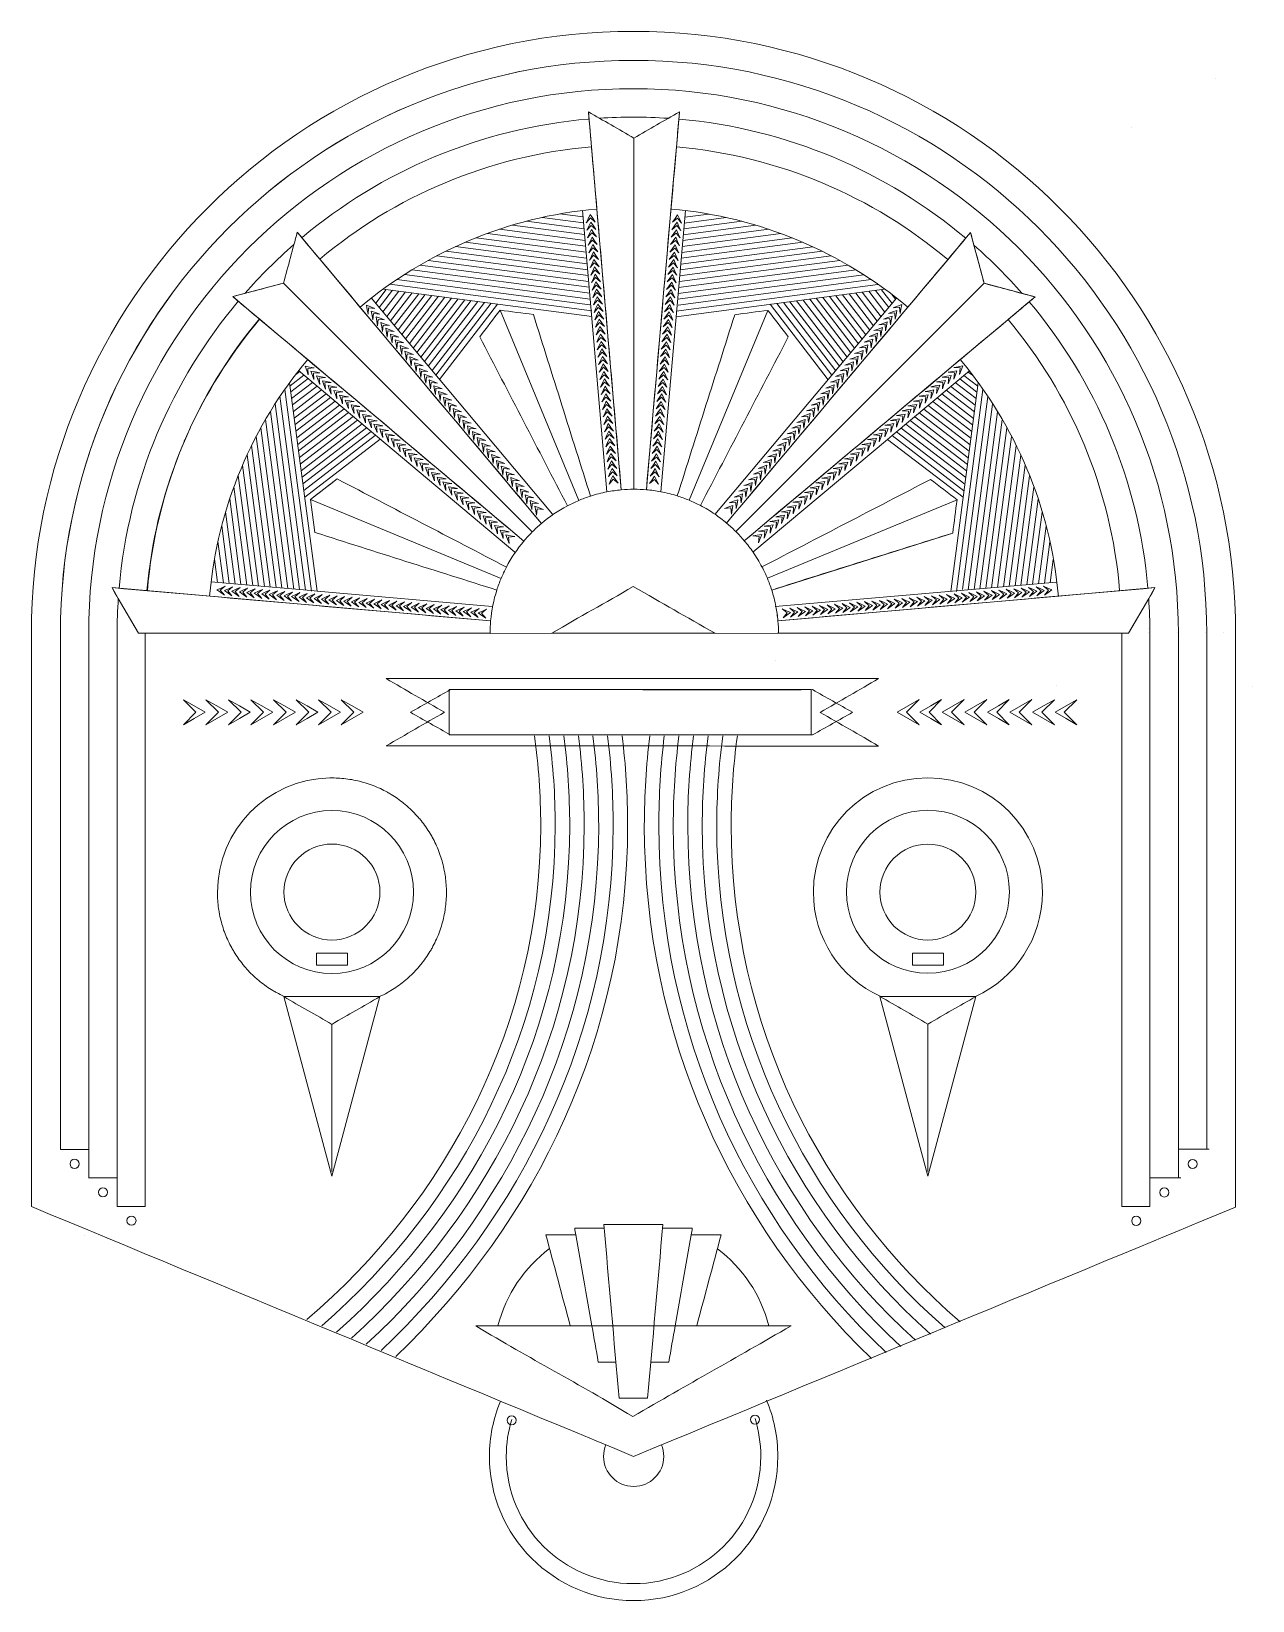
# Model space of a CAD drawing. Header units: inches. Extents: x -17 to 17, y -21.9 to 21.9.
import ezdxf

# ---------------------------------------------------------------- set-up
doc = ezdxf.new("R2010")
doc.units = ezdxf.units.IN
doc.header["$MEASUREMENT"] = 0
doc.layers.add('Layer 1', color=7, linetype='Continuous')

msp = doc.modelspace()

# ---------------------------------------------------------------- linework, layer by layer
at = {"layer": 'Layer 1', "color": 1, "lineweight": 18}
for points in [[(-9.079, -4.156), (-8.212, -4.156), (-8.212, -3.822), (-9.079, -3.822), (-9.079, -4.156)], [(7.539, -4.156), (8.405, -4.156), (8.405, -3.822), (7.539, -3.822), (7.539, -4.156)]]:
    msp.add_lwpolyline(points, close=True, dxfattribs=at)
for points, knots in [([(-17.026, 5.09), (-17.026, 14.363), (-9.509, 21.88), (-0.237, 21.88), (-0.237, 21.88), (9.036, 21.88), (16.553, 14.363), (16.553, 5.09)], [0, 0, 0, 0, 0.333333, 0.333333, 0.333333, 0.333333, 1, 1, 1, 1]), ([(-17.026, 5.09), (-17.026, -0.237), (-17.026, -5.564), (-17.026, -10.891), (-17.026, -10.891), (-11.428, -13.214), (-5.831, -15.536), (-0.233, -17.859), (-0.233, -17.859), (5.362, -15.541), (10.958, -13.223), (16.553, -10.905), (16.553, -10.905), (16.553, -5.573), (16.553, -0.241), (16.553, 5.09)], [0, 0, 0, 0, 0.2, 0.2, 0.2, 0.2, 0.4, 0.4, 0.4, 0.4, 0.6, 0.6, 0.6, 0.6, 1, 1, 1, 1])]:
    msp.add_open_spline(points, degree=3, knots=knots, dxfattribs=at)
at = {"layer": 'Layer 1', "color": 250, "lineweight": 18}
for points, knots in [([(14.955, 5.09), (14.955, 5.09), (14.955, -9.289), (14.955, -9.289), (14.955, -9.289), (14.955, -9.289), (15.745, -9.289), (15.745, -9.289), (15.745, -9.289), (15.745, -9.289), (15.745, 5.09), (15.745, 5.09), (15.745, 5.09), (15.745, 13.917), (8.59, 21.072), (-0.237, 21.072), (-0.237, 21.072), (-9.061, 21.072), (-16.216, 13.919), (-16.218, 5.095), (-16.218, 5.095), (-16.218, 5.095), (-16.218, -9.303), (-16.218, -9.303), (-16.218, -9.303), (-16.218, -9.303), (-15.428, -9.303), (-15.428, -9.303), (-15.428, -9.303), (-15.428, -9.303), (-15.428, 5.09), (-15.428, 5.09), (-15.428, 5.09), (-15.428, 13.48), (-8.627, 20.282), (-0.237, 20.282), (-0.237, 20.282), (8.153, 20.282), (14.955, 13.48), (14.955, 5.09)], [0, 0, 0, 0, 0.090909, 0.090909, 0.090909, 0.090909, 0.181818, 0.181818, 0.181818, 0.181818, 0.272727, 0.272727, 0.272727, 0.272727, 0.363636, 0.363636, 0.363636, 0.363636, 0.454545, 0.454545, 0.454545, 0.454545, 0.545455, 0.545455, 0.545455, 0.545455, 0.636364, 0.636364, 0.636364, 0.636364, 0.727273, 0.727273, 0.727273, 0.727273, 0.818182, 0.818182, 0.818182, 0.818182, 1, 1, 1, 1]), ([(-0.229, 9.112), (-0.229, 9.112), (-0.226, 18.903), (-0.226, 18.903), (-0.226, 18.903), (-0.649, 19.149), (-1.072, 19.393), (-1.494, 19.638), (-1.494, 19.638), (-1.494, 19.638), (-1.258, 16.925), (-1.258, 16.925), (-1.258, 16.925), (-1.258, 16.925), (-0.578, 9.095), (-0.578, 9.095), (-0.578, 9.095), (-0.464, 9.106), (-0.347, 9.112), (-0.229, 9.112)], [0, 0, 0, 0, 0.166667, 0.166667, 0.166667, 0.166667, 0.333333, 0.333333, 0.333333, 0.333333, 0.5, 0.5, 0.5, 0.5, 0.666667, 0.666667, 0.666667, 0.666667, 1, 1, 1, 1]), ([(0.121, 9.097), (0.402, 12.285), (0.681, 15.471), (0.96, 18.658), (0.96, 18.658), (0.983, 18.917), (1.006, 19.175), (1.029, 19.434), (1.029, 19.434), (1.035, 19.502), (1.04, 19.57), (1.046, 19.638), (1.046, 19.638), (0.622, 19.393), (0.198, 19.149), (-0.226, 18.903), (-0.226, 18.903), (-0.226, 18.903), (-0.229, 9.112), (-0.229, 9.112), (-0.229, 9.112), (-0.229, 9.112), (-0.216, 9.112), (-0.216, 9.112), (-0.216, 9.112), (-0.103, 9.112), (0.01, 9.107), (0.121, 9.097)], [0, 0, 0, 0, 0.125, 0.125, 0.125, 0.125, 0.25, 0.25, 0.25, 0.25, 0.375, 0.375, 0.375, 0.375, 0.5, 0.5, 0.5, 0.5, 0.625, 0.625, 0.625, 0.625, 0.75, 0.75, 0.75, 0.75, 1, 1, 1, 1]), ([(-2.802, 8.158), (-4.864, 10.616), (-6.924, 13.072), (-8.984, 15.529), (-8.984, 15.529), (-9.151, 15.728), (-9.318, 15.927), (-9.485, 16.126), (-9.485, 16.126), (-9.528, 16.178), (-9.57, 16.229), (-9.613, 16.28), (-9.613, 16.28), (-9.74, 15.807), (-9.867, 15.334), (-9.994, 14.86), (-9.994, 14.86), (-9.994, 14.86), (-3.059, 7.921), (-3.059, 7.921), (-3.059, 7.921), (-2.977, 8.004), (-2.892, 8.083), (-2.802, 8.158)], [0, 0, 0, 0, 0.142857, 0.142857, 0.142857, 0.142857, 0.285714, 0.285714, 0.285714, 0.285714, 0.428571, 0.428571, 0.428571, 0.428571, 0.571429, 0.571429, 0.571429, 0.571429, 0.714286, 0.714286, 0.714286, 0.714286, 1, 1, 1, 1]), ([(2.615, 7.935), (2.615, 7.935), (9.539, 14.855), (9.539, 14.855), (9.539, 14.855), (9.539, 14.855), (9.257, 15.915), (9.257, 15.915), (9.257, 15.915), (9.257, 15.915), (9.162, 16.272), (9.162, 16.272), (9.162, 16.272), (8.579, 15.577), (7.996, 14.883), (7.413, 14.189), (7.413, 14.189), (5.728, 12.183), (4.042, 10.177), (2.357, 8.17), (2.357, 8.17), (2.447, 8.096), (2.532, 8.017), (2.615, 7.935)], [0, 0, 0, 0, 0.142857, 0.142857, 0.142857, 0.142857, 0.285714, 0.285714, 0.285714, 0.285714, 0.428571, 0.428571, 0.428571, 0.428571, 0.571429, 0.571429, 0.571429, 0.571429, 0.714286, 0.714286, 0.714286, 0.714286, 1, 1, 1, 1]), ([(-3.059, 7.921), (-3.059, 7.921), (-9.994, 14.86), (-9.994, 14.86), (-9.994, 14.86), (-9.994, 14.86), (-11.411, 14.483), (-11.411, 14.483), (-11.411, 14.483), (-11.36, 14.44), (-11.309, 14.397), (-11.258, 14.355), (-11.258, 14.355), (-11.059, 14.188), (-10.86, 14.021), (-10.662, 13.854), (-10.662, 13.854), (-10.215, 13.479), (-9.768, 13.103), (-9.321, 12.728), (-9.321, 12.728), (-7.312, 11.04), (-5.303, 9.353), (-3.294, 7.664), (-3.294, 7.664), (-3.22, 7.753), (-3.141, 7.839), (-3.059, 7.921)], [0, 0, 0, 0, 0.125, 0.125, 0.125, 0.125, 0.25, 0.25, 0.25, 0.25, 0.375, 0.375, 0.375, 0.375, 0.5, 0.5, 0.5, 0.5, 0.625, 0.625, 0.625, 0.625, 0.75, 0.75, 0.75, 0.75, 1, 1, 1, 1]), ([(8.875, 12.726), (9.32, 13.099), (9.765, 13.472), (10.209, 13.845), (10.209, 13.845), (10.406, 14.01), (10.602, 14.174), (10.799, 14.339), (10.799, 14.339), (10.852, 14.384), (10.906, 14.429), (10.96, 14.474), (10.96, 14.474), (10.96, 14.474), (9.539, 14.855), (9.539, 14.855), (9.539, 14.855), (9.539, 14.855), (2.615, 7.935), (2.615, 7.935), (2.615, 7.935), (2.699, 7.852), (2.779, 7.765), (2.853, 7.676), (2.853, 7.676), (4.86, 9.359), (6.868, 11.043), (8.875, 12.726)], [0, 0, 0, 0, 0.125, 0.125, 0.125, 0.125, 0.25, 0.25, 0.25, 0.25, 0.375, 0.375, 0.375, 0.375, 0.5, 0.5, 0.5, 0.5, 0.625, 0.625, 0.625, 0.625, 0.75, 0.75, 0.75, 0.75, 1, 1, 1, 1]), ([(-1.763, 8.799), (-1.763, 8.799), (-3.957, 14.106), (-3.957, 14.106), (-3.957, 14.106), (-4.147, 13.859), (-4.336, 13.611), (-4.526, 13.365), (-4.526, 13.365), (-3.71, 11.793), (-2.894, 10.222), (-2.079, 8.65), (-2.079, 8.65), (-2.079, 8.65), (-2.077, 8.65), (-2.077, 8.65), (-2.077, 8.65), (-1.975, 8.703), (-1.87, 8.753), (-1.763, 8.799)], [0, 0, 0, 0, 0.166667, 0.166667, 0.166667, 0.166667, 0.333333, 0.333333, 0.333333, 0.333333, 0.5, 0.5, 0.5, 0.5, 0.666667, 0.666667, 0.666667, 0.666667, 1, 1, 1, 1]), ([(-1.436, 8.92), (-1.967, 10.608), (-2.498, 12.296), (-3.03, 13.984), (-3.03, 13.984), (-3.339, 14.024), (-3.648, 14.066), (-3.957, 14.106), (-3.957, 14.106), (-3.957, 14.106), (-1.763, 8.799), (-1.763, 8.799), (-1.763, 8.799), (-1.657, 8.844), (-1.547, 8.884), (-1.436, 8.92)], [0, 0, 0, 0, 0.2, 0.2, 0.2, 0.2, 0.4, 0.4, 0.4, 0.4, 0.6, 0.6, 0.6, 0.6, 1, 1, 1, 1]), ([(1.312, 8.807), (1.312, 8.807), (3.509, 14.101), (3.509, 14.101), (3.509, 14.101), (3.201, 14.06), (2.892, 14.02), (2.584, 13.978), (2.584, 13.978), (2.051, 12.295), (1.518, 10.611), (0.985, 8.927), (0.985, 8.927), (1.096, 8.892), (1.206, 8.852), (1.312, 8.807)], [0, 0, 0, 0, 0.2, 0.2, 0.2, 0.2, 0.4, 0.4, 0.4, 0.4, 0.6, 0.6, 0.6, 0.6, 1, 1, 1, 1]), ([(1.629, 8.659), (2.446, 10.226), (3.261, 11.793), (4.078, 13.359), (4.078, 13.359), (3.889, 13.607), (3.699, 13.854), (3.509, 14.101), (3.509, 14.101), (3.509, 14.101), (1.312, 8.807), (1.312, 8.807), (1.312, 8.807), (1.42, 8.762), (1.526, 8.712), (1.629, 8.659)], [0, 0, 0, 0, 0.2, 0.2, 0.2, 0.2, 0.4, 0.4, 0.4, 0.4, 0.6, 0.6, 0.6, 0.6, 1, 1, 1, 1]), ([(-3.781, 6.941), (-5.353, 7.76), (-6.926, 8.58), (-8.499, 9.399), (-8.499, 9.399), (-8.499, 9.399), (-9.24, 8.83), (-9.24, 8.83), (-9.24, 8.83), (-9.24, 8.83), (-3.929, 6.625), (-3.929, 6.625), (-3.929, 6.625), (-3.883, 6.733), (-3.833, 6.839), (-3.781, 6.941)], [0, 0, 0, 0, 0.2, 0.2, 0.2, 0.2, 0.4, 0.4, 0.4, 0.4, 0.6, 0.6, 0.6, 0.6, 1, 1, 1, 1]), ([(3.495, 6.63), (3.495, 6.63), (8.785, 8.817), (8.785, 8.817), (8.785, 8.817), (8.539, 9.006), (8.292, 9.196), (8.044, 9.386), (8.044, 9.386), (6.477, 8.572), (4.912, 7.76), (3.346, 6.946), (3.346, 6.946), (3.401, 6.843), (3.45, 6.738), (3.495, 6.63)], [0, 0, 0, 0, 0.2, 0.2, 0.2, 0.2, 0.4, 0.4, 0.4, 0.4, 0.6, 0.6, 0.6, 0.6, 1, 1, 1, 1]), ([(-4.236, 5.09), (-4.236, 5.09), (3.778, 5.094), (3.778, 5.094), (3.778, 5.094), (3.778, 5.094), (3.806, 5.094), (3.806, 5.094), (3.806, 5.094), (3.806, 5.094), (13.383, 5.095), (13.383, 5.095), (13.383, 5.095), (13.383, 5.095), (13.384, 5.095), (13.384, 5.095), (13.384, 5.095), (13.384, 5.095), (13.569, 5.095), (13.569, 5.095), (13.569, 5.095), (13.569, 5.095), (14.129, 6.065), (14.129, 6.065), (14.129, 6.065), (14.129, 6.065), (14.304, 6.368), (14.304, 6.368), (14.304, 6.368), (14.304, 6.368), (11.61, 6.131), (11.61, 6.131), (11.61, 6.131), (11.61, 6.131), (3.789, 5.444), (3.789, 5.444), (3.789, 5.444), (3.778, 5.578), (3.759, 5.709), (3.735, 5.839), (3.735, 5.839), (3.735, 5.839), (3.735, 5.839), (3.735, 5.839), (3.735, 5.839), (3.705, 5.997), (3.665, 6.152), (3.617, 6.302), (3.617, 6.302), (3.581, 6.413), (3.541, 6.523), (3.495, 6.63), (3.495, 6.63), (3.45, 6.738), (3.401, 6.843), (3.346, 6.946), (3.346, 6.946), (3.272, 7.088), (3.188, 7.225), (3.098, 7.356), (3.098, 7.356), (3.098, 7.356), (3.098, 7.356), (3.097, 7.356), (3.097, 7.356), (3.022, 7.467), (2.94, 7.574), (2.853, 7.676), (2.853, 7.676), (2.779, 7.765), (2.699, 7.852), (2.615, 7.935), (2.615, 7.935), (2.532, 8.017), (2.447, 8.096), (2.357, 8.17), (2.357, 8.17), (2.254, 8.257), (2.147, 8.339), (2.036, 8.414), (2.036, 8.414), (2.036, 8.414), (2.036, 8.414), (2.036, 8.414), (2.036, 8.414), (1.906, 8.504), (1.769, 8.586), (1.629, 8.659), (1.629, 8.659), (1.526, 8.712), (1.42, 8.762), (1.312, 8.807), (1.312, 8.807), (1.206, 8.852), (1.096, 8.892), (0.985, 8.927), (0.985, 8.927), (0.833, 8.975), (0.68, 9.013), (0.521, 9.043), (0.521, 9.043), (0.521, 9.043), (0.521, 9.043), (0.521, 9.044), (0.521, 9.044), (0.39, 9.068), (0.256, 9.086), (0.121, 9.097), (0.121, 9.097), (0.01, 9.107), (-0.103, 9.112), (-0.216, 9.112), (-0.216, 9.112), (-0.216, 9.112), (-0.229, 9.112), (-0.229, 9.112), (-0.229, 9.112), (-0.347, 9.112), (-0.464, 9.106), (-0.578, 9.095), (-0.578, 9.095), (-0.713, 9.083), (-0.847, 9.064), (-0.977, 9.039), (-0.977, 9.039), (-0.977, 9.039), (-0.977, 9.039), (-0.977, 9.039), (-0.977, 9.039), (-1.134, 9.009), (-1.286, 8.968), (-1.436, 8.92), (-1.436, 8.92), (-1.547, 8.884), (-1.657, 8.844), (-1.763, 8.799), (-1.763, 8.799), (-1.87, 8.753), (-1.975, 8.703), (-2.077, 8.65), (-2.077, 8.65), (-2.077, 8.65), (-2.079, 8.65), (-2.079, 8.65), (-2.079, 8.65), (-2.338, 8.512), (-2.58, 8.347), (-2.802, 8.158), (-2.802, 8.158), (-2.892, 8.083), (-2.977, 8.004), (-3.059, 7.921), (-3.059, 7.921), (-3.141, 7.839), (-3.22, 7.753), (-3.294, 7.664), (-3.294, 7.664), (-3.481, 7.442), (-3.644, 7.2), (-3.781, 6.941), (-3.781, 6.941), (-3.833, 6.839), (-3.883, 6.733), (-3.929, 6.625), (-3.929, 6.625), (-3.973, 6.519), (-4.013, 6.41), (-4.048, 6.299), (-4.048, 6.299), (-4.136, 6.024), (-4.195, 5.737), (-4.221, 5.441), (-4.221, 5.441), (-4.221, 5.441), (-14.58, 6.35), (-14.58, 6.35), (-14.58, 6.35), (-14.58, 6.35), (-14.778, 6.368), (-14.778, 6.368), (-14.778, 6.368), (-14.778, 6.368), (-14.603, 6.065), (-14.603, 6.065), (-14.603, 6.065), (-14.603, 6.065), (-14.043, 5.095), (-14.043, 5.095), (-14.043, 5.095), (-14.043, 5.095), (-13.857, 5.095), (-13.857, 5.095), (-13.857, 5.095), (-13.857, 5.095), (-13.856, 5.095), (-13.856, 5.095), (-13.856, 5.095), (-13.856, 5.095), (-4.236, 5.094), (-4.236, 5.094), (-4.236, 5.094), (-4.236, 5.094), (-4.236, 5.094), (-4.236, 5.094), (-4.236, 5.094), (-4.236, 5.094), (-4.236, 5.091), (-4.236, 5.091), (-4.236, 5.091), (-4.236, 5.091), (-4.236, 5.09), (-4.236, 5.09)], [0, 0, 0, 0, 0.018519, 0.018519, 0.018519, 0.018519, 0.037037, 0.037037, 0.037037, 0.037037, 0.055556, 0.055556, 0.055556, 0.055556, 0.074074, 0.074074, 0.074074, 0.074074, 0.092593, 0.092593, 0.092593, 0.092593, 0.111111, 0.111111, 0.111111, 0.111111, 0.12963, 0.12963, 0.12963, 0.12963, 0.148148, 0.148148, 0.148148, 0.148148, 0.166667, 0.166667, 0.166667, 0.166667, 0.185185, 0.185185, 0.185185, 0.185185, 0.203704, 0.203704, 0.203704, 0.203704, 0.222222, 0.222222, 0.222222, 0.222222, 0.240741, 0.240741, 0.240741, 0.240741, 0.259259, 0.259259, 0.259259, 0.259259, 0.277778, 0.277778, 0.277778, 0.277778, 0.296296, 0.296296, 0.296296, 0.296296, 0.314815, 0.314815, 0.314815, 0.314815, 0.333333, 0.333333, 0.333333, 0.333333, 0.351852, 0.351852, 0.351852, 0.351852, 0.37037, 0.37037, 0.37037, 0.37037, 0.388889, 0.388889, 0.388889, 0.388889, 0.407407, 0.407407, 0.407407, 0.407407, 0.425926, 0.425926, 0.425926, 0.425926, 0.444444, 0.444444, 0.444444, 0.444444, 0.462963, 0.462963, 0.462963, 0.462963, 0.481481, 0.481481, 0.481481, 0.481481, 0.5, 0.5, 0.5, 0.5, 0.518519, 0.518519, 0.518519, 0.518519, 0.537037, 0.537037, 0.537037, 0.537037, 0.555556, 0.555556, 0.555556, 0.555556, 0.574074, 0.574074, 0.574074, 0.574074, 0.592593, 0.592593, 0.592593, 0.592593, 0.611111, 0.611111, 0.611111, 0.611111, 0.62963, 0.62963, 0.62963, 0.62963, 0.648148, 0.648148, 0.648148, 0.648148, 0.666667, 0.666667, 0.666667, 0.666667, 0.685185, 0.685185, 0.685185, 0.685185, 0.703704, 0.703704, 0.703704, 0.703704, 0.722222, 0.722222, 0.722222, 0.722222, 0.740741, 0.740741, 0.740741, 0.740741, 0.759259, 0.759259, 0.759259, 0.759259, 0.777778, 0.777778, 0.777778, 0.777778, 0.796296, 0.796296, 0.796296, 0.796296, 0.814815, 0.814815, 0.814815, 0.814815, 0.833333, 0.833333, 0.833333, 0.833333, 0.851852, 0.851852, 0.851852, 0.851852, 0.87037, 0.87037, 0.87037, 0.87037, 0.888889, 0.888889, 0.888889, 0.888889, 0.907407, 0.907407, 0.907407, 0.907407, 0.925926, 0.925926, 0.925926, 0.925926, 0.944444, 0.944444, 0.944444, 0.944444, 0.962963, 0.962963, 0.962963, 0.962963, 1, 1, 1, 1]), ([(-3.929, 6.625), (-3.929, 6.625), (-9.24, 8.83), (-9.24, 8.83), (-9.24, 8.83), (-9.24, 8.83), (-9.118, 7.905), (-9.118, 7.905), (-9.118, 7.905), (-7.427, 7.369), (-5.738, 6.834), (-4.048, 6.299), (-4.048, 6.299), (-4.013, 6.41), (-3.973, 6.519), (-3.929, 6.625)], [0, 0, 0, 0, 0.2, 0.2, 0.2, 0.2, 0.4, 0.4, 0.4, 0.4, 0.6, 0.6, 0.6, 0.6, 1, 1, 1, 1]), ([(3.617, 6.302), (3.617, 6.302), (8.663, 7.891), (8.663, 7.891), (8.663, 7.891), (8.705, 8.2), (8.745, 8.508), (8.785, 8.817), (8.785, 8.817), (8.785, 8.817), (3.495, 6.63), (3.495, 6.63), (3.495, 6.63), (3.541, 6.523), (3.581, 6.413), (3.617, 6.302)], [0, 0, 0, 0, 0.2, 0.2, 0.2, 0.2, 0.4, 0.4, 0.4, 0.4, 0.6, 0.6, 0.6, 0.6, 1, 1, 1, 1]), ([(-13.856, 5.095), (-13.856, 5.095), (-4.236, 5.094), (-4.236, 5.094), (-4.236, 5.094), (-4.236, 5.211), (-4.231, 5.326), (-4.221, 5.44), (-4.221, 5.44), (-4.221, 5.441), (-4.221, 5.441), (-4.221, 5.441), (-4.221, 5.441), (-4.221, 5.441), (-14.778, 6.368), (-14.778, 6.368), (-14.778, 6.368), (-14.778, 6.368), (-14.603, 6.065), (-14.603, 6.065), (-14.603, 6.065), (-14.603, 6.065), (-14.043, 5.095), (-14.043, 5.095), (-14.043, 5.095), (-14.043, 5.095), (-13.857, 5.095), (-13.857, 5.095), (-13.857, 5.095), (-13.857, 5.095), (-13.856, 5.095), (-13.856, 5.095)], [0, 0, 0, 0, 0.111111, 0.111111, 0.111111, 0.111111, 0.222222, 0.222222, 0.222222, 0.222222, 0.333333, 0.333333, 0.333333, 0.333333, 0.444444, 0.444444, 0.444444, 0.444444, 0.555556, 0.555556, 0.555556, 0.555556, 0.666667, 0.666667, 0.666667, 0.666667, 0.777778, 0.777778, 0.777778, 0.777778, 1, 1, 1, 1]), ([(2.037, 5.095), (1.211, 5.569), (0.578, 5.927), (-0.248, 6.401), (-0.248, 6.401), (-1.037, 5.924), (-1.721, 5.572), (-2.51, 5.095), (-2.51, 5.095), (-0.895, 5.098), (0.422, 5.092), (2.037, 5.095)], [0, 0, 0, 0, 0.25, 0.25, 0.25, 0.25, 0.5, 0.5, 0.5, 0.5, 1, 1, 1, 1]), ([(-2.51, 5.095), (-1.721, 5.572), (-1.037, 5.924), (-0.248, 6.401), (-0.248, 6.401), (0.578, 5.927), (1.211, 5.569), (2.037, 5.095), (2.037, 5.095), (0.422, 5.092), (-0.895, 5.098), (-2.51, 5.095)], [0, 0, 0, 0, 0.25, 0.25, 0.25, 0.25, 0.5, 0.5, 0.5, 0.5, 1, 1, 1, 1]), ([(3.806, 5.094), (3.806, 5.094), (13.383, 5.095), (13.383, 5.095), (13.383, 5.095), (13.383, 5.095), (13.384, 5.095), (13.384, 5.095), (13.384, 5.095), (13.384, 5.095), (13.569, 5.095), (13.569, 5.095), (13.569, 5.095), (13.569, 5.095), (14.129, 6.065), (14.129, 6.065), (14.129, 6.065), (14.129, 6.065), (14.304, 6.368), (14.304, 6.368), (14.304, 6.368), (14.304, 6.368), (11.61, 6.131), (11.61, 6.131), (11.61, 6.131), (11.61, 6.131), (3.789, 5.444), (3.789, 5.444), (3.789, 5.444), (3.79, 5.443), (3.79, 5.441), (3.79, 5.439), (3.79, 5.439), (3.8, 5.326), (3.806, 5.211), (3.806, 5.094)], [0, 0, 0, 0, 0.1, 0.1, 0.1, 0.1, 0.2, 0.2, 0.2, 0.2, 0.3, 0.3, 0.3, 0.3, 0.4, 0.4, 0.4, 0.4, 0.5, 0.5, 0.5, 0.5, 0.6, 0.6, 0.6, 0.6, 0.7, 0.7, 0.7, 0.7, 0.8, 0.8, 0.8, 0.8, 1, 1, 1, 1]), ([(3.789, 5.444), (3.789, 5.444), (3.79, 5.439), (3.79, 5.439), (3.79, 5.439), (3.79, 5.441), (3.79, 5.443), (3.789, 5.444)], [0, 0, 0, 0, 0.333333, 0.333333, 0.333333, 0.333333, 1, 1, 1, 1])]:
    msp.add_open_spline(points, degree=3, knots=knots, dxfattribs=at)
at = {"layer": 'Layer 1', "lineweight": 18}
for points, knots in [([(-16.218, 5.09), (-16.218, 13.917), (-9.063, 21.072), (-0.237, 21.072), (-0.237, 21.072), (8.59, 21.072), (15.745, 13.917), (15.745, 5.09)], [0, 0, 0, 0, 0.333333, 0.333333, 0.333333, 0.333333, 1, 1, 1, 1]), ([(-15.428, 5.09), (-15.428, 13.48), (-8.627, 20.282), (-0.237, 20.282), (-0.237, 20.282), (8.153, 20.282), (14.955, 13.48), (14.955, 5.09)], [0, 0, 0, 0, 0.333333, 0.333333, 0.333333, 0.333333, 1, 1, 1, 1]), ([(-0.578, 9.095), (-0.805, 11.705), (-1.032, 14.315), (-1.258, 16.925), (-1.258, 16.925), (-1.337, 17.829), (-1.415, 18.734), (-1.494, 19.638), (-1.494, 19.638), (-1.072, 19.393), (-0.649, 19.149), (-0.226, 18.903), (-0.226, 18.903), (0.198, 19.149), (0.622, 19.393), (1.046, 19.638), (1.046, 19.638), (0.738, 16.125), (0.43, 12.612), (0.121, 9.097)], [0, 0, 0, 0, 0.166667, 0.166667, 0.166667, 0.166667, 0.333333, 0.333333, 0.333333, 0.333333, 0.5, 0.5, 0.5, 0.5, 0.666667, 0.666667, 0.666667, 0.666667, 1, 1, 1, 1]), ([(-2.802, 8.158), (-2.892, 8.083), (-2.977, 8.004), (-3.059, 7.921), (-3.059, 7.921), (-3.141, 7.839), (-3.22, 7.753), (-3.294, 7.664), (-3.294, 7.664), (-5.999, 9.938), (-8.704, 12.21), (-11.411, 14.483), (-11.411, 14.483), (-10.938, 14.609), (-10.466, 14.735), (-9.994, 14.86), (-9.994, 14.86), (-9.867, 15.334), (-9.74, 15.807), (-9.613, 16.28), (-9.613, 16.28), (-7.343, 13.572), (-5.073, 10.866), (-2.802, 8.158)], [0, 0, 0, 0, 0.142857, 0.142857, 0.142857, 0.142857, 0.285714, 0.285714, 0.285714, 0.285714, 0.428571, 0.428571, 0.428571, 0.428571, 0.571429, 0.571429, 0.571429, 0.571429, 0.714286, 0.714286, 0.714286, 0.714286, 1, 1, 1, 1]), ([(10.96, 14.474), (8.258, 12.209), (5.555, 9.942), (2.853, 7.676), (2.853, 7.676), (2.779, 7.765), (2.699, 7.852), (2.615, 7.935), (2.615, 7.935), (2.532, 8.017), (2.447, 8.096), (2.357, 8.17), (2.357, 8.17), (4.626, 10.871), (6.895, 13.571), (9.162, 16.272), (9.162, 16.272), (9.288, 15.799), (9.414, 15.327), (9.539, 14.855), (9.539, 14.855), (10.013, 14.728), (10.486, 14.601), (10.96, 14.474)], [0, 0, 0, 0, 0.142857, 0.142857, 0.142857, 0.142857, 0.285714, 0.285714, 0.285714, 0.285714, 0.428571, 0.428571, 0.428571, 0.428571, 0.571429, 0.571429, 0.571429, 0.571429, 0.714286, 0.714286, 0.714286, 0.714286, 1, 1, 1, 1]), ([(-2.077, 8.65), (-2.077, 8.65), (-2.079, 8.65), (-2.079, 8.65), (-2.079, 8.65), (-2.894, 10.222), (-3.71, 11.793), (-4.526, 13.365), (-4.526, 13.365), (-4.336, 13.611), (-4.147, 13.859), (-3.957, 14.106), (-3.957, 14.106), (-3.648, 14.066), (-3.339, 14.024), (-3.03, 13.984), (-3.03, 13.984), (-2.498, 12.296), (-1.967, 10.608), (-1.436, 8.92)], [0, 0, 0, 0, 0.166667, 0.166667, 0.166667, 0.166667, 0.333333, 0.333333, 0.333333, 0.333333, 0.5, 0.5, 0.5, 0.5, 0.666667, 0.666667, 0.666667, 0.666667, 1, 1, 1, 1]), ([(4.078, 13.359), (3.261, 11.793), (2.446, 10.226), (1.629, 8.659), (1.629, 8.659), (1.526, 8.712), (1.42, 8.762), (1.312, 8.807), (1.312, 8.807), (1.206, 8.852), (1.096, 8.892), (0.985, 8.927), (0.985, 8.927), (1.518, 10.611), (2.051, 12.295), (2.584, 13.978), (2.584, 13.978), (2.892, 14.02), (3.201, 14.06), (3.509, 14.101), (3.509, 14.101), (3.699, 13.854), (3.889, 13.607), (4.078, 13.359)], [0, 0, 0, 0, 0.142857, 0.142857, 0.142857, 0.142857, 0.285714, 0.285714, 0.285714, 0.285714, 0.428571, 0.428571, 0.428571, 0.428571, 0.571429, 0.571429, 0.571429, 0.571429, 0.714286, 0.714286, 0.714286, 0.714286, 1, 1, 1, 1]), ([(-4.048, 6.299), (-5.738, 6.834), (-7.427, 7.369), (-9.118, 7.905), (-9.118, 7.905), (-9.118, 7.905), (-9.24, 8.83), (-9.24, 8.83), (-9.24, 8.83), (-8.993, 9.02), (-8.746, 9.21), (-8.499, 9.399), (-8.499, 9.399), (-6.926, 8.58), (-5.353, 7.76), (-3.781, 6.941)], [0, 0, 0, 0, 0.2, 0.2, 0.2, 0.2, 0.4, 0.4, 0.4, 0.4, 0.6, 0.6, 0.6, 0.6, 1, 1, 1, 1]), ([(3.346, 6.946), (4.912, 7.76), (6.477, 8.572), (8.044, 9.386), (8.044, 9.386), (8.292, 9.196), (8.539, 9.006), (8.785, 8.817), (8.785, 8.817), (8.745, 8.508), (8.705, 8.2), (8.663, 7.891), (8.663, 7.891), (6.981, 7.361), (5.299, 6.832), (3.617, 6.302)], [0, 0, 0, 0, 0.2, 0.2, 0.2, 0.2, 0.4, 0.4, 0.4, 0.4, 0.6, 0.6, 0.6, 0.6, 1, 1, 1, 1]), ([(3.806, 5.09), (3.806, 5.091), (3.806, 5.093), (3.806, 5.094), (3.806, 5.094), (3.806, 5.21), (3.8, 5.326), (3.79, 5.439), (3.79, 5.439), (3.779, 5.575), (3.76, 5.708), (3.735, 5.839), (3.735, 5.839), (3.705, 5.997), (3.665, 6.152), (3.617, 6.302), (3.617, 6.302), (3.581, 6.413), (3.541, 6.523), (3.495, 6.63), (3.495, 6.63), (3.45, 6.738), (3.401, 6.843), (3.346, 6.946), (3.346, 6.946), (3.272, 7.088), (3.188, 7.225), (3.098, 7.356), (3.098, 7.356), (3.022, 7.467), (2.941, 7.574), (2.853, 7.676), (2.853, 7.676), (2.779, 7.765), (2.699, 7.852), (2.615, 7.935), (2.615, 7.935), (2.532, 8.017), (2.447, 8.096), (2.357, 8.17), (2.357, 8.17), (2.254, 8.257), (2.147, 8.339), (2.036, 8.414), (2.036, 8.414), (1.906, 8.504), (1.769, 8.586), (1.629, 8.659), (1.629, 8.659), (1.526, 8.712), (1.42, 8.762), (1.312, 8.807), (1.312, 8.807), (1.206, 8.852), (1.096, 8.892), (0.985, 8.927), (0.985, 8.927), (0.833, 8.975), (0.68, 9.013), (0.521, 9.043), (0.521, 9.043), (0.39, 9.068), (0.256, 9.086), (0.121, 9.097), (0.121, 9.097), (0.01, 9.107), (-0.103, 9.112), (-0.216, 9.112), (-0.216, 9.112), (-0.22, 9.112), (-0.225, 9.112), (-0.229, 9.112), (-0.229, 9.112), (-0.347, 9.112), (-0.464, 9.106), (-0.578, 9.095), (-0.578, 9.095), (-0.713, 9.083), (-0.847, 9.064), (-0.977, 9.039), (-0.977, 9.039), (-1.134, 9.009), (-1.286, 8.968), (-1.436, 8.92), (-1.436, 8.92), (-1.547, 8.884), (-1.657, 8.844), (-1.763, 8.799), (-1.763, 8.799), (-1.87, 8.753), (-1.975, 8.703), (-2.077, 8.65), (-2.077, 8.65), (-2.077, 8.65), (-2.079, 8.65), (-2.079, 8.65), (-2.079, 8.65), (-2.338, 8.512), (-2.58, 8.347), (-2.802, 8.158), (-2.802, 8.158), (-2.892, 8.083), (-2.977, 8.004), (-3.059, 7.921), (-3.059, 7.921), (-3.141, 7.839), (-3.22, 7.753), (-3.294, 7.664), (-3.294, 7.664), (-3.481, 7.442), (-3.644, 7.2), (-3.781, 6.941), (-3.781, 6.941), (-3.833, 6.839), (-3.883, 6.733), (-3.929, 6.625), (-3.929, 6.625), (-3.973, 6.519), (-4.013, 6.41), (-4.048, 6.299), (-4.048, 6.299), (-4.136, 6.024), (-4.195, 5.737), (-4.221, 5.44), (-4.221, 5.44), (-4.231, 5.326), (-4.236, 5.21), (-4.236, 5.094), (-4.236, 5.094), (-4.236, 5.093), (-4.236, 5.093), (-4.236, 5.091), (-4.236, 5.091), (-4.236, 5.091), (-4.236, 5.09), (-4.236, 5.09)], [0, 0, 0, 0, 0.028571, 0.028571, 0.028571, 0.028571, 0.057143, 0.057143, 0.057143, 0.057143, 0.085714, 0.085714, 0.085714, 0.085714, 0.114286, 0.114286, 0.114286, 0.114286, 0.142857, 0.142857, 0.142857, 0.142857, 0.171429, 0.171429, 0.171429, 0.171429, 0.2, 0.2, 0.2, 0.2, 0.228571, 0.228571, 0.228571, 0.228571, 0.257143, 0.257143, 0.257143, 0.257143, 0.285714, 0.285714, 0.285714, 0.285714, 0.314286, 0.314286, 0.314286, 0.314286, 0.342857, 0.342857, 0.342857, 0.342857, 0.371429, 0.371429, 0.371429, 0.371429, 0.4, 0.4, 0.4, 0.4, 0.428571, 0.428571, 0.428571, 0.428571, 0.457143, 0.457143, 0.457143, 0.457143, 0.485714, 0.485714, 0.485714, 0.485714, 0.514286, 0.514286, 0.514286, 0.514286, 0.542857, 0.542857, 0.542857, 0.542857, 0.571429, 0.571429, 0.571429, 0.571429, 0.6, 0.6, 0.6, 0.6, 0.628571, 0.628571, 0.628571, 0.628571, 0.657143, 0.657143, 0.657143, 0.657143, 0.685714, 0.685714, 0.685714, 0.685714, 0.714286, 0.714286, 0.714286, 0.714286, 0.742857, 0.742857, 0.742857, 0.742857, 0.771429, 0.771429, 0.771429, 0.771429, 0.8, 0.8, 0.8, 0.8, 0.828571, 0.828571, 0.828571, 0.828571, 0.857143, 0.857143, 0.857143, 0.857143, 0.885714, 0.885714, 0.885714, 0.885714, 0.914286, 0.914286, 0.914286, 0.914286, 0.942857, 0.942857, 0.942857, 0.942857, 1, 1, 1, 1]), ([(-4.221, 5.441), (-7.74, 5.75), (-11.259, 6.059), (-14.778, 6.368), (-14.778, 6.368), (-14.533, 5.943), (-14.288, 5.519), (-14.043, 5.095), (-14.043, 5.095), (-10.774, 5.095), (-7.505, 5.094), (-4.236, 5.094)], [0, 0, 0, 0, 0.25, 0.25, 0.25, 0.25, 0.5, 0.5, 0.5, 0.5, 1, 1, 1, 1]), ([(3.789, 5.444), (7.294, 5.752), (10.799, 6.06), (14.304, 6.368), (14.304, 6.368), (14.059, 5.943), (13.814, 5.519), (13.569, 5.095), (13.569, 5.095), (10.306, 5.095), (7.042, 5.094), (3.778, 5.094)], [0, 0, 0, 0, 0.25, 0.25, 0.25, 0.25, 0.5, 0.5, 0.5, 0.5, 1, 1, 1, 1]), ([(-7.134, 3.831), (-2.557, 3.831), (2.021, 3.831), (6.598, 3.831), (6.598, 3.831), (6.055, 3.517), (5.513, 3.204), (4.97, 2.89), (4.97, 2.89), (5.513, 2.577), (6.055, 2.263), (6.598, 1.95), (6.598, 1.95), (2.021, 1.952), (-2.557, 1.954), (-7.134, 1.956), (-7.134, 1.956), (-6.593, 2.268), (-6.052, 2.581), (-5.51, 2.893), (-5.51, 2.893), (-6.052, 3.206), (-6.593, 3.518), (-7.134, 3.831)], [0, 0, 0, 0, 0.142857, 0.142857, 0.142857, 0.142857, 0.285714, 0.285714, 0.285714, 0.285714, 0.428571, 0.428571, 0.428571, 0.428571, 0.571429, 0.571429, 0.571429, 0.571429, 0.714286, 0.714286, 0.714286, 0.714286, 1, 1, 1, 1]), ([(-6.456, 2.892), (-6.097, 2.681), (-5.702, 2.471), (-5.343, 2.261), (-5.343, 2.261), (-1.964, 2.256), (1.377, 2.265), (4.756, 2.261), (4.756, 2.261), (5.128, 2.476), (5.501, 2.677), (5.874, 2.892), (5.874, 2.892), (5.501, 3.107), (5.128, 3.308), (4.756, 3.523), (4.756, 3.523), (1.39, 3.518), (-1.976, 3.528), (-5.343, 3.523), (-5.343, 3.523), (-5.714, 3.312), (-6.085, 3.102), (-6.456, 2.892)], [0, 0, 0, 0, 0.142857, 0.142857, 0.142857, 0.142857, 0.285714, 0.285714, 0.285714, 0.285714, 0.428571, 0.428571, 0.428571, 0.428571, 0.571429, 0.571429, 0.571429, 0.571429, 0.714286, 0.714286, 0.714286, 0.714286, 1, 1, 1, 1]), ([(4.719, 2.261), (4.719, 2.261), (-5.38, 2.261), (-5.38, 2.261), (-5.38, 2.261), (-5.38, 2.261), (-5.38, 3.524), (-5.38, 3.524), (-5.38, 3.524), (-5.38, 3.524), (4.719, 3.524), (4.719, 3.524), (4.719, 3.524), (4.719, 3.524), (4.719, 2.261), (4.719, 2.261)], [0, 0, 0, 0, 0.2, 0.2, 0.2, 0.2, 0.4, 0.4, 0.4, 0.4, 0.6, 0.6, 0.6, 0.6, 1, 1, 1, 1]), ([(-6.373, -2.121), (-6.373, -3.376), (-7.39, -4.393), (-8.645, -4.393), (-8.645, -4.393), (-9.9, -4.393), (-10.918, -3.376), (-10.918, -2.121), (-10.918, -2.121), (-10.918, -0.866), (-9.9, 0.152), (-8.645, 0.152), (-8.645, 0.152), (-7.39, 0.152), (-6.373, -0.866), (-6.373, -2.121)], [0, 0, 0, 0, 0.2, 0.2, 0.2, 0.2, 0.4, 0.4, 0.4, 0.4, 0.6, 0.6, 0.6, 0.6, 1, 1, 1, 1]), ([(10.244, -2.113), (10.244, -3.368), (9.227, -4.385), (7.972, -4.385), (7.972, -4.385), (6.717, -4.385), (5.7, -3.368), (5.7, -2.113), (5.7, -2.113), (5.7, -0.858), (6.717, 0.159), (7.972, 0.159), (7.972, 0.159), (9.227, 0.159), (10.244, -0.858), (10.244, -2.113)], [0, 0, 0, 0, 0.2, 0.2, 0.2, 0.2, 0.4, 0.4, 0.4, 0.4, 0.6, 0.6, 0.6, 0.6, 1, 1, 1, 1]), ([(-7.307, -2.121), (-7.307, -2.86), (-7.906, -3.459), (-8.645, -3.459), (-8.645, -3.459), (-9.384, -3.459), (-9.983, -2.86), (-9.983, -2.121), (-9.983, -2.121), (-9.983, -1.382), (-9.384, -0.783), (-8.645, -0.783), (-8.645, -0.783), (-7.906, -0.783), (-7.307, -1.382), (-7.307, -2.121)], [0, 0, 0, 0, 0.2, 0.2, 0.2, 0.2, 0.4, 0.4, 0.4, 0.4, 0.6, 0.6, 0.6, 0.6, 1, 1, 1, 1]), ([(9.31, -2.122), (9.31, -2.861), (8.711, -3.46), (7.972, -3.46), (7.972, -3.46), (7.233, -3.46), (6.634, -2.861), (6.634, -2.122), (6.634, -2.122), (6.634, -1.383), (7.233, -0.784), (7.972, -0.784), (7.972, -0.784), (8.711, -0.784), (9.31, -1.383), (9.31, -2.122)], [0, 0, 0, 0, 0.2, 0.2, 0.2, 0.2, 0.4, 0.4, 0.4, 0.4, 0.6, 0.6, 0.6, 0.6, 1, 1, 1, 1]), ([(-1.397, -14.218), (-1.598, -14.218), (-1.799, -14.218), (-2, -14.218), (-2, -14.218), (-2.227, -13.371), (-2.454, -12.524), (-2.681, -11.676), (-2.681, -11.676), (-2.403, -11.676), (-2.123, -11.676), (-1.845, -11.676)], [0, 0, 0, 0, 0.25, 0.25, 0.25, 0.25, 0.5, 0.5, 0.5, 0.5, 1, 1, 1, 1]), ([(-1.054, -11.498), (-1.328, -11.498), (-1.603, -11.498), (-1.877, -11.498), (-1.877, -11.498), (-1.866, -11.557), (-1.855, -11.617), (-1.845, -11.676), (-1.845, -11.676), (-1.696, -12.524), (-1.547, -13.371), (-1.397, -14.218), (-1.397, -14.218), (-1.338, -14.554), (-1.278, -14.891), (-1.219, -15.228), (-1.219, -15.228), (-1.055, -15.228), (-0.892, -15.228), (-0.729, -15.228)], [0, 0, 0, 0, 0.166667, 0.166667, 0.166667, 0.166667, 0.333333, 0.333333, 0.333333, 0.333333, 0.5, 0.5, 0.5, 0.5, 0.666667, 0.666667, 0.666667, 0.666667, 1, 1, 1, 1]), ([(-0.639, -16.238), (-0.374, -16.238), (-0.108, -16.238), (0.158, -16.238), (0.158, -16.238), (0.3, -14.622), (0.441, -13.006), (0.582, -11.39), (0.582, -11.39), (0.034, -11.39), (-0.515, -11.39), (-1.064, -11.39), (-1.064, -11.39), (-0.922, -13.006), (-0.781, -14.622), (-0.639, -16.238)], [0, 0, 0, 0, 0.2, 0.2, 0.2, 0.2, 0.4, 0.4, 0.4, 0.4, 0.6, 0.6, 0.6, 0.6, 1, 1, 1, 1]), ([(0.246, -15.228), (0.412, -15.228), (0.58, -15.228), (0.746, -15.228), (0.746, -15.228), (0.805, -14.891), (0.865, -14.554), (0.924, -14.218), (0.924, -14.218), (1.073, -13.371), (1.223, -12.524), (1.372, -11.676), (1.372, -11.676), (1.382, -11.617), (1.393, -11.557), (1.403, -11.498), (1.403, -11.498), (1.126, -11.498), (0.85, -11.498), (0.573, -11.498)], [0, 0, 0, 0, 0.166667, 0.166667, 0.166667, 0.166667, 0.333333, 0.333333, 0.333333, 0.333333, 0.5, 0.5, 0.5, 0.5, 0.666667, 0.666667, 0.666667, 0.666667, 1, 1, 1, 1]), ([(1.372, -11.676), (1.65, -11.676), (1.93, -11.676), (2.208, -11.676), (2.208, -11.676), (1.981, -12.524), (1.753, -13.371), (1.527, -14.218), (1.527, -14.218), (1.326, -14.218), (1.125, -14.218), (0.924, -14.218)], [0, 0, 0, 0, 0.25, 0.25, 0.25, 0.25, 0.5, 0.5, 0.5, 0.5, 1, 1, 1, 1]), ([(0.925, -14.219), (1.124, -14.218), (1.325, -14.218), (1.527, -14.218), (1.527, -14.218), (2.373, -14.218), (3.24, -14.218), (4.156, -14.22), (4.156, -14.22), (2.56, -15.136), (1.338, -15.828), (-0.259, -16.744), (-0.259, -16.744), (-1.783, -15.821), (-3.106, -15.141), (-4.63, -14.22), (-4.63, -14.22), (-3.494, -14.222), (-0.113, -14.221), (0.925, -14.219)], [0, 0, 0, 0, 0.166667, 0.166667, 0.166667, 0.166667, 0.333333, 0.333333, 0.333333, 0.333333, 0.5, 0.5, 0.5, 0.5, 0.666667, 0.666667, 0.666667, 0.666667, 1, 1, 1, 1]), ([(3.472, -16.294), (3.675, -16.775), (3.788, -17.304), (3.788, -17.859), (3.788, -17.859), (3.788, -20.08), (1.988, -21.88), (-0.233, -21.88), (-0.233, -21.88), (-2.454, -21.88), (-4.254, -20.08), (-4.254, -17.859), (-4.254, -17.859), (-4.254, -17.314), (-4.145, -16.794), (-3.949, -16.32)], [0, 0, 0, 0, 0.2, 0.2, 0.2, 0.2, 0.4, 0.4, 0.4, 0.4, 0.6, 0.6, 0.6, 0.6, 1, 1, 1, 1]), ([(3.152, -16.804), (3.256, -17.137), (3.312, -17.491), (3.312, -17.859), (3.312, -17.859), (3.312, -19.819), (1.723, -21.407), (-0.237, -21.407), (-0.237, -21.407), (-2.196, -21.407), (-3.785, -19.819), (-3.785, -17.859), (-3.785, -17.859), (-3.785, -17.501), (-3.732, -17.156), (-3.634, -16.83)], [0, 0, 0, 0, 0.2, 0.2, 0.2, 0.2, 0.4, 0.4, 0.4, 0.4, 0.6, 0.6, 0.6, 0.6, 1, 1, 1, 1]), ([(-3.507, -16.852), (-3.507, -16.922), (-3.564, -16.979), (-3.634, -16.979), (-3.634, -16.979), (-3.703, -16.979), (-3.76, -16.922), (-3.76, -16.852), (-3.76, -16.852), (-3.76, -16.783), (-3.703, -16.726), (-3.634, -16.726), (-3.634, -16.726), (-3.564, -16.726), (-3.507, -16.783), (-3.507, -16.852)], [0, 0, 0, 0, 0.2, 0.2, 0.2, 0.2, 0.4, 0.4, 0.4, 0.4, 0.6, 0.6, 0.6, 0.6, 1, 1, 1, 1]), ([(3.275, -16.83), (3.275, -16.9), (3.218, -16.957), (3.148, -16.957), (3.148, -16.957), (3.079, -16.957), (3.022, -16.9), (3.022, -16.83), (3.022, -16.83), (3.022, -16.761), (3.079, -16.704), (3.148, -16.704), (3.148, -16.704), (3.218, -16.704), (3.275, -16.761), (3.275, -16.83)], [0, 0, 0, 0, 0.2, 0.2, 0.2, 0.2, 0.4, 0.4, 0.4, 0.4, 0.6, 0.6, 0.6, 0.6, 1, 1, 1, 1]), ([(0.541, -17.538), (0.582, -17.637), (0.605, -17.746), (0.605, -17.859), (0.605, -17.859), (0.605, -18.321), (0.23, -18.697), (-0.233, -18.697), (-0.233, -18.697), (-0.696, -18.697), (-1.071, -18.321), (-1.071, -17.859), (-1.071, -17.859), (-1.071, -17.746), (-1.049, -17.637), (-1.007, -17.538)], [0, 0, 0, 0, 0.2, 0.2, 0.2, 0.2, 0.4, 0.4, 0.4, 0.4, 0.6, 0.6, 0.6, 0.6, 1, 1, 1, 1])]:
    msp.add_open_spline(points, degree=3, knots=knots, dxfattribs=at)
for points in [[(15.999, 20.563), (15.999, 20.563), (15.999, 20.563), (15.999, 20.563)], [(13.657, 19.211), (13.657, 19.211), (13.657, 19.211), (13.657, 19.211)], [(0.809, 16.925), (3.313, 16.709), (5.595, 15.716), (7.413, 14.189)], [(-16.218, 5.095), (-16.218, 5.095), (-16.218, -9.303), (-16.218, -9.303)], [(-13.856, 5.091), (-13.856, 5.091), (-13.856, 5.095), (-13.856, 5.095)], [(15.745, 5.101), (15.745, 5.101), (15.745, -9.298), (15.745, -9.298)], [(3.722, 4.34), (3.722, 4.34), (3.722, 4.34), (3.722, 4.34)], [(-15.428, -9.303), (-15.428, -9.303), (-16.218, -9.303), (-16.218, -9.303)], [(-15.553, -11.699), (-15.553, -11.699), (-15.553, -11.699), (-15.553, -11.699)], [(-4.017, -14.22), (-3.796, -13.346), (-3.279, -12.589), (-2.577, -12.062)], [(2.103, -12.068), (2.801, -12.593), (3.315, -13.348), (3.536, -14.219)]]:
    msp.add_open_spline(points, degree=3, dxfattribs=at)
at = {"layer": 'Layer 1', "color": 3, "lineweight": 18}
for points in [[(-9.485, 16.126), (-7.28, 17.977), (-4.513, 19.177), (-1.477, 19.436)], [(1.028, 19.434), (4.061, 19.169), (6.826, 17.965), (9.027, 16.113)], [(-0.226, 18.903), (-0.226, 18.903), (-0.229, 9.112), (-0.229, 9.112)], [(-8.984, 15.529), (-6.898, 17.28), (-4.281, 18.415), (-1.409, 18.66)], [(0.96, 18.658), (3.83, 18.408), (6.444, 17.269), (8.527, 15.516)], [(-7.86, 14.189), (-6.043, 15.716), (-3.762, 16.709), (-1.259, 16.925)], [(-2.783, 16.693), (-2.783, 16.693), (-1.629, 16.541), (-1.629, 16.541)], [(-2.292, 16.79), (-2.292, 16.79), (-1.643, 16.704), (-1.643, 16.704)], [(-0.977, 9.038), (-0.977, 9.038), (-1.659, 16.883), (-1.659, 16.883)], [(1.209, 16.883), (1.209, 16.883), (0.521, 9.042), (0.521, 9.042)], [(2.351, 16.689), (2.351, 16.689), (1.178, 16.535), (1.178, 16.535)], [(1.863, 16.786), (1.863, 16.786), (1.192, 16.698), (1.192, 16.698)], [(-4.31, 16.247), (-4.31, 16.247), (-1.572, 15.887), (-1.572, 15.887)], [(-3.974, 16.365), (-3.974, 16.365), (-1.586, 16.05), (-1.586, 16.05)], [(-3.612, 16.479), (-3.612, 16.479), (-1.601, 16.214), (-1.601, 16.214)], [(-3.218, 16.588), (-3.218, 16.588), (-1.615, 16.377), (-1.615, 16.377)], [(3.874, 16.243), (3.874, 16.243), (1.121, 15.881), (1.121, 15.881)], [(3.539, 16.361), (3.539, 16.361), (1.135, 16.044), (1.135, 16.044)], [(3.178, 16.475), (3.178, 16.475), (1.15, 16.208), (1.15, 16.208)], [(2.785, 16.585), (2.785, 16.585), (1.164, 16.371), (1.164, 16.371)], [(-9.706, 15.937), (-10.191, 15.514), (-10.647, 15.058), (-11.07, 14.575)], [(-5.199, 15.88), (-5.199, 15.88), (-1.53, 15.397), (-1.53, 15.397)], [(-4.92, 16.004), (-4.92, 16.004), (-1.544, 15.56), (-1.544, 15.56)], [(-4.624, 16.127), (-4.624, 16.127), (-1.558, 15.723), (-1.558, 15.723)], [(4.761, 15.875), (4.761, 15.875), (1.079, 15.39), (1.079, 15.39)], [(4.482, 16), (4.482, 16), (1.093, 15.554), (1.093, 15.554)], [(4.187, 16.123), (4.187, 16.123), (1.107, 15.717), (1.107, 15.717)], [(-6.19, 15.364), (-6.19, 15.364), (-1.473, 14.743), (-1.473, 14.743)], [(-5.959, 15.495), (-5.959, 15.495), (-1.494, 14.907), (-1.494, 14.907)], [(-5.717, 15.625), (-5.717, 15.625), (-1.501, 15.07), (-1.501, 15.07)], [(-5.465, 15.753), (-5.465, 15.753), (-1.515, 15.233), (-1.515, 15.233)], [(5.751, 15.359), (5.751, 15.359), (1.022, 14.737), (1.022, 14.737)], [(5.52, 15.49), (5.52, 15.49), (1.043, 14.901), (1.043, 14.901)], [(5.279, 15.62), (5.279, 15.62), (1.05, 15.064), (1.05, 15.064)], [(5.026, 15.749), (5.026, 15.749), (1.064, 15.227), (1.064, 15.227)], [(-6.837, 14.964), (-6.837, 14.964), (-1.454, 14.256), (-1.454, 14.256)], [(-6.625, 15.098), (-6.625, 15.098), (-1.444, 14.416), (-1.444, 14.416)], [(-6.412, 15.231), (-6.412, 15.231), (-1.459, 14.579), (-1.459, 14.579)], [(6.185, 15.093), (6.185, 15.093), (0.993, 14.41), (0.993, 14.41)], [(6.386, 14.958), (6.386, 14.958), (1.004, 14.249), (1.004, 14.249)], [(5.972, 15.227), (5.972, 15.227), (1.008, 14.573), (1.008, 14.573)], [(-3.059, 7.921), (-3.059, 7.921), (-9.994, 14.86), (-9.994, 14.86)], [(-7.551, 14.447), (-7.551, 14.447), (-2.493, 8.416), (-2.493, 8.416)], [(-7.426, 14.298), (-7.426, 14.298), (-7.13, 14.684), (-7.13, 14.684)], [(-7.329, 14.182), (-7.329, 14.182), (-6.961, 14.661), (-6.961, 14.661)], [(-7.223, 14.056), (-7.223, 14.056), (-6.777, 14.637), (-6.777, 14.637)], [(-7.214, 14.695), (-7.214, 14.695), (-1.402, 13.929), (-1.402, 13.929)], [(-7.118, 13.93), (-7.118, 13.93), (-6.594, 14.613), (-6.594, 14.613)], [(-7.028, 14.828), (-7.028, 14.828), (-1.402, 14.087), (-1.402, 14.087)], [(-7.012, 13.804), (-7.012, 13.804), (-6.411, 14.589), (-6.411, 14.589)], [(-6.907, 13.679), (-6.907, 13.679), (-6.227, 14.565), (-6.227, 14.565)], [(-6.801, 13.553), (-6.801, 13.553), (-6.044, 14.54), (-6.044, 14.54)], [(-6.696, 13.427), (-6.696, 13.427), (-5.86, 14.516), (-5.86, 14.516)], [(-6.591, 13.302), (-6.591, 13.302), (-5.677, 14.492), (-5.677, 14.492)], [(-6.485, 13.176), (-6.485, 13.176), (-5.494, 14.468), (-5.494, 14.468)], [(-6.38, 13.05), (-6.38, 13.05), (-5.31, 14.444), (-5.31, 14.444)], [(6.577, 14.822), (6.577, 14.822), (0.951, 14.081), (0.951, 14.081)], [(6.764, 14.688), (6.764, 14.688), (0.951, 13.923), (0.951, 13.923)], [(9.539, 14.855), (9.539, 14.855), (2.615, 7.935), (2.615, 7.935)], [(6.034, 13.17), (6.034, 13.17), (5.043, 14.462), (5.043, 14.462)], [(6.14, 13.295), (6.14, 13.295), (5.226, 14.486), (5.226, 14.486)], [(6.245, 13.421), (6.245, 13.421), (5.409, 14.51), (5.409, 14.51)], [(6.351, 13.547), (6.351, 13.547), (5.593, 14.534), (5.593, 14.534)], [(6.456, 13.673), (6.456, 13.673), (5.776, 14.558), (5.776, 14.558)], [(6.561, 13.798), (6.561, 13.798), (5.96, 14.583), (5.96, 14.583)], [(6.667, 13.924), (6.667, 13.924), (6.143, 14.607), (6.143, 14.607)], [(6.772, 14.05), (6.772, 14.05), (6.326, 14.631), (6.326, 14.631)], [(6.878, 14.176), (6.878, 14.176), (6.51, 14.655), (6.51, 14.655)], [(6.975, 14.292), (6.975, 14.292), (6.679, 14.677), (6.679, 14.677)], [(7.068, 14.413), (7.068, 14.413), (6.965, 14.547), (6.965, 14.547)], [(-11.258, 14.355), (-13.112, 12.152), (-14.318, 9.383), (-14.581, 6.348)], [(-6.274, 12.924), (-6.274, 12.924), (-5.127, 14.42), (-5.127, 14.42)], [(-6.169, 12.799), (-6.169, 12.799), (-4.943, 14.396), (-4.943, 14.396)], [(-6.063, 12.673), (-6.063, 12.673), (-4.76, 14.371), (-4.76, 14.371)], [(-5.958, 12.547), (-5.958, 12.547), (-4.577, 14.347), (-4.577, 14.347)], [(-5.853, 12.421), (-5.853, 12.421), (-4.393, 14.323), (-4.393, 14.323)], [(-5.747, 12.296), (-5.747, 12.296), (-4.21, 14.299), (-4.21, 14.299)], [(-5.642, 12.17), (-5.642, 12.17), (-4.027, 14.275), (-4.027, 14.275)], [(-1.763, 8.799), (-1.763, 8.799), (-3.957, 14.106), (-3.957, 14.106)], [(3.509, 14.101), (3.509, 14.101), (1.312, 8.807), (1.312, 8.807)], [(2.033, 8.41), (2.033, 8.41), (7.098, 14.44), (7.098, 14.44)], [(5.191, 12.164), (5.191, 12.164), (3.576, 14.269), (3.576, 14.269)], [(5.296, 12.29), (5.296, 12.29), (3.759, 14.293), (3.759, 14.293)], [(5.402, 12.415), (5.402, 12.415), (3.942, 14.317), (3.942, 14.317)], [(5.507, 12.541), (5.507, 12.541), (4.126, 14.341), (4.126, 14.341)], [(5.612, 12.667), (5.612, 12.667), (4.309, 14.365), (4.309, 14.365)], [(5.718, 12.792), (5.718, 12.792), (4.492, 14.389), (4.492, 14.389)], [(5.823, 12.918), (5.823, 12.918), (4.676, 14.414), (4.676, 14.414)], [(5.929, 13.044), (5.929, 13.044), (4.859, 14.438), (4.859, 14.438)], [(10.798, 14.34), (12.645, 12.14), (13.845, 9.379), (14.107, 6.351)], [(-13.792, 6.281), (-13.552, 9.154), (-12.419, 11.773), (-10.67, 13.86)], [(10.209, 13.845), (11.951, 11.76), (13.08, 9.147), (13.319, 6.281)], [(-12.057, 6.129), (-11.841, 8.631), (-10.848, 10.911), (-9.321, 12.728)], [(8.875, 12.726), (10.403, 10.908), (11.395, 8.625), (11.611, 6.12)], [(-9.429, 12.295), (-9.429, 12.295), (-9.815, 11.999), (-9.815, 11.999)], [(-9.544, 12.398), (-9.544, 12.398), (-9.657, 12.311), (-9.657, 12.311)], [(-3.549, 7.354), (-3.549, 7.354), (-9.579, 12.419), (-9.579, 12.419)], [(9.128, 12.413), (9.128, 12.413), (6.975, 10.608), (6.975, 10.608)], [(8.977, 12.287), (8.977, 12.287), (9.363, 11.991), (9.363, 11.991)], [(9.099, 12.38), (9.099, 12.38), (9.211, 12.293), (9.211, 12.293)], [(-9.959, 11.897), (-9.959, 11.897), (-9.219, 6.271), (-9.219, 6.271)], [(-9.826, 12.083), (-9.826, 12.083), (-9.061, 6.271), (-9.061, 6.271)], [(-9.313, 12.197), (-9.313, 12.197), (-9.793, 11.829), (-9.793, 11.829)], [(-9.188, 12.092), (-9.188, 12.092), (-9.769, 11.646), (-9.769, 11.646)], [(-9.062, 11.987), (-9.062, 11.987), (-9.744, 11.463), (-9.744, 11.463)], [(-8.936, 11.881), (-8.936, 11.881), (-9.72, 11.279), (-9.72, 11.279)], [(8.484, 11.873), (8.484, 11.873), (9.268, 11.271), (9.268, 11.271)], [(9.374, 12.075), (9.374, 12.075), (8.609, 6.263), (8.609, 6.263)], [(8.61, 11.979), (8.61, 11.979), (9.292, 11.455), (9.292, 11.455)], [(8.735, 12.084), (8.735, 12.084), (9.316, 11.638), (9.316, 11.638)], [(9.507, 11.889), (9.507, 11.889), (8.766, 6.263), (8.766, 6.263)], [(8.861, 12.189), (8.861, 12.189), (9.34, 11.822), (9.34, 11.822)], [(-10.23, 11.494), (-10.23, 11.494), (-9.547, 6.313), (-9.547, 6.313)], [(-10.096, 11.706), (-10.096, 11.706), (-9.384, 6.298), (-9.384, 6.298)], [(-8.81, 11.776), (-8.81, 11.776), (-9.696, 11.096), (-9.696, 11.096)], [(-8.685, 11.67), (-8.685, 11.67), (-9.672, 10.913), (-9.672, 10.913)], [(-8.559, 11.565), (-8.559, 11.565), (-9.648, 10.729), (-9.648, 10.729)], [(-8.433, 11.459), (-8.433, 11.459), (-9.624, 10.546), (-9.624, 10.546)], [(7.981, 11.451), (7.981, 11.451), (9.171, 10.538), (9.171, 10.538)], [(8.107, 11.557), (8.107, 11.557), (9.196, 10.721), (9.196, 10.721)], [(8.232, 11.662), (8.232, 11.662), (9.22, 10.905), (9.22, 10.905)], [(8.358, 11.768), (8.358, 11.768), (9.244, 11.088), (9.244, 11.088)], [(9.644, 11.698), (9.644, 11.698), (8.935, 6.315), (8.935, 6.315)], [(9.777, 11.486), (9.777, 11.486), (9.095, 6.305), (9.095, 6.305)], [(-10.495, 11.059), (-10.495, 11.059), (-9.874, 6.342), (-9.874, 6.342)], [(-10.363, 11.281), (-10.363, 11.281), (-9.711, 6.327), (-9.711, 6.327)], [(-8.307, 11.354), (-8.307, 11.354), (-9.6, 10.362), (-9.6, 10.362)], [(-8.182, 11.248), (-8.182, 11.248), (-9.575, 10.179), (-9.575, 10.179)], [(-8.056, 11.143), (-8.056, 11.143), (-9.551, 9.996), (-9.551, 9.996)], [(-7.93, 11.038), (-7.93, 11.038), (-9.527, 9.812), (-9.527, 9.812)], [(7.478, 11.03), (7.478, 11.03), (9.075, 9.804), (9.075, 9.804)], [(7.604, 11.135), (7.604, 11.135), (9.099, 9.988), (9.099, 9.988)], [(7.729, 11.24), (7.729, 11.24), (9.123, 10.171), (9.123, 10.171)], [(7.855, 11.346), (7.855, 11.346), (9.147, 10.354), (9.147, 10.354)], [(9.911, 11.273), (9.911, 11.273), (9.259, 6.319), (9.259, 6.319)], [(10.043, 11.051), (10.043, 11.051), (9.422, 6.334), (9.422, 6.334)], [(-10.756, 10.586), (-10.756, 10.586), (-10.201, 6.37), (-10.201, 6.37)], [(-10.627, 10.828), (-10.627, 10.828), (-10.039, 6.363), (-10.039, 6.363)], [(-7.804, 10.932), (-7.804, 10.932), (-9.503, 9.629), (-9.503, 9.629)], [(-7.679, 10.827), (-7.679, 10.827), (-9.479, 9.445), (-9.479, 9.445)], [(-7.553, 10.721), (-7.553, 10.721), (-9.455, 9.262), (-9.455, 9.262)], [(-7.427, 10.616), (-7.427, 10.616), (-9.431, 9.079), (-9.431, 9.079)], [(-7.302, 10.51), (-7.302, 10.51), (-9.406, 8.895), (-9.406, 8.895)], [(6.975, 10.608), (6.975, 10.608), (6.849, 10.502), (6.849, 10.502)], [(6.975, 10.608), (6.975, 10.608), (8.978, 9.071), (8.978, 9.071)], [(7.101, 10.713), (7.101, 10.713), (9.002, 9.254), (9.002, 9.254)], [(7.226, 10.819), (7.226, 10.819), (9.027, 9.437), (9.027, 9.437)], [(7.352, 10.924), (7.352, 10.924), (9.051, 9.621), (9.051, 9.621)], [(10.174, 10.82), (10.174, 10.82), (9.586, 6.355), (9.586, 6.355)], [(10.304, 10.578), (10.304, 10.578), (9.749, 6.362), (9.749, 6.362)], [(-11.011, 10.068), (-11.011, 10.068), (-10.528, 6.398), (-10.528, 6.398)], [(-10.885, 10.333), (-10.885, 10.333), (-10.365, 6.384), (-10.365, 6.384)], [(6.849, 10.502), (6.849, 10.502), (3.095, 7.354), (3.095, 7.354)], [(6.849, 10.502), (6.849, 10.502), (8.954, 8.887), (8.954, 8.887)], [(10.432, 10.325), (10.432, 10.325), (9.912, 6.376), (9.912, 6.376)], [(-11.136, 9.788), (-11.136, 9.788), (-10.692, 6.413), (-10.692, 6.413)], [(10.559, 10.06), (10.559, 10.06), (10.076, 6.39), (10.076, 6.39)], [(10.684, 9.78), (10.684, 9.78), (10.239, 6.405), (10.239, 6.405)], [(-11.259, 9.493), (-11.259, 9.493), (-10.855, 6.427), (-10.855, 6.427)], [(10.806, 9.485), (10.806, 9.485), (10.403, 6.419), (10.403, 6.419)], [(-11.496, 8.843), (-11.496, 8.843), (-11.182, 6.455), (-11.182, 6.455)], [(-11.379, 9.179), (-11.379, 9.179), (-11.019, 6.441), (-11.019, 6.441)], [(-3.929, 6.625), (-3.929, 6.625), (-9.24, 8.83), (-9.24, 8.83)], [(8.785, 8.817), (8.785, 8.817), (3.495, 6.63), (3.495, 6.63)], [(10.927, 9.171), (10.927, 9.171), (10.566, 6.433), (10.566, 6.433)], [(11.044, 8.835), (11.044, 8.835), (10.73, 6.447), (10.73, 6.447)], [(-11.61, 8.481), (-11.61, 8.481), (-11.345, 6.469), (-11.345, 6.469)], [(11.158, 8.473), (11.158, 8.473), (10.893, 6.461), (10.893, 6.461)], [(-11.72, 8.087), (-11.72, 8.087), (-11.509, 6.484), (-11.509, 6.484)], [(11.268, 8.079), (11.268, 8.079), (11.057, 6.476), (11.057, 6.476)], [(-11.824, 7.651), (-11.824, 7.651), (-11.672, 6.498), (-11.672, 6.498)], [(11.372, 7.643), (11.372, 7.643), (11.22, 6.49), (11.22, 6.49)], [(-11.921, 7.16), (-11.921, 7.16), (-11.836, 6.512), (-11.836, 6.512)], [(11.469, 7.152), (11.469, 7.152), (11.383, 6.504), (11.383, 6.504)], [(-12.022, 6.53), (-12.022, 6.53), (-9.226, 6.284), (-9.226, 6.284)], [(-9.226, 6.284), (-9.226, 6.284), (-9.062, 6.27), (-9.062, 6.27)], [(-9.062, 6.27), (-9.062, 6.27), (-4.182, 5.841), (-4.182, 5.841)], [(3.717, 5.838), (3.717, 5.838), (11.562, 6.52), (11.562, 6.52)], [(14.1, 6.013), (14.1, 6.013), (14.1, 6.013), (14.1, 6.013)], [(-15.428, 5.095), (-15.428, 5.095), (-15.428, -10.096), (-15.428, -10.096)], [(-14.635, 5.095), (-14.635, 5.095), (-14.635, -10.887), (-14.635, -10.887)], [(-13.857, 5.095), (-13.857, 5.095), (-13.857, -10.887), (-13.857, -10.887)], [(13.384, 5.101), (13.384, 5.101), (13.384, -10.892), (13.384, -10.892)], [(14.127, 5.216), (14.127, 5.216), (14.127, 5.216), (14.127, 5.216)], [(14.127, 5.129), (14.127, 5.129), (14.127, 5.129), (14.127, 5.129)], [(14.162, 5.101), (14.162, 5.101), (14.162, -10.892), (14.162, -10.892)], [(14.92, 5.129), (14.92, 5.129), (14.92, 5.129), (14.92, 5.129)], [(14.92, 5.129), (14.92, 5.129), (14.92, 5.129), (14.92, 5.129)], [(14.955, 5.101), (14.955, 5.101), (14.955, -10.091), (14.955, -10.091)], [(15.71, 5.129), (15.71, 5.129), (15.71, 5.129), (15.71, 5.129)], [(15.71, 5.129), (15.71, 5.129), (15.71, 5.129), (15.71, 5.129)], [(16.218, 5.129), (16.218, 5.129), (16.218, 5.129), (16.218, 5.129)], [(11.562, 3.652), (11.562, 3.652), (11.562, 3.652), (11.562, 3.652)], [(17.026, 3.607), (17.026, 3.607), (17.026, 3.607), (17.026, 3.607)], [(-8.648, -5.811), (-8.648, -5.811), (-8.648, -9.917), (-8.648, -9.917)], [(7.972, -5.805), (7.972, -5.805), (7.972, -9.911), (7.972, -9.911)], [(14.955, -9.289), (14.955, -9.289), (15.811, -9.289), (15.811, -9.289)], [(-14.635, -10.091), (-14.635, -10.091), (-15.432, -10.091), (-15.432, -10.091)], [(14.162, -10.087), (14.162, -10.087), (15.021, -10.087), (15.021, -10.087)], [(-13.857, -10.887), (-13.857, -10.887), (-14.635, -10.887), (-14.635, -10.887)], [(13.384, -10.892), (13.384, -10.892), (14.162, -10.892), (14.162, -10.892)]]:
    msp.add_open_spline(points, degree=3, dxfattribs=at)
for points, knots in [([(-1.184, 19.459), (-0.871, 19.479), (-0.555, 19.489), (-0.237, 19.489), (-0.237, 19.489), (0.089, 19.489), (0.412, 19.478), (0.732, 19.457)], [0, 0, 0, 0, 0.333333, 0.333333, 0.333333, 0.333333, 1, 1, 1, 1]), ([(-1.303, 16.564), (-1.303, 16.564), (-1.439, 16.678), (-1.439, 16.678), (-1.439, 16.678), (-1.439, 16.678), (-1.554, 16.542), (-1.554, 16.542), (-1.554, 16.542), (-1.554, 16.542), (-1.501, 16.656), (-1.501, 16.656), (-1.501, 16.656), (-1.501, 16.656), (-1.447, 16.77), (-1.447, 16.77), (-1.447, 16.77), (-1.447, 16.77), (-1.375, 16.667), (-1.375, 16.667), (-1.375, 16.667), (-1.375, 16.667), (-1.303, 16.564), (-1.303, 16.564)], [0, 0, 0, 0, 0.142857, 0.142857, 0.142857, 0.142857, 0.285714, 0.285714, 0.285714, 0.285714, 0.428571, 0.428571, 0.428571, 0.428571, 0.571429, 0.571429, 0.571429, 0.571429, 0.714286, 0.714286, 0.714286, 0.714286, 1, 1, 1, 1]), ([(1.101, 16.536), (1.101, 16.536), (0.986, 16.672), (0.986, 16.672), (0.986, 16.672), (0.986, 16.672), (0.85, 16.558), (0.85, 16.558), (0.85, 16.558), (0.85, 16.558), (0.922, 16.661), (0.922, 16.661), (0.922, 16.661), (0.922, 16.661), (0.994, 16.764), (0.994, 16.764), (0.994, 16.764), (0.994, 16.764), (1.047, 16.65), (1.047, 16.65), (1.047, 16.65), (1.047, 16.65), (1.101, 16.536), (1.101, 16.536)], [0, 0, 0, 0, 0.142857, 0.142857, 0.142857, 0.142857, 0.285714, 0.285714, 0.285714, 0.285714, 0.428571, 0.428571, 0.428571, 0.428571, 0.571429, 0.571429, 0.571429, 0.571429, 0.714286, 0.714286, 0.714286, 0.714286, 1, 1, 1, 1]), ([(-1.421, 16.47), (-1.421, 16.47), (-1.536, 16.334), (-1.536, 16.334), (-1.536, 16.334), (-1.536, 16.334), (-1.483, 16.448), (-1.483, 16.448), (-1.483, 16.448), (-1.483, 16.448), (-1.429, 16.562), (-1.429, 16.562), (-1.429, 16.562), (-1.429, 16.562), (-1.357, 16.459), (-1.357, 16.459), (-1.357, 16.459), (-1.357, 16.459), (-1.285, 16.356), (-1.285, 16.356), (-1.285, 16.356), (-1.285, 16.356), (-1.421, 16.47), (-1.421, 16.47)], [0, 0, 0, 0, 0.142857, 0.142857, 0.142857, 0.142857, 0.285714, 0.285714, 0.285714, 0.285714, 0.428571, 0.428571, 0.428571, 0.428571, 0.571429, 0.571429, 0.571429, 0.571429, 0.714286, 0.714286, 0.714286, 0.714286, 1, 1, 1, 1]), ([(-1.403, 16.262), (-1.403, 16.262), (-1.518, 16.125), (-1.518, 16.125), (-1.518, 16.125), (-1.518, 16.125), (-1.464, 16.24), (-1.464, 16.24), (-1.464, 16.24), (-1.464, 16.24), (-1.411, 16.354), (-1.411, 16.354), (-1.411, 16.354), (-1.411, 16.354), (-1.339, 16.251), (-1.339, 16.251), (-1.339, 16.251), (-1.339, 16.251), (-1.267, 16.147), (-1.267, 16.147), (-1.267, 16.147), (-1.267, 16.147), (-1.403, 16.262), (-1.403, 16.262)], [0, 0, 0, 0, 0.142857, 0.142857, 0.142857, 0.142857, 0.285714, 0.285714, 0.285714, 0.285714, 0.428571, 0.428571, 0.428571, 0.428571, 0.571429, 0.571429, 0.571429, 0.571429, 0.714286, 0.714286, 0.714286, 0.714286, 1, 1, 1, 1]), ([(0.949, 16.256), (0.949, 16.256), (0.813, 16.141), (0.813, 16.141), (0.813, 16.141), (0.813, 16.141), (0.885, 16.244), (0.885, 16.244), (0.885, 16.244), (0.885, 16.244), (0.958, 16.348), (0.958, 16.348), (0.958, 16.348), (0.958, 16.348), (1.011, 16.233), (1.011, 16.233), (1.011, 16.233), (1.011, 16.233), (1.064, 16.119), (1.064, 16.119), (1.064, 16.119), (1.064, 16.119), (0.949, 16.256), (0.949, 16.256)], [0, 0, 0, 0, 0.142857, 0.142857, 0.142857, 0.142857, 0.285714, 0.285714, 0.285714, 0.285714, 0.428571, 0.428571, 0.428571, 0.428571, 0.571429, 0.571429, 0.571429, 0.571429, 0.714286, 0.714286, 0.714286, 0.714286, 1, 1, 1, 1]), ([(0.968, 16.464), (0.968, 16.464), (0.831, 16.349), (0.831, 16.349), (0.831, 16.349), (0.831, 16.349), (0.904, 16.453), (0.904, 16.453), (0.904, 16.453), (0.904, 16.453), (0.976, 16.556), (0.976, 16.556), (0.976, 16.556), (0.976, 16.556), (1.029, 16.442), (1.029, 16.442), (1.029, 16.442), (1.029, 16.442), (1.082, 16.327), (1.082, 16.327), (1.082, 16.327), (1.082, 16.327), (0.968, 16.464), (0.968, 16.464)], [0, 0, 0, 0, 0.142857, 0.142857, 0.142857, 0.142857, 0.285714, 0.285714, 0.285714, 0.285714, 0.428571, 0.428571, 0.428571, 0.428571, 0.571429, 0.571429, 0.571429, 0.571429, 0.714286, 0.714286, 0.714286, 0.714286, 1, 1, 1, 1]), ([(-1.385, 16.054), (-1.385, 16.054), (-1.5, 15.917), (-1.5, 15.917), (-1.5, 15.917), (-1.5, 15.917), (-1.446, 16.031), (-1.446, 16.031), (-1.446, 16.031), (-1.446, 16.031), (-1.393, 16.146), (-1.393, 16.146), (-1.393, 16.146), (-1.393, 16.146), (-1.321, 16.042), (-1.321, 16.042), (-1.321, 16.042), (-1.321, 16.042), (-1.249, 15.939), (-1.249, 15.939), (-1.249, 15.939), (-1.249, 15.939), (-1.385, 16.054), (-1.385, 16.054)], [0, 0, 0, 0, 0.142857, 0.142857, 0.142857, 0.142857, 0.285714, 0.285714, 0.285714, 0.285714, 0.428571, 0.428571, 0.428571, 0.428571, 0.571429, 0.571429, 0.571429, 0.571429, 0.714286, 0.714286, 0.714286, 0.714286, 1, 1, 1, 1]), ([(-1.367, 15.846), (-1.367, 15.846), (-1.481, 15.709), (-1.481, 15.709), (-1.481, 15.709), (-1.481, 15.709), (-1.428, 15.823), (-1.428, 15.823), (-1.428, 15.823), (-1.428, 15.823), (-1.375, 15.937), (-1.375, 15.937), (-1.375, 15.937), (-1.375, 15.937), (-1.303, 15.834), (-1.303, 15.834), (-1.303, 15.834), (-1.303, 15.834), (-1.231, 15.731), (-1.231, 15.731), (-1.231, 15.731), (-1.231, 15.731), (-1.367, 15.846), (-1.367, 15.846)], [0, 0, 0, 0, 0.142857, 0.142857, 0.142857, 0.142857, 0.285714, 0.285714, 0.285714, 0.285714, 0.428571, 0.428571, 0.428571, 0.428571, 0.571429, 0.571429, 0.571429, 0.571429, 0.714286, 0.714286, 0.714286, 0.714286, 1, 1, 1, 1]), ([(0.913, 15.839), (0.913, 15.839), (0.776, 15.725), (0.776, 15.725), (0.776, 15.725), (0.776, 15.725), (0.849, 15.828), (0.849, 15.828), (0.849, 15.828), (0.849, 15.828), (0.921, 15.931), (0.921, 15.931), (0.921, 15.931), (0.921, 15.931), (0.974, 15.817), (0.974, 15.817), (0.974, 15.817), (0.974, 15.817), (1.027, 15.703), (1.027, 15.703), (1.027, 15.703), (1.027, 15.703), (0.913, 15.839), (0.913, 15.839)], [0, 0, 0, 0, 0.142857, 0.142857, 0.142857, 0.142857, 0.285714, 0.285714, 0.285714, 0.285714, 0.428571, 0.428571, 0.428571, 0.428571, 0.571429, 0.571429, 0.571429, 0.571429, 0.714286, 0.714286, 0.714286, 0.714286, 1, 1, 1, 1]), ([(0.931, 16.048), (0.931, 16.048), (0.795, 15.933), (0.795, 15.933), (0.795, 15.933), (0.795, 15.933), (0.867, 16.036), (0.867, 16.036), (0.867, 16.036), (0.867, 16.036), (0.939, 16.139), (0.939, 16.139), (0.939, 16.139), (0.939, 16.139), (0.992, 16.025), (0.992, 16.025), (0.992, 16.025), (0.992, 16.025), (1.046, 15.911), (1.046, 15.911), (1.046, 15.911), (1.046, 15.911), (0.931, 16.048), (0.931, 16.048)], [0, 0, 0, 0, 0.142857, 0.142857, 0.142857, 0.142857, 0.285714, 0.285714, 0.285714, 0.285714, 0.428571, 0.428571, 0.428571, 0.428571, 0.571429, 0.571429, 0.571429, 0.571429, 0.714286, 0.714286, 0.714286, 0.714286, 1, 1, 1, 1]), ([(9.256, 15.915), (9.256, 15.915), (9.257, 15.915), (9.257, 15.915), (9.257, 15.915), (9.734, 15.497), (10.183, 15.048), (10.599, 14.571)], [0, 0, 0, 0, 0.333333, 0.333333, 0.333333, 0.333333, 1, 1, 1, 1]), ([(-1.349, 15.637), (-1.349, 15.637), (-1.463, 15.501), (-1.463, 15.501), (-1.463, 15.501), (-1.463, 15.501), (-1.41, 15.615), (-1.41, 15.615), (-1.41, 15.615), (-1.41, 15.615), (-1.357, 15.729), (-1.357, 15.729), (-1.357, 15.729), (-1.357, 15.729), (-1.285, 15.626), (-1.285, 15.626), (-1.285, 15.626), (-1.285, 15.626), (-1.212, 15.523), (-1.212, 15.523), (-1.212, 15.523), (-1.212, 15.523), (-1.349, 15.637), (-1.349, 15.637)], [0, 0, 0, 0, 0.142857, 0.142857, 0.142857, 0.142857, 0.285714, 0.285714, 0.285714, 0.285714, 0.428571, 0.428571, 0.428571, 0.428571, 0.571429, 0.571429, 0.571429, 0.571429, 0.714286, 0.714286, 0.714286, 0.714286, 1, 1, 1, 1]), ([(-1.331, 15.429), (-1.331, 15.429), (-1.445, 15.293), (-1.445, 15.293), (-1.445, 15.293), (-1.445, 15.293), (-1.392, 15.407), (-1.392, 15.407), (-1.392, 15.407), (-1.392, 15.407), (-1.339, 15.521), (-1.339, 15.521), (-1.339, 15.521), (-1.339, 15.521), (-1.267, 15.418), (-1.267, 15.418), (-1.267, 15.418), (-1.267, 15.418), (-1.194, 15.315), (-1.194, 15.315), (-1.194, 15.315), (-1.194, 15.315), (-1.331, 15.429), (-1.331, 15.429)], [0, 0, 0, 0, 0.142857, 0.142857, 0.142857, 0.142857, 0.285714, 0.285714, 0.285714, 0.285714, 0.428571, 0.428571, 0.428571, 0.428571, 0.571429, 0.571429, 0.571429, 0.571429, 0.714286, 0.714286, 0.714286, 0.714286, 1, 1, 1, 1]), ([(0.876, 15.423), (0.876, 15.423), (0.74, 15.309), (0.74, 15.309), (0.74, 15.309), (0.74, 15.309), (0.812, 15.412), (0.812, 15.412), (0.812, 15.412), (0.812, 15.412), (0.884, 15.515), (0.884, 15.515), (0.884, 15.515), (0.884, 15.515), (0.937, 15.401), (0.937, 15.401), (0.937, 15.401), (0.937, 15.401), (0.991, 15.287), (0.991, 15.287), (0.991, 15.287), (0.991, 15.287), (0.876, 15.423), (0.876, 15.423)], [0, 0, 0, 0, 0.142857, 0.142857, 0.142857, 0.142857, 0.285714, 0.285714, 0.285714, 0.285714, 0.428571, 0.428571, 0.428571, 0.428571, 0.571429, 0.571429, 0.571429, 0.571429, 0.714286, 0.714286, 0.714286, 0.714286, 1, 1, 1, 1]), ([(0.894, 15.631), (0.894, 15.631), (0.758, 15.517), (0.758, 15.517), (0.758, 15.517), (0.758, 15.517), (0.83, 15.62), (0.83, 15.62), (0.83, 15.62), (0.83, 15.62), (0.903, 15.723), (0.903, 15.723), (0.903, 15.723), (0.903, 15.723), (0.956, 15.609), (0.956, 15.609), (0.956, 15.609), (0.956, 15.609), (1.009, 15.495), (1.009, 15.495), (1.009, 15.495), (1.009, 15.495), (0.894, 15.631), (0.894, 15.631)], [0, 0, 0, 0, 0.142857, 0.142857, 0.142857, 0.142857, 0.285714, 0.285714, 0.285714, 0.285714, 0.428571, 0.428571, 0.428571, 0.428571, 0.571429, 0.571429, 0.571429, 0.571429, 0.714286, 0.714286, 0.714286, 0.714286, 1, 1, 1, 1]), ([(-1.313, 15.221), (-1.313, 15.221), (-1.427, 15.085), (-1.427, 15.085), (-1.427, 15.085), (-1.427, 15.085), (-1.374, 15.199), (-1.374, 15.199), (-1.374, 15.199), (-1.374, 15.199), (-1.321, 15.313), (-1.321, 15.313), (-1.321, 15.313), (-1.321, 15.313), (-1.248, 15.21), (-1.248, 15.21), (-1.248, 15.21), (-1.248, 15.21), (-1.176, 15.106), (-1.176, 15.106), (-1.176, 15.106), (-1.176, 15.106), (-1.313, 15.221), (-1.313, 15.221)], [0, 0, 0, 0, 0.142857, 0.142857, 0.142857, 0.142857, 0.285714, 0.285714, 0.285714, 0.285714, 0.428571, 0.428571, 0.428571, 0.428571, 0.571429, 0.571429, 0.571429, 0.571429, 0.714286, 0.714286, 0.714286, 0.714286, 1, 1, 1, 1]), ([(-1.295, 15.013), (-1.295, 15.013), (-1.409, 14.876), (-1.409, 14.876), (-1.409, 14.876), (-1.409, 14.876), (-1.356, 14.991), (-1.356, 14.991), (-1.356, 14.991), (-1.356, 14.991), (-1.303, 15.105), (-1.303, 15.105), (-1.303, 15.105), (-1.303, 15.105), (-1.23, 15.002), (-1.23, 15.002), (-1.23, 15.002), (-1.23, 15.002), (-1.158, 14.898), (-1.158, 14.898), (-1.158, 14.898), (-1.158, 14.898), (-1.295, 15.013), (-1.295, 15.013)], [0, 0, 0, 0, 0.142857, 0.142857, 0.142857, 0.142857, 0.285714, 0.285714, 0.285714, 0.285714, 0.428571, 0.428571, 0.428571, 0.428571, 0.571429, 0.571429, 0.571429, 0.571429, 0.714286, 0.714286, 0.714286, 0.714286, 1, 1, 1, 1]), ([(-1.276, 14.805), (-1.276, 14.805), (-1.391, 14.668), (-1.391, 14.668), (-1.391, 14.668), (-1.391, 14.668), (-1.338, 14.782), (-1.338, 14.782), (-1.338, 14.782), (-1.338, 14.782), (-1.284, 14.897), (-1.284, 14.897), (-1.284, 14.897), (-1.284, 14.897), (-1.212, 14.793), (-1.212, 14.793), (-1.212, 14.793), (-1.212, 14.793), (-1.14, 14.69), (-1.14, 14.69), (-1.14, 14.69), (-1.14, 14.69), (-1.276, 14.805), (-1.276, 14.805)], [0, 0, 0, 0, 0.142857, 0.142857, 0.142857, 0.142857, 0.285714, 0.285714, 0.285714, 0.285714, 0.428571, 0.428571, 0.428571, 0.428571, 0.571429, 0.571429, 0.571429, 0.571429, 0.714286, 0.714286, 0.714286, 0.714286, 1, 1, 1, 1]), ([(0.821, 14.799), (0.821, 14.799), (0.685, 14.684), (0.685, 14.684), (0.685, 14.684), (0.685, 14.684), (0.757, 14.787), (0.757, 14.787), (0.757, 14.787), (0.757, 14.787), (0.829, 14.89), (0.829, 14.89), (0.829, 14.89), (0.829, 14.89), (0.882, 14.776), (0.882, 14.776), (0.882, 14.776), (0.882, 14.776), (0.936, 14.662), (0.936, 14.662), (0.936, 14.662), (0.936, 14.662), (0.821, 14.799), (0.821, 14.799)], [0, 0, 0, 0, 0.142857, 0.142857, 0.142857, 0.142857, 0.285714, 0.285714, 0.285714, 0.285714, 0.428571, 0.428571, 0.428571, 0.428571, 0.571429, 0.571429, 0.571429, 0.571429, 0.714286, 0.714286, 0.714286, 0.714286, 1, 1, 1, 1]), ([(0.84, 15.007), (0.84, 15.007), (0.703, 14.892), (0.703, 14.892), (0.703, 14.892), (0.703, 14.892), (0.775, 14.995), (0.775, 14.995), (0.775, 14.995), (0.775, 14.995), (0.848, 15.099), (0.848, 15.099), (0.848, 15.099), (0.848, 15.099), (0.901, 14.985), (0.901, 14.985), (0.901, 14.985), (0.901, 14.985), (0.954, 14.87), (0.954, 14.87), (0.954, 14.87), (0.954, 14.87), (0.84, 15.007), (0.84, 15.007)], [0, 0, 0, 0, 0.142857, 0.142857, 0.142857, 0.142857, 0.285714, 0.285714, 0.285714, 0.285714, 0.428571, 0.428571, 0.428571, 0.428571, 0.571429, 0.571429, 0.571429, 0.571429, 0.714286, 0.714286, 0.714286, 0.714286, 1, 1, 1, 1]), ([(0.858, 15.215), (0.858, 15.215), (0.721, 15.1), (0.721, 15.1), (0.721, 15.1), (0.721, 15.1), (0.794, 15.204), (0.794, 15.204), (0.794, 15.204), (0.794, 15.204), (0.866, 15.307), (0.866, 15.307), (0.866, 15.307), (0.866, 15.307), (0.919, 15.193), (0.919, 15.193), (0.919, 15.193), (0.919, 15.193), (0.972, 15.079), (0.972, 15.079), (0.972, 15.079), (0.972, 15.079), (0.858, 15.215), (0.858, 15.215)], [0, 0, 0, 0, 0.142857, 0.142857, 0.142857, 0.142857, 0.285714, 0.285714, 0.285714, 0.285714, 0.428571, 0.428571, 0.428571, 0.428571, 0.571429, 0.571429, 0.571429, 0.571429, 0.714286, 0.714286, 0.714286, 0.714286, 1, 1, 1, 1]), ([(-1.258, 14.596), (-1.258, 14.596), (-1.373, 14.46), (-1.373, 14.46), (-1.373, 14.46), (-1.373, 14.46), (-1.32, 14.574), (-1.32, 14.574), (-1.32, 14.574), (-1.32, 14.574), (-1.266, 14.688), (-1.266, 14.688), (-1.266, 14.688), (-1.266, 14.688), (-1.194, 14.585), (-1.194, 14.585), (-1.194, 14.585), (-1.194, 14.585), (-1.122, 14.482), (-1.122, 14.482), (-1.122, 14.482), (-1.122, 14.482), (-1.258, 14.596), (-1.258, 14.596)], [0, 0, 0, 0, 0.142857, 0.142857, 0.142857, 0.142857, 0.285714, 0.285714, 0.285714, 0.285714, 0.428571, 0.428571, 0.428571, 0.428571, 0.571429, 0.571429, 0.571429, 0.571429, 0.714286, 0.714286, 0.714286, 0.714286, 1, 1, 1, 1]), ([(-1.24, 14.388), (-1.24, 14.388), (-1.355, 14.252), (-1.355, 14.252), (-1.355, 14.252), (-1.355, 14.252), (-1.302, 14.366), (-1.302, 14.366), (-1.302, 14.366), (-1.302, 14.366), (-1.248, 14.48), (-1.248, 14.48), (-1.248, 14.48), (-1.248, 14.48), (-1.176, 14.377), (-1.176, 14.377), (-1.176, 14.377), (-1.176, 14.377), (-1.104, 14.274), (-1.104, 14.274), (-1.104, 14.274), (-1.104, 14.274), (-1.24, 14.388), (-1.24, 14.388)], [0, 0, 0, 0, 0.142857, 0.142857, 0.142857, 0.142857, 0.285714, 0.285714, 0.285714, 0.285714, 0.428571, 0.428571, 0.428571, 0.428571, 0.571429, 0.571429, 0.571429, 0.571429, 0.714286, 0.714286, 0.714286, 0.714286, 1, 1, 1, 1]), ([(0.785, 14.382), (0.785, 14.382), (0.648, 14.268), (0.648, 14.268), (0.648, 14.268), (0.648, 14.268), (0.72, 14.371), (0.72, 14.371), (0.72, 14.371), (0.72, 14.371), (0.793, 14.474), (0.793, 14.474), (0.793, 14.474), (0.793, 14.474), (0.846, 14.36), (0.846, 14.36), (0.846, 14.36), (0.846, 14.36), (0.899, 14.246), (0.899, 14.246), (0.899, 14.246), (0.899, 14.246), (0.785, 14.382), (0.785, 14.382)], [0, 0, 0, 0, 0.142857, 0.142857, 0.142857, 0.142857, 0.285714, 0.285714, 0.285714, 0.285714, 0.428571, 0.428571, 0.428571, 0.428571, 0.571429, 0.571429, 0.571429, 0.571429, 0.714286, 0.714286, 0.714286, 0.714286, 1, 1, 1, 1]), ([(0.803, 14.59), (0.803, 14.59), (0.666, 14.476), (0.666, 14.476), (0.666, 14.476), (0.666, 14.476), (0.739, 14.579), (0.739, 14.579), (0.739, 14.579), (0.739, 14.579), (0.811, 14.682), (0.811, 14.682), (0.811, 14.682), (0.811, 14.682), (0.864, 14.568), (0.864, 14.568), (0.864, 14.568), (0.864, 14.568), (0.917, 14.454), (0.917, 14.454), (0.917, 14.454), (0.917, 14.454), (0.803, 14.59), (0.803, 14.59)], [0, 0, 0, 0, 0.142857, 0.142857, 0.142857, 0.142857, 0.285714, 0.285714, 0.285714, 0.285714, 0.428571, 0.428571, 0.428571, 0.428571, 0.571429, 0.571429, 0.571429, 0.571429, 0.714286, 0.714286, 0.714286, 0.714286, 1, 1, 1, 1]), ([(-7.447, 14.155), (-7.447, 14.155), (-7.624, 14.17), (-7.624, 14.17), (-7.624, 14.17), (-7.624, 14.17), (-7.64, 13.993), (-7.64, 13.993), (-7.64, 13.993), (-7.64, 13.993), (-7.662, 14.117), (-7.662, 14.117), (-7.662, 14.117), (-7.662, 14.117), (-7.683, 14.241), (-7.683, 14.241), (-7.683, 14.241), (-7.683, 14.241), (-7.565, 14.198), (-7.565, 14.198), (-7.565, 14.198), (-7.565, 14.198), (-7.447, 14.155), (-7.447, 14.155)], [0, 0, 0, 0, 0.142857, 0.142857, 0.142857, 0.142857, 0.285714, 0.285714, 0.285714, 0.285714, 0.428571, 0.428571, 0.428571, 0.428571, 0.571429, 0.571429, 0.571429, 0.571429, 0.714286, 0.714286, 0.714286, 0.714286, 1, 1, 1, 1]), ([(-7.49, 14.01), (-7.49, 14.01), (-7.505, 13.833), (-7.505, 13.833), (-7.505, 13.833), (-7.505, 13.833), (-7.527, 13.957), (-7.527, 13.957), (-7.527, 13.957), (-7.527, 13.957), (-7.549, 14.081), (-7.549, 14.081), (-7.549, 14.081), (-7.549, 14.081), (-7.431, 14.038), (-7.431, 14.038), (-7.431, 14.038), (-7.431, 14.038), (-7.313, 13.995), (-7.313, 13.995), (-7.313, 13.995), (-7.313, 13.995), (-7.49, 14.01), (-7.49, 14.01)], [0, 0, 0, 0, 0.142857, 0.142857, 0.142857, 0.142857, 0.285714, 0.285714, 0.285714, 0.285714, 0.428571, 0.428571, 0.428571, 0.428571, 0.571429, 0.571429, 0.571429, 0.571429, 0.714286, 0.714286, 0.714286, 0.714286, 1, 1, 1, 1]), ([(-1.222, 14.18), (-1.222, 14.18), (-1.337, 14.044), (-1.337, 14.044), (-1.337, 14.044), (-1.337, 14.044), (-1.283, 14.158), (-1.283, 14.158), (-1.283, 14.158), (-1.283, 14.158), (-1.23, 14.272), (-1.23, 14.272), (-1.23, 14.272), (-1.23, 14.272), (-1.158, 14.169), (-1.158, 14.169), (-1.158, 14.169), (-1.158, 14.169), (-1.086, 14.066), (-1.086, 14.066), (-1.086, 14.066), (-1.086, 14.066), (-1.222, 14.18), (-1.222, 14.18)], [0, 0, 0, 0, 0.142857, 0.142857, 0.142857, 0.142857, 0.285714, 0.285714, 0.285714, 0.285714, 0.428571, 0.428571, 0.428571, 0.428571, 0.571429, 0.571429, 0.571429, 0.571429, 0.714286, 0.714286, 0.714286, 0.714286, 1, 1, 1, 1]), ([(-1.204, 13.972), (-1.204, 13.972), (-1.319, 13.836), (-1.319, 13.836), (-1.319, 13.836), (-1.319, 13.836), (-1.265, 13.95), (-1.265, 13.95), (-1.265, 13.95), (-1.265, 13.95), (-1.212, 14.064), (-1.212, 14.064), (-1.212, 14.064), (-1.212, 14.064), (-1.14, 13.961), (-1.14, 13.961), (-1.14, 13.961), (-1.14, 13.961), (-1.068, 13.857), (-1.068, 13.857), (-1.068, 13.857), (-1.068, 13.857), (-1.204, 13.972), (-1.204, 13.972)], [0, 0, 0, 0, 0.142857, 0.142857, 0.142857, 0.142857, 0.285714, 0.285714, 0.285714, 0.285714, 0.428571, 0.428571, 0.428571, 0.428571, 0.571429, 0.571429, 0.571429, 0.571429, 0.714286, 0.714286, 0.714286, 0.714286, 1, 1, 1, 1]), ([(0.748, 13.966), (0.748, 13.966), (0.611, 13.852), (0.611, 13.852), (0.611, 13.852), (0.611, 13.852), (0.684, 13.955), (0.684, 13.955), (0.684, 13.955), (0.684, 13.955), (0.756, 14.058), (0.756, 14.058), (0.756, 14.058), (0.756, 14.058), (0.809, 13.944), (0.809, 13.944), (0.809, 13.944), (0.809, 13.944), (0.862, 13.83), (0.862, 13.83), (0.862, 13.83), (0.862, 13.83), (0.748, 13.966), (0.748, 13.966)], [0, 0, 0, 0, 0.142857, 0.142857, 0.142857, 0.142857, 0.285714, 0.285714, 0.285714, 0.285714, 0.428571, 0.428571, 0.428571, 0.428571, 0.571429, 0.571429, 0.571429, 0.571429, 0.714286, 0.714286, 0.714286, 0.714286, 1, 1, 1, 1]), ([(0.766, 14.174), (0.766, 14.174), (0.63, 14.06), (0.63, 14.06), (0.63, 14.06), (0.63, 14.06), (0.702, 14.163), (0.702, 14.163), (0.702, 14.163), (0.702, 14.163), (0.774, 14.266), (0.774, 14.266), (0.774, 14.266), (0.774, 14.266), (0.827, 14.152), (0.827, 14.152), (0.827, 14.152), (0.827, 14.152), (0.881, 14.038), (0.881, 14.038), (0.881, 14.038), (0.881, 14.038), (0.766, 14.174), (0.766, 14.174)], [0, 0, 0, 0, 0.142857, 0.142857, 0.142857, 0.142857, 0.285714, 0.285714, 0.285714, 0.285714, 0.428571, 0.428571, 0.428571, 0.428571, 0.571429, 0.571429, 0.571429, 0.571429, 0.714286, 0.714286, 0.714286, 0.714286, 1, 1, 1, 1]), ([(7.048, 14.031), (7.048, 14.031), (6.87, 14.015), (6.87, 14.015), (6.87, 14.015), (6.87, 14.015), (6.988, 14.058), (6.988, 14.058), (6.988, 14.058), (6.988, 14.058), (7.107, 14.101), (7.107, 14.101), (7.107, 14.101), (7.107, 14.101), (7.085, 13.977), (7.085, 13.977), (7.085, 13.977), (7.085, 13.977), (7.063, 13.853), (7.063, 13.853), (7.063, 13.853), (7.063, 13.853), (7.048, 14.031), (7.048, 14.031)], [0, 0, 0, 0, 0.142857, 0.142857, 0.142857, 0.142857, 0.285714, 0.285714, 0.285714, 0.285714, 0.428571, 0.428571, 0.428571, 0.428571, 0.571429, 0.571429, 0.571429, 0.571429, 0.714286, 0.714286, 0.714286, 0.714286, 1, 1, 1, 1]), ([(7.197, 14.013), (7.197, 14.013), (7.182, 14.191), (7.182, 14.191), (7.182, 14.191), (7.182, 14.191), (7.004, 14.175), (7.004, 14.175), (7.004, 14.175), (7.004, 14.175), (7.123, 14.218), (7.123, 14.218), (7.123, 14.218), (7.123, 14.218), (7.241, 14.261), (7.241, 14.261), (7.241, 14.261), (7.241, 14.261), (7.219, 14.137), (7.219, 14.137), (7.219, 14.137), (7.219, 14.137), (7.197, 14.013), (7.197, 14.013)], [0, 0, 0, 0, 0.142857, 0.142857, 0.142857, 0.142857, 0.285714, 0.285714, 0.285714, 0.285714, 0.428571, 0.428571, 0.428571, 0.428571, 0.571429, 0.571429, 0.571429, 0.571429, 0.714286, 0.714286, 0.714286, 0.714286, 1, 1, 1, 1]), ([(-10.662, 13.854), (-11.402, 12.976), (-12.033, 12.003), (-12.533, 10.956), (-12.533, 10.956), (-12.568, 10.883), (-12.602, 10.81), (-12.636, 10.736), (-12.636, 10.736), (-12.647, 10.71), (-12.658, 10.685), (-12.669, 10.661), (-12.669, 10.661), (-12.702, 10.59), (-12.732, 10.519), (-12.762, 10.448), (-12.762, 10.448), (-12.808, 10.341), (-12.852, 10.233), (-12.895, 10.126), (-12.895, 10.126), (-13.376, 8.92), (-13.688, 7.629), (-13.804, 6.282)], [0, 0, 0, 0, 0.142857, 0.142857, 0.142857, 0.142857, 0.285714, 0.285714, 0.285714, 0.285714, 0.428571, 0.428571, 0.428571, 0.428571, 0.571429, 0.571429, 0.571429, 0.571429, 0.714286, 0.714286, 0.714286, 0.714286, 1, 1, 1, 1]), ([(-7.356, 13.85), (-7.356, 13.85), (-7.371, 13.673), (-7.371, 13.673), (-7.371, 13.673), (-7.371, 13.673), (-7.393, 13.797), (-7.393, 13.797), (-7.393, 13.797), (-7.393, 13.797), (-7.415, 13.921), (-7.415, 13.921), (-7.415, 13.921), (-7.415, 13.921), (-7.297, 13.878), (-7.297, 13.878), (-7.297, 13.878), (-7.297, 13.878), (-7.178, 13.835), (-7.178, 13.835), (-7.178, 13.835), (-7.178, 13.835), (-7.356, 13.85), (-7.356, 13.85)], [0, 0, 0, 0, 0.142857, 0.142857, 0.142857, 0.142857, 0.285714, 0.285714, 0.285714, 0.285714, 0.428571, 0.428571, 0.428571, 0.428571, 0.571429, 0.571429, 0.571429, 0.571429, 0.714286, 0.714286, 0.714286, 0.714286, 1, 1, 1, 1]), ([(-7.221, 13.69), (-7.221, 13.69), (-7.237, 13.513), (-7.237, 13.513), (-7.237, 13.513), (-7.237, 13.513), (-7.259, 13.637), (-7.259, 13.637), (-7.259, 13.637), (-7.259, 13.637), (-7.281, 13.761), (-7.281, 13.761), (-7.281, 13.761), (-7.281, 13.761), (-7.162, 13.718), (-7.162, 13.718), (-7.162, 13.718), (-7.162, 13.718), (-7.044, 13.675), (-7.044, 13.675), (-7.044, 13.675), (-7.044, 13.675), (-7.221, 13.69), (-7.221, 13.69)], [0, 0, 0, 0, 0.142857, 0.142857, 0.142857, 0.142857, 0.285714, 0.285714, 0.285714, 0.285714, 0.428571, 0.428571, 0.428571, 0.428571, 0.571429, 0.571429, 0.571429, 0.571429, 0.714286, 0.714286, 0.714286, 0.714286, 1, 1, 1, 1]), ([(-7.087, 13.53), (-7.087, 13.53), (-7.103, 13.352), (-7.103, 13.352), (-7.103, 13.352), (-7.103, 13.352), (-7.125, 13.476), (-7.125, 13.476), (-7.125, 13.476), (-7.125, 13.476), (-7.147, 13.601), (-7.147, 13.601), (-7.147, 13.601), (-7.147, 13.601), (-7.028, 13.557), (-7.028, 13.557), (-7.028, 13.557), (-7.028, 13.557), (-6.91, 13.514), (-6.91, 13.514), (-6.91, 13.514), (-6.91, 13.514), (-7.087, 13.53), (-7.087, 13.53)], [0, 0, 0, 0, 0.142857, 0.142857, 0.142857, 0.142857, 0.285714, 0.285714, 0.285714, 0.285714, 0.428571, 0.428571, 0.428571, 0.428571, 0.571429, 0.571429, 0.571429, 0.571429, 0.714286, 0.714286, 0.714286, 0.714286, 1, 1, 1, 1]), ([(-1.186, 13.764), (-1.186, 13.764), (-1.3, 13.627), (-1.3, 13.627), (-1.3, 13.627), (-1.3, 13.627), (-1.247, 13.741), (-1.247, 13.741), (-1.247, 13.741), (-1.247, 13.741), (-1.194, 13.856), (-1.194, 13.856), (-1.194, 13.856), (-1.194, 13.856), (-1.122, 13.752), (-1.122, 13.752), (-1.122, 13.752), (-1.122, 13.752), (-1.05, 13.649), (-1.05, 13.649), (-1.05, 13.649), (-1.05, 13.649), (-1.186, 13.764), (-1.186, 13.764)], [0, 0, 0, 0, 0.142857, 0.142857, 0.142857, 0.142857, 0.285714, 0.285714, 0.285714, 0.285714, 0.428571, 0.428571, 0.428571, 0.428571, 0.571429, 0.571429, 0.571429, 0.571429, 0.714286, 0.714286, 0.714286, 0.714286, 1, 1, 1, 1]), ([(-1.168, 13.556), (-1.168, 13.556), (-1.282, 13.419), (-1.282, 13.419), (-1.282, 13.419), (-1.282, 13.419), (-1.229, 13.533), (-1.229, 13.533), (-1.229, 13.533), (-1.229, 13.533), (-1.176, 13.647), (-1.176, 13.647), (-1.176, 13.647), (-1.176, 13.647), (-1.104, 13.544), (-1.104, 13.544), (-1.104, 13.544), (-1.104, 13.544), (-1.031, 13.441), (-1.031, 13.441), (-1.031, 13.441), (-1.031, 13.441), (-1.168, 13.556), (-1.168, 13.556)], [0, 0, 0, 0, 0.142857, 0.142857, 0.142857, 0.142857, 0.285714, 0.285714, 0.285714, 0.285714, 0.428571, 0.428571, 0.428571, 0.428571, 0.571429, 0.571429, 0.571429, 0.571429, 0.714286, 0.714286, 0.714286, 0.714286, 1, 1, 1, 1]), ([(0.711, 13.55), (0.711, 13.55), (0.575, 13.435), (0.575, 13.435), (0.575, 13.435), (0.575, 13.435), (0.647, 13.538), (0.647, 13.538), (0.647, 13.538), (0.647, 13.538), (0.719, 13.642), (0.719, 13.642), (0.719, 13.642), (0.719, 13.642), (0.773, 13.527), (0.773, 13.527), (0.773, 13.527), (0.773, 13.527), (0.826, 13.413), (0.826, 13.413), (0.826, 13.413), (0.826, 13.413), (0.711, 13.55), (0.711, 13.55)], [0, 0, 0, 0, 0.142857, 0.142857, 0.142857, 0.142857, 0.285714, 0.285714, 0.285714, 0.285714, 0.428571, 0.428571, 0.428571, 0.428571, 0.571429, 0.571429, 0.571429, 0.571429, 0.714286, 0.714286, 0.714286, 0.714286, 1, 1, 1, 1]), ([(0.73, 13.758), (0.73, 13.758), (0.593, 13.643), (0.593, 13.643), (0.593, 13.643), (0.593, 13.643), (0.665, 13.747), (0.665, 13.747), (0.665, 13.747), (0.665, 13.747), (0.738, 13.85), (0.738, 13.85), (0.738, 13.85), (0.738, 13.85), (0.791, 13.736), (0.791, 13.736), (0.791, 13.736), (0.791, 13.736), (0.844, 13.621), (0.844, 13.621), (0.844, 13.621), (0.844, 13.621), (0.73, 13.758), (0.73, 13.758)], [0, 0, 0, 0, 0.142857, 0.142857, 0.142857, 0.142857, 0.285714, 0.285714, 0.285714, 0.285714, 0.428571, 0.428571, 0.428571, 0.428571, 0.571429, 0.571429, 0.571429, 0.571429, 0.714286, 0.714286, 0.714286, 0.714286, 1, 1, 1, 1]), ([(6.644, 13.551), (6.644, 13.551), (6.467, 13.535), (6.467, 13.535), (6.467, 13.535), (6.467, 13.535), (6.585, 13.578), (6.585, 13.578), (6.585, 13.578), (6.585, 13.578), (6.704, 13.621), (6.704, 13.621), (6.704, 13.621), (6.704, 13.621), (6.682, 13.497), (6.682, 13.497), (6.682, 13.497), (6.682, 13.497), (6.66, 13.373), (6.66, 13.373), (6.66, 13.373), (6.66, 13.373), (6.644, 13.551), (6.644, 13.551)], [0, 0, 0, 0, 0.142857, 0.142857, 0.142857, 0.142857, 0.285714, 0.285714, 0.285714, 0.285714, 0.428571, 0.428571, 0.428571, 0.428571, 0.571429, 0.571429, 0.571429, 0.571429, 0.714286, 0.714286, 0.714286, 0.714286, 1, 1, 1, 1]), ([(6.779, 13.711), (6.779, 13.711), (6.601, 13.695), (6.601, 13.695), (6.601, 13.695), (6.601, 13.695), (6.72, 13.738), (6.72, 13.738), (6.72, 13.738), (6.72, 13.738), (6.838, 13.781), (6.838, 13.781), (6.838, 13.781), (6.838, 13.781), (6.816, 13.657), (6.816, 13.657), (6.816, 13.657), (6.816, 13.657), (6.794, 13.533), (6.794, 13.533), (6.794, 13.533), (6.794, 13.533), (6.779, 13.711), (6.779, 13.711)], [0, 0, 0, 0, 0.142857, 0.142857, 0.142857, 0.142857, 0.285714, 0.285714, 0.285714, 0.285714, 0.428571, 0.428571, 0.428571, 0.428571, 0.571429, 0.571429, 0.571429, 0.571429, 0.714286, 0.714286, 0.714286, 0.714286, 1, 1, 1, 1]), ([(6.913, 13.871), (6.913, 13.871), (6.736, 13.855), (6.736, 13.855), (6.736, 13.855), (6.736, 13.855), (6.854, 13.898), (6.854, 13.898), (6.854, 13.898), (6.854, 13.898), (6.972, 13.941), (6.972, 13.941), (6.972, 13.941), (6.972, 13.941), (6.95, 13.817), (6.95, 13.817), (6.95, 13.817), (6.95, 13.817), (6.929, 13.693), (6.929, 13.693), (6.929, 13.693), (6.929, 13.693), (6.913, 13.871), (6.913, 13.871)], [0, 0, 0, 0, 0.142857, 0.142857, 0.142857, 0.142857, 0.285714, 0.285714, 0.285714, 0.285714, 0.428571, 0.428571, 0.428571, 0.428571, 0.571429, 0.571429, 0.571429, 0.571429, 0.714286, 0.714286, 0.714286, 0.714286, 1, 1, 1, 1]), ([(-6.953, 13.37), (-6.953, 13.37), (-6.969, 13.192), (-6.969, 13.192), (-6.969, 13.192), (-6.969, 13.192), (-6.99, 13.316), (-6.99, 13.316), (-6.99, 13.316), (-6.99, 13.316), (-7.012, 13.44), (-7.012, 13.44), (-7.012, 13.44), (-7.012, 13.44), (-6.894, 13.397), (-6.894, 13.397), (-6.894, 13.397), (-6.894, 13.397), (-6.776, 13.354), (-6.776, 13.354), (-6.776, 13.354), (-6.776, 13.354), (-6.953, 13.37), (-6.953, 13.37)], [0, 0, 0, 0, 0.142857, 0.142857, 0.142857, 0.142857, 0.285714, 0.285714, 0.285714, 0.285714, 0.428571, 0.428571, 0.428571, 0.428571, 0.571429, 0.571429, 0.571429, 0.571429, 0.714286, 0.714286, 0.714286, 0.714286, 1, 1, 1, 1]), ([(-6.819, 13.21), (-6.819, 13.21), (-6.834, 13.032), (-6.834, 13.032), (-6.834, 13.032), (-6.834, 13.032), (-6.856, 13.156), (-6.856, 13.156), (-6.856, 13.156), (-6.856, 13.156), (-6.878, 13.28), (-6.878, 13.28), (-6.878, 13.28), (-6.878, 13.28), (-6.76, 13.237), (-6.76, 13.237), (-6.76, 13.237), (-6.76, 13.237), (-6.641, 13.194), (-6.641, 13.194), (-6.641, 13.194), (-6.641, 13.194), (-6.819, 13.21), (-6.819, 13.21)], [0, 0, 0, 0, 0.142857, 0.142857, 0.142857, 0.142857, 0.285714, 0.285714, 0.285714, 0.285714, 0.428571, 0.428571, 0.428571, 0.428571, 0.571429, 0.571429, 0.571429, 0.571429, 0.714286, 0.714286, 0.714286, 0.714286, 1, 1, 1, 1]), ([(-1.15, 13.347), (-1.15, 13.347), (-1.264, 13.211), (-1.264, 13.211), (-1.264, 13.211), (-1.264, 13.211), (-1.211, 13.325), (-1.211, 13.325), (-1.211, 13.325), (-1.211, 13.325), (-1.158, 13.439), (-1.158, 13.439), (-1.158, 13.439), (-1.158, 13.439), (-1.086, 13.336), (-1.086, 13.336), (-1.086, 13.336), (-1.086, 13.336), (-1.013, 13.233), (-1.013, 13.233), (-1.013, 13.233), (-1.013, 13.233), (-1.15, 13.347), (-1.15, 13.347)], [0, 0, 0, 0, 0.142857, 0.142857, 0.142857, 0.142857, 0.285714, 0.285714, 0.285714, 0.285714, 0.428571, 0.428571, 0.428571, 0.428571, 0.571429, 0.571429, 0.571429, 0.571429, 0.714286, 0.714286, 0.714286, 0.714286, 1, 1, 1, 1]), ([(-1.132, 13.139), (-1.132, 13.139), (-1.246, 13.003), (-1.246, 13.003), (-1.246, 13.003), (-1.246, 13.003), (-1.193, 13.117), (-1.193, 13.117), (-1.193, 13.117), (-1.193, 13.117), (-1.14, 13.231), (-1.14, 13.231), (-1.14, 13.231), (-1.14, 13.231), (-1.067, 13.128), (-1.067, 13.128), (-1.067, 13.128), (-1.067, 13.128), (-0.995, 13.025), (-0.995, 13.025), (-0.995, 13.025), (-0.995, 13.025), (-1.132, 13.139), (-1.132, 13.139)], [0, 0, 0, 0, 0.142857, 0.142857, 0.142857, 0.142857, 0.285714, 0.285714, 0.285714, 0.285714, 0.428571, 0.428571, 0.428571, 0.428571, 0.571429, 0.571429, 0.571429, 0.571429, 0.714286, 0.714286, 0.714286, 0.714286, 1, 1, 1, 1]), ([(0.675, 13.133), (0.675, 13.133), (0.538, 13.019), (0.538, 13.019), (0.538, 13.019), (0.538, 13.019), (0.61, 13.122), (0.61, 13.122), (0.61, 13.122), (0.61, 13.122), (0.683, 13.225), (0.683, 13.225), (0.683, 13.225), (0.683, 13.225), (0.736, 13.111), (0.736, 13.111), (0.736, 13.111), (0.736, 13.111), (0.789, 12.997), (0.789, 12.997), (0.789, 12.997), (0.789, 12.997), (0.675, 13.133), (0.675, 13.133)], [0, 0, 0, 0, 0.142857, 0.142857, 0.142857, 0.142857, 0.285714, 0.285714, 0.285714, 0.285714, 0.428571, 0.428571, 0.428571, 0.428571, 0.571429, 0.571429, 0.571429, 0.571429, 0.714286, 0.714286, 0.714286, 0.714286, 1, 1, 1, 1]), ([(0.693, 13.342), (0.693, 13.342), (0.556, 13.227), (0.556, 13.227), (0.556, 13.227), (0.556, 13.227), (0.629, 13.33), (0.629, 13.33), (0.629, 13.33), (0.629, 13.33), (0.701, 13.433), (0.701, 13.433), (0.701, 13.433), (0.701, 13.433), (0.754, 13.319), (0.754, 13.319), (0.754, 13.319), (0.754, 13.319), (0.807, 13.205), (0.807, 13.205), (0.807, 13.205), (0.807, 13.205), (0.693, 13.342), (0.693, 13.342)], [0, 0, 0, 0, 0.142857, 0.142857, 0.142857, 0.142857, 0.285714, 0.285714, 0.285714, 0.285714, 0.428571, 0.428571, 0.428571, 0.428571, 0.571429, 0.571429, 0.571429, 0.571429, 0.714286, 0.714286, 0.714286, 0.714286, 1, 1, 1, 1]), ([(6.241, 13.071), (6.241, 13.071), (6.064, 13.055), (6.064, 13.055), (6.064, 13.055), (6.064, 13.055), (6.182, 13.098), (6.182, 13.098), (6.182, 13.098), (6.182, 13.098), (6.3, 13.141), (6.3, 13.141), (6.3, 13.141), (6.3, 13.141), (6.278, 13.017), (6.278, 13.017), (6.278, 13.017), (6.278, 13.017), (6.257, 12.893), (6.257, 12.893), (6.257, 12.893), (6.257, 12.893), (6.241, 13.071), (6.241, 13.071)], [0, 0, 0, 0, 0.142857, 0.142857, 0.142857, 0.142857, 0.285714, 0.285714, 0.285714, 0.285714, 0.428571, 0.428571, 0.428571, 0.428571, 0.571429, 0.571429, 0.571429, 0.571429, 0.714286, 0.714286, 0.714286, 0.714286, 1, 1, 1, 1]), ([(6.375, 13.231), (6.375, 13.231), (6.198, 13.215), (6.198, 13.215), (6.198, 13.215), (6.198, 13.215), (6.316, 13.258), (6.316, 13.258), (6.316, 13.258), (6.316, 13.258), (6.435, 13.301), (6.435, 13.301), (6.435, 13.301), (6.435, 13.301), (6.413, 13.177), (6.413, 13.177), (6.413, 13.177), (6.413, 13.177), (6.391, 13.053), (6.391, 13.053), (6.391, 13.053), (6.391, 13.053), (6.375, 13.231), (6.375, 13.231)], [0, 0, 0, 0, 0.142857, 0.142857, 0.142857, 0.142857, 0.285714, 0.285714, 0.285714, 0.285714, 0.428571, 0.428571, 0.428571, 0.428571, 0.571429, 0.571429, 0.571429, 0.571429, 0.714286, 0.714286, 0.714286, 0.714286, 1, 1, 1, 1]), ([(6.51, 13.391), (6.51, 13.391), (6.332, 13.375), (6.332, 13.375), (6.332, 13.375), (6.332, 13.375), (6.451, 13.418), (6.451, 13.418), (6.451, 13.418), (6.451, 13.418), (6.569, 13.461), (6.569, 13.461), (6.569, 13.461), (6.569, 13.461), (6.547, 13.337), (6.547, 13.337), (6.547, 13.337), (6.547, 13.337), (6.525, 13.213), (6.525, 13.213), (6.525, 13.213), (6.525, 13.213), (6.51, 13.391), (6.51, 13.391)], [0, 0, 0, 0, 0.142857, 0.142857, 0.142857, 0.142857, 0.285714, 0.285714, 0.285714, 0.285714, 0.428571, 0.428571, 0.428571, 0.428571, 0.571429, 0.571429, 0.571429, 0.571429, 0.714286, 0.714286, 0.714286, 0.714286, 1, 1, 1, 1]), ([(-6.685, 13.049), (-6.685, 13.049), (-6.7, 12.872), (-6.7, 12.872), (-6.7, 12.872), (-6.7, 12.872), (-6.722, 12.996), (-6.722, 12.996), (-6.722, 12.996), (-6.722, 12.996), (-6.744, 13.12), (-6.744, 13.12), (-6.744, 13.12), (-6.744, 13.12), (-6.625, 13.077), (-6.625, 13.077), (-6.625, 13.077), (-6.625, 13.077), (-6.507, 13.034), (-6.507, 13.034), (-6.507, 13.034), (-6.507, 13.034), (-6.685, 13.049), (-6.685, 13.049)], [0, 0, 0, 0, 0.142857, 0.142857, 0.142857, 0.142857, 0.285714, 0.285714, 0.285714, 0.285714, 0.428571, 0.428571, 0.428571, 0.428571, 0.571429, 0.571429, 0.571429, 0.571429, 0.714286, 0.714286, 0.714286, 0.714286, 1, 1, 1, 1]), ([(-6.55, 12.889), (-6.55, 12.889), (-6.566, 12.712), (-6.566, 12.712), (-6.566, 12.712), (-6.566, 12.712), (-6.588, 12.836), (-6.588, 12.836), (-6.588, 12.836), (-6.588, 12.836), (-6.61, 12.96), (-6.61, 12.96), (-6.61, 12.96), (-6.61, 12.96), (-6.491, 12.917), (-6.491, 12.917), (-6.491, 12.917), (-6.491, 12.917), (-6.373, 12.874), (-6.373, 12.874), (-6.373, 12.874), (-6.373, 12.874), (-6.55, 12.889), (-6.55, 12.889)], [0, 0, 0, 0, 0.142857, 0.142857, 0.142857, 0.142857, 0.285714, 0.285714, 0.285714, 0.285714, 0.428571, 0.428571, 0.428571, 0.428571, 0.571429, 0.571429, 0.571429, 0.571429, 0.714286, 0.714286, 0.714286, 0.714286, 1, 1, 1, 1]), ([(-6.416, 12.729), (-6.416, 12.729), (-6.432, 12.552), (-6.432, 12.552), (-6.432, 12.552), (-6.432, 12.552), (-6.454, 12.676), (-6.454, 12.676), (-6.454, 12.676), (-6.454, 12.676), (-6.475, 12.8), (-6.475, 12.8), (-6.475, 12.8), (-6.475, 12.8), (-6.357, 12.757), (-6.357, 12.757), (-6.357, 12.757), (-6.357, 12.757), (-6.239, 12.714), (-6.239, 12.714), (-6.239, 12.714), (-6.239, 12.714), (-6.416, 12.729), (-6.416, 12.729)], [0, 0, 0, 0, 0.142857, 0.142857, 0.142857, 0.142857, 0.285714, 0.285714, 0.285714, 0.285714, 0.428571, 0.428571, 0.428571, 0.428571, 0.571429, 0.571429, 0.571429, 0.571429, 0.714286, 0.714286, 0.714286, 0.714286, 1, 1, 1, 1]), ([(-1.114, 12.931), (-1.114, 12.931), (-1.228, 12.795), (-1.228, 12.795), (-1.228, 12.795), (-1.228, 12.795), (-1.175, 12.909), (-1.175, 12.909), (-1.175, 12.909), (-1.175, 12.909), (-1.122, 13.023), (-1.122, 13.023), (-1.122, 13.023), (-1.122, 13.023), (-1.049, 12.92), (-1.049, 12.92), (-1.049, 12.92), (-1.049, 12.92), (-0.977, 12.817), (-0.977, 12.817), (-0.977, 12.817), (-0.977, 12.817), (-1.114, 12.931), (-1.114, 12.931)], [0, 0, 0, 0, 0.142857, 0.142857, 0.142857, 0.142857, 0.285714, 0.285714, 0.285714, 0.285714, 0.428571, 0.428571, 0.428571, 0.428571, 0.571429, 0.571429, 0.571429, 0.571429, 0.714286, 0.714286, 0.714286, 0.714286, 1, 1, 1, 1]), ([(-1.095, 12.723), (-1.095, 12.723), (-1.21, 12.586), (-1.21, 12.586), (-1.21, 12.586), (-1.21, 12.586), (-1.157, 12.701), (-1.157, 12.701), (-1.157, 12.701), (-1.157, 12.701), (-1.103, 12.815), (-1.103, 12.815), (-1.103, 12.815), (-1.103, 12.815), (-1.031, 12.712), (-1.031, 12.712), (-1.031, 12.712), (-1.031, 12.712), (-0.959, 12.608), (-0.959, 12.608), (-0.959, 12.608), (-0.959, 12.608), (-1.095, 12.723), (-1.095, 12.723)], [0, 0, 0, 0, 0.142857, 0.142857, 0.142857, 0.142857, 0.285714, 0.285714, 0.285714, 0.285714, 0.428571, 0.428571, 0.428571, 0.428571, 0.571429, 0.571429, 0.571429, 0.571429, 0.714286, 0.714286, 0.714286, 0.714286, 1, 1, 1, 1]), ([(0.638, 12.717), (0.638, 12.717), (0.502, 12.603), (0.502, 12.603), (0.502, 12.603), (0.502, 12.603), (0.574, 12.706), (0.574, 12.706), (0.574, 12.706), (0.574, 12.706), (0.646, 12.809), (0.646, 12.809), (0.646, 12.809), (0.646, 12.809), (0.699, 12.695), (0.699, 12.695), (0.699, 12.695), (0.699, 12.695), (0.752, 12.581), (0.752, 12.581), (0.752, 12.581), (0.752, 12.581), (0.638, 12.717), (0.638, 12.717)], [0, 0, 0, 0, 0.142857, 0.142857, 0.142857, 0.142857, 0.285714, 0.285714, 0.285714, 0.285714, 0.428571, 0.428571, 0.428571, 0.428571, 0.571429, 0.571429, 0.571429, 0.571429, 0.714286, 0.714286, 0.714286, 0.714286, 1, 1, 1, 1]), ([(0.656, 12.925), (0.656, 12.925), (0.52, 12.811), (0.52, 12.811), (0.52, 12.811), (0.52, 12.811), (0.592, 12.914), (0.592, 12.914), (0.592, 12.914), (0.592, 12.914), (0.664, 13.017), (0.664, 13.017), (0.664, 13.017), (0.664, 13.017), (0.718, 12.903), (0.718, 12.903), (0.718, 12.903), (0.718, 12.903), (0.771, 12.789), (0.771, 12.789), (0.771, 12.789), (0.771, 12.789), (0.656, 12.925), (0.656, 12.925)], [0, 0, 0, 0, 0.142857, 0.142857, 0.142857, 0.142857, 0.285714, 0.285714, 0.285714, 0.285714, 0.428571, 0.428571, 0.428571, 0.428571, 0.571429, 0.571429, 0.571429, 0.571429, 0.714286, 0.714286, 0.714286, 0.714286, 1, 1, 1, 1]), ([(5.972, 12.751), (5.972, 12.751), (5.795, 12.735), (5.795, 12.735), (5.795, 12.735), (5.795, 12.735), (5.913, 12.778), (5.913, 12.778), (5.913, 12.778), (5.913, 12.778), (6.032, 12.821), (6.032, 12.821), (6.032, 12.821), (6.032, 12.821), (6.01, 12.697), (6.01, 12.697), (6.01, 12.697), (6.01, 12.697), (5.988, 12.573), (5.988, 12.573), (5.988, 12.573), (5.988, 12.573), (5.972, 12.751), (5.972, 12.751)], [0, 0, 0, 0, 0.142857, 0.142857, 0.142857, 0.142857, 0.285714, 0.285714, 0.285714, 0.285714, 0.428571, 0.428571, 0.428571, 0.428571, 0.571429, 0.571429, 0.571429, 0.571429, 0.714286, 0.714286, 0.714286, 0.714286, 1, 1, 1, 1]), ([(6.107, 12.911), (6.107, 12.911), (5.929, 12.895), (5.929, 12.895), (5.929, 12.895), (5.929, 12.895), (6.048, 12.938), (6.048, 12.938), (6.048, 12.938), (6.048, 12.938), (6.166, 12.981), (6.166, 12.981), (6.166, 12.981), (6.166, 12.981), (6.144, 12.857), (6.144, 12.857), (6.144, 12.857), (6.144, 12.857), (6.122, 12.733), (6.122, 12.733), (6.122, 12.733), (6.122, 12.733), (6.107, 12.911), (6.107, 12.911)], [0, 0, 0, 0, 0.142857, 0.142857, 0.142857, 0.142857, 0.285714, 0.285714, 0.285714, 0.285714, 0.428571, 0.428571, 0.428571, 0.428571, 0.571429, 0.571429, 0.571429, 0.571429, 0.714286, 0.714286, 0.714286, 0.714286, 1, 1, 1, 1]), ([(-9.145, 12.497), (-9.145, 12.497), (-9.322, 12.481), (-9.322, 12.481), (-9.322, 12.481), (-9.322, 12.481), (-9.307, 12.304), (-9.307, 12.304), (-9.307, 12.304), (-9.307, 12.304), (-9.35, 12.422), (-9.35, 12.422), (-9.35, 12.422), (-9.35, 12.422), (-9.393, 12.54), (-9.393, 12.54), (-9.393, 12.54), (-9.393, 12.54), (-9.269, 12.518), (-9.269, 12.518), (-9.269, 12.518), (-9.269, 12.518), (-9.145, 12.497), (-9.145, 12.497)], [0, 0, 0, 0, 0.142857, 0.142857, 0.142857, 0.142857, 0.285714, 0.285714, 0.285714, 0.285714, 0.428571, 0.428571, 0.428571, 0.428571, 0.571429, 0.571429, 0.571429, 0.571429, 0.714286, 0.714286, 0.714286, 0.714286, 1, 1, 1, 1]), ([(-9.162, 12.347), (-9.162, 12.347), (-9.147, 12.169), (-9.147, 12.169), (-9.147, 12.169), (-9.147, 12.169), (-9.19, 12.287), (-9.19, 12.287), (-9.19, 12.287), (-9.19, 12.287), (-9.233, 12.406), (-9.233, 12.406), (-9.233, 12.406), (-9.233, 12.406), (-9.109, 12.384), (-9.109, 12.384), (-9.109, 12.384), (-9.109, 12.384), (-8.985, 12.362), (-8.985, 12.362), (-8.985, 12.362), (-8.985, 12.362), (-9.162, 12.347), (-9.162, 12.347)], [0, 0, 0, 0, 0.142857, 0.142857, 0.142857, 0.142857, 0.285714, 0.285714, 0.285714, 0.285714, 0.428571, 0.428571, 0.428571, 0.428571, 0.571429, 0.571429, 0.571429, 0.571429, 0.714286, 0.714286, 0.714286, 0.714286, 1, 1, 1, 1]), ([(-9.002, 12.212), (-9.002, 12.212), (-8.987, 12.035), (-8.987, 12.035), (-8.987, 12.035), (-8.987, 12.035), (-9.03, 12.153), (-9.03, 12.153), (-9.03, 12.153), (-9.03, 12.153), (-9.073, 12.271), (-9.073, 12.271), (-9.073, 12.271), (-9.073, 12.271), (-8.949, 12.25), (-8.949, 12.25), (-8.949, 12.25), (-8.949, 12.25), (-8.825, 12.228), (-8.825, 12.228), (-8.825, 12.228), (-8.825, 12.228), (-9.002, 12.212), (-9.002, 12.212)], [0, 0, 0, 0, 0.142857, 0.142857, 0.142857, 0.142857, 0.285714, 0.285714, 0.285714, 0.285714, 0.428571, 0.428571, 0.428571, 0.428571, 0.571429, 0.571429, 0.571429, 0.571429, 0.714286, 0.714286, 0.714286, 0.714286, 1, 1, 1, 1]), ([(-6.282, 12.569), (-6.282, 12.569), (-6.297, 12.392), (-6.297, 12.392), (-6.297, 12.392), (-6.297, 12.392), (-6.319, 12.516), (-6.319, 12.516), (-6.319, 12.516), (-6.319, 12.516), (-6.341, 12.64), (-6.341, 12.64), (-6.341, 12.64), (-6.341, 12.64), (-6.223, 12.597), (-6.223, 12.597), (-6.223, 12.597), (-6.223, 12.597), (-6.104, 12.554), (-6.104, 12.554), (-6.104, 12.554), (-6.104, 12.554), (-6.282, 12.569), (-6.282, 12.569)], [0, 0, 0, 0, 0.142857, 0.142857, 0.142857, 0.142857, 0.285714, 0.285714, 0.285714, 0.285714, 0.428571, 0.428571, 0.428571, 0.428571, 0.571429, 0.571429, 0.571429, 0.571429, 0.714286, 0.714286, 0.714286, 0.714286, 1, 1, 1, 1]), ([(-6.148, 12.409), (-6.148, 12.409), (-6.163, 12.231), (-6.163, 12.231), (-6.163, 12.231), (-6.163, 12.231), (-6.185, 12.355), (-6.185, 12.355), (-6.185, 12.355), (-6.185, 12.355), (-6.207, 12.48), (-6.207, 12.48), (-6.207, 12.48), (-6.207, 12.48), (-6.089, 12.436), (-6.089, 12.436), (-6.089, 12.436), (-6.089, 12.436), (-5.97, 12.393), (-5.97, 12.393), (-5.97, 12.393), (-5.97, 12.393), (-6.148, 12.409), (-6.148, 12.409)], [0, 0, 0, 0, 0.142857, 0.142857, 0.142857, 0.142857, 0.285714, 0.285714, 0.285714, 0.285714, 0.428571, 0.428571, 0.428571, 0.428571, 0.571429, 0.571429, 0.571429, 0.571429, 0.714286, 0.714286, 0.714286, 0.714286, 1, 1, 1, 1]), ([(-6.013, 12.249), (-6.013, 12.249), (-6.029, 12.071), (-6.029, 12.071), (-6.029, 12.071), (-6.029, 12.071), (-6.051, 12.195), (-6.051, 12.195), (-6.051, 12.195), (-6.051, 12.195), (-6.073, 12.319), (-6.073, 12.319), (-6.073, 12.319), (-6.073, 12.319), (-5.954, 12.276), (-5.954, 12.276), (-5.954, 12.276), (-5.954, 12.276), (-5.836, 12.233), (-5.836, 12.233), (-5.836, 12.233), (-5.836, 12.233), (-6.013, 12.249), (-6.013, 12.249)], [0, 0, 0, 0, 0.142857, 0.142857, 0.142857, 0.142857, 0.285714, 0.285714, 0.285714, 0.285714, 0.428571, 0.428571, 0.428571, 0.428571, 0.571429, 0.571429, 0.571429, 0.571429, 0.714286, 0.714286, 0.714286, 0.714286, 1, 1, 1, 1]), ([(-1.077, 12.515), (-1.077, 12.515), (-1.192, 12.378), (-1.192, 12.378), (-1.192, 12.378), (-1.192, 12.378), (-1.139, 12.492), (-1.139, 12.492), (-1.139, 12.492), (-1.139, 12.492), (-1.085, 12.607), (-1.085, 12.607), (-1.085, 12.607), (-1.085, 12.607), (-1.013, 12.503), (-1.013, 12.503), (-1.013, 12.503), (-1.013, 12.503), (-0.941, 12.4), (-0.941, 12.4), (-0.941, 12.4), (-0.941, 12.4), (-1.077, 12.515), (-1.077, 12.515)], [0, 0, 0, 0, 0.142857, 0.142857, 0.142857, 0.142857, 0.285714, 0.285714, 0.285714, 0.285714, 0.428571, 0.428571, 0.428571, 0.428571, 0.571429, 0.571429, 0.571429, 0.571429, 0.714286, 0.714286, 0.714286, 0.714286, 1, 1, 1, 1]), ([(-1.059, 12.307), (-1.059, 12.307), (-1.174, 12.17), (-1.174, 12.17), (-1.174, 12.17), (-1.174, 12.17), (-1.121, 12.284), (-1.121, 12.284), (-1.121, 12.284), (-1.121, 12.284), (-1.067, 12.398), (-1.067, 12.398), (-1.067, 12.398), (-1.067, 12.398), (-0.995, 12.295), (-0.995, 12.295), (-0.995, 12.295), (-0.995, 12.295), (-0.923, 12.192), (-0.923, 12.192), (-0.923, 12.192), (-0.923, 12.192), (-1.059, 12.307), (-1.059, 12.307)], [0, 0, 0, 0, 0.142857, 0.142857, 0.142857, 0.142857, 0.285714, 0.285714, 0.285714, 0.285714, 0.428571, 0.428571, 0.428571, 0.428571, 0.571429, 0.571429, 0.571429, 0.571429, 0.714286, 0.714286, 0.714286, 0.714286, 1, 1, 1, 1]), ([(0.601, 12.301), (0.601, 12.301), (0.465, 12.186), (0.465, 12.186), (0.465, 12.186), (0.465, 12.186), (0.537, 12.289), (0.537, 12.289), (0.537, 12.289), (0.537, 12.289), (0.609, 12.393), (0.609, 12.393), (0.609, 12.393), (0.609, 12.393), (0.663, 12.279), (0.663, 12.279), (0.663, 12.279), (0.663, 12.279), (0.716, 12.164), (0.716, 12.164), (0.716, 12.164), (0.716, 12.164), (0.601, 12.301), (0.601, 12.301)], [0, 0, 0, 0, 0.142857, 0.142857, 0.142857, 0.142857, 0.285714, 0.285714, 0.285714, 0.285714, 0.428571, 0.428571, 0.428571, 0.428571, 0.571429, 0.571429, 0.571429, 0.571429, 0.714286, 0.714286, 0.714286, 0.714286, 1, 1, 1, 1]), ([(0.62, 12.509), (0.62, 12.509), (0.483, 12.394), (0.483, 12.394), (0.483, 12.394), (0.483, 12.394), (0.555, 12.498), (0.555, 12.498), (0.555, 12.498), (0.555, 12.498), (0.628, 12.601), (0.628, 12.601), (0.628, 12.601), (0.628, 12.601), (0.681, 12.487), (0.681, 12.487), (0.681, 12.487), (0.681, 12.487), (0.734, 12.373), (0.734, 12.373), (0.734, 12.373), (0.734, 12.373), (0.62, 12.509), (0.62, 12.509)], [0, 0, 0, 0, 0.142857, 0.142857, 0.142857, 0.142857, 0.285714, 0.285714, 0.285714, 0.285714, 0.428571, 0.428571, 0.428571, 0.428571, 0.571429, 0.571429, 0.571429, 0.571429, 0.714286, 0.714286, 0.714286, 0.714286, 1, 1, 1, 1]), ([(5.569, 12.271), (5.569, 12.271), (5.392, 12.255), (5.392, 12.255), (5.392, 12.255), (5.392, 12.255), (5.51, 12.298), (5.51, 12.298), (5.51, 12.298), (5.51, 12.298), (5.628, 12.341), (5.628, 12.341), (5.628, 12.341), (5.628, 12.341), (5.606, 12.217), (5.606, 12.217), (5.606, 12.217), (5.606, 12.217), (5.585, 12.093), (5.585, 12.093), (5.585, 12.093), (5.585, 12.093), (5.569, 12.271), (5.569, 12.271)], [0, 0, 0, 0, 0.142857, 0.142857, 0.142857, 0.142857, 0.285714, 0.285714, 0.285714, 0.285714, 0.428571, 0.428571, 0.428571, 0.428571, 0.571429, 0.571429, 0.571429, 0.571429, 0.714286, 0.714286, 0.714286, 0.714286, 1, 1, 1, 1]), ([(5.703, 12.431), (5.703, 12.431), (5.526, 12.415), (5.526, 12.415), (5.526, 12.415), (5.526, 12.415), (5.644, 12.458), (5.644, 12.458), (5.644, 12.458), (5.644, 12.458), (5.763, 12.501), (5.763, 12.501), (5.763, 12.501), (5.763, 12.501), (5.741, 12.377), (5.741, 12.377), (5.741, 12.377), (5.741, 12.377), (5.719, 12.253), (5.719, 12.253), (5.719, 12.253), (5.719, 12.253), (5.703, 12.431), (5.703, 12.431)], [0, 0, 0, 0, 0.142857, 0.142857, 0.142857, 0.142857, 0.285714, 0.285714, 0.285714, 0.285714, 0.428571, 0.428571, 0.428571, 0.428571, 0.571429, 0.571429, 0.571429, 0.571429, 0.714286, 0.714286, 0.714286, 0.714286, 1, 1, 1, 1]), ([(5.838, 12.591), (5.838, 12.591), (5.66, 12.575), (5.66, 12.575), (5.66, 12.575), (5.66, 12.575), (5.779, 12.618), (5.779, 12.618), (5.779, 12.618), (5.779, 12.618), (5.897, 12.661), (5.897, 12.661), (5.897, 12.661), (5.897, 12.661), (5.875, 12.537), (5.875, 12.537), (5.875, 12.537), (5.875, 12.537), (5.853, 12.413), (5.853, 12.413), (5.853, 12.413), (5.853, 12.413), (5.838, 12.591), (5.838, 12.591)], [0, 0, 0, 0, 0.142857, 0.142857, 0.142857, 0.142857, 0.285714, 0.285714, 0.285714, 0.285714, 0.428571, 0.428571, 0.428571, 0.428571, 0.571429, 0.571429, 0.571429, 0.571429, 0.714286, 0.714286, 0.714286, 0.714286, 1, 1, 1, 1]), ([(8.551, 12.224), (8.551, 12.224), (8.374, 12.24), (8.374, 12.24), (8.374, 12.24), (8.374, 12.24), (8.498, 12.261), (8.498, 12.261), (8.498, 12.261), (8.498, 12.261), (8.622, 12.283), (8.622, 12.283), (8.622, 12.283), (8.622, 12.283), (8.579, 12.165), (8.579, 12.165), (8.579, 12.165), (8.579, 12.165), (8.536, 12.047), (8.536, 12.047), (8.536, 12.047), (8.536, 12.047), (8.551, 12.224), (8.551, 12.224)], [0, 0, 0, 0, 0.142857, 0.142857, 0.142857, 0.142857, 0.285714, 0.285714, 0.285714, 0.285714, 0.428571, 0.428571, 0.428571, 0.428571, 0.571429, 0.571429, 0.571429, 0.571429, 0.714286, 0.714286, 0.714286, 0.714286, 1, 1, 1, 1]), ([(8.711, 12.358), (8.711, 12.358), (8.534, 12.374), (8.534, 12.374), (8.534, 12.374), (8.534, 12.374), (8.658, 12.396), (8.658, 12.396), (8.658, 12.396), (8.658, 12.396), (8.782, 12.418), (8.782, 12.418), (8.782, 12.418), (8.782, 12.418), (8.739, 12.299), (8.739, 12.299), (8.739, 12.299), (8.739, 12.299), (8.696, 12.181), (8.696, 12.181), (8.696, 12.181), (8.696, 12.181), (8.711, 12.358), (8.711, 12.358)], [0, 0, 0, 0, 0.142857, 0.142857, 0.142857, 0.142857, 0.285714, 0.285714, 0.285714, 0.285714, 0.428571, 0.428571, 0.428571, 0.428571, 0.571429, 0.571429, 0.571429, 0.571429, 0.714286, 0.714286, 0.714286, 0.714286, 1, 1, 1, 1]), ([(8.856, 12.315), (8.856, 12.315), (8.871, 12.493), (8.871, 12.493), (8.871, 12.493), (8.871, 12.493), (8.694, 12.508), (8.694, 12.508), (8.694, 12.508), (8.694, 12.508), (8.818, 12.53), (8.818, 12.53), (8.818, 12.53), (8.818, 12.53), (8.942, 12.552), (8.942, 12.552), (8.942, 12.552), (8.942, 12.552), (8.899, 12.433), (8.899, 12.433), (8.899, 12.433), (8.899, 12.433), (8.856, 12.315), (8.856, 12.315)], [0, 0, 0, 0, 0.142857, 0.142857, 0.142857, 0.142857, 0.285714, 0.285714, 0.285714, 0.285714, 0.428571, 0.428571, 0.428571, 0.428571, 0.571429, 0.571429, 0.571429, 0.571429, 0.714286, 0.714286, 0.714286, 0.714286, 1, 1, 1, 1]), ([(-8.842, 12.078), (-8.842, 12.078), (-8.827, 11.9), (-8.827, 11.9), (-8.827, 11.9), (-8.827, 11.9), (-8.87, 12.019), (-8.87, 12.019), (-8.87, 12.019), (-8.87, 12.019), (-8.913, 12.137), (-8.913, 12.137), (-8.913, 12.137), (-8.913, 12.137), (-8.789, 12.115), (-8.789, 12.115), (-8.789, 12.115), (-8.789, 12.115), (-8.665, 12.093), (-8.665, 12.093), (-8.665, 12.093), (-8.665, 12.093), (-8.842, 12.078), (-8.842, 12.078)], [0, 0, 0, 0, 0.142857, 0.142857, 0.142857, 0.142857, 0.285714, 0.285714, 0.285714, 0.285714, 0.428571, 0.428571, 0.428571, 0.428571, 0.571429, 0.571429, 0.571429, 0.571429, 0.714286, 0.714286, 0.714286, 0.714286, 1, 1, 1, 1]), ([(-8.682, 11.943), (-8.682, 11.943), (-8.667, 11.766), (-8.667, 11.766), (-8.667, 11.766), (-8.667, 11.766), (-8.71, 11.884), (-8.71, 11.884), (-8.71, 11.884), (-8.71, 11.884), (-8.753, 12.003), (-8.753, 12.003), (-8.753, 12.003), (-8.753, 12.003), (-8.629, 11.981), (-8.629, 11.981), (-8.629, 11.981), (-8.629, 11.981), (-8.505, 11.959), (-8.505, 11.959), (-8.505, 11.959), (-8.505, 11.959), (-8.682, 11.943), (-8.682, 11.943)], [0, 0, 0, 0, 0.142857, 0.142857, 0.142857, 0.142857, 0.285714, 0.285714, 0.285714, 0.285714, 0.428571, 0.428571, 0.428571, 0.428571, 0.571429, 0.571429, 0.571429, 0.571429, 0.714286, 0.714286, 0.714286, 0.714286, 1, 1, 1, 1]), ([(-8.522, 11.809), (-8.522, 11.809), (-8.507, 11.632), (-8.507, 11.632), (-8.507, 11.632), (-8.507, 11.632), (-8.55, 11.75), (-8.55, 11.75), (-8.55, 11.75), (-8.55, 11.75), (-8.593, 11.868), (-8.593, 11.868), (-8.593, 11.868), (-8.593, 11.868), (-8.469, 11.846), (-8.469, 11.846), (-8.469, 11.846), (-8.469, 11.846), (-8.345, 11.825), (-8.345, 11.825), (-8.345, 11.825), (-8.345, 11.825), (-8.522, 11.809), (-8.522, 11.809)], [0, 0, 0, 0, 0.142857, 0.142857, 0.142857, 0.142857, 0.285714, 0.285714, 0.285714, 0.285714, 0.428571, 0.428571, 0.428571, 0.428571, 0.571429, 0.571429, 0.571429, 0.571429, 0.714286, 0.714286, 0.714286, 0.714286, 1, 1, 1, 1]), ([(-5.879, 12.089), (-5.879, 12.089), (-5.895, 11.911), (-5.895, 11.911), (-5.895, 11.911), (-5.895, 11.911), (-5.917, 12.035), (-5.917, 12.035), (-5.917, 12.035), (-5.917, 12.035), (-5.938, 12.159), (-5.938, 12.159), (-5.938, 12.159), (-5.938, 12.159), (-5.82, 12.116), (-5.82, 12.116), (-5.82, 12.116), (-5.82, 12.116), (-5.702, 12.073), (-5.702, 12.073), (-5.702, 12.073), (-5.702, 12.073), (-5.879, 12.089), (-5.879, 12.089)], [0, 0, 0, 0, 0.142857, 0.142857, 0.142857, 0.142857, 0.285714, 0.285714, 0.285714, 0.285714, 0.428571, 0.428571, 0.428571, 0.428571, 0.571429, 0.571429, 0.571429, 0.571429, 0.714286, 0.714286, 0.714286, 0.714286, 1, 1, 1, 1]), ([(-5.745, 11.928), (-5.745, 11.928), (-5.76, 11.751), (-5.76, 11.751), (-5.76, 11.751), (-5.76, 11.751), (-5.782, 11.875), (-5.782, 11.875), (-5.782, 11.875), (-5.782, 11.875), (-5.804, 11.999), (-5.804, 11.999), (-5.804, 11.999), (-5.804, 11.999), (-5.686, 11.956), (-5.686, 11.956), (-5.686, 11.956), (-5.686, 11.956), (-5.568, 11.913), (-5.568, 11.913), (-5.568, 11.913), (-5.568, 11.913), (-5.745, 11.928), (-5.745, 11.928)], [0, 0, 0, 0, 0.142857, 0.142857, 0.142857, 0.142857, 0.285714, 0.285714, 0.285714, 0.285714, 0.428571, 0.428571, 0.428571, 0.428571, 0.571429, 0.571429, 0.571429, 0.571429, 0.714286, 0.714286, 0.714286, 0.714286, 1, 1, 1, 1]), ([(-5.611, 11.768), (-5.611, 11.768), (-5.626, 11.591), (-5.626, 11.591), (-5.626, 11.591), (-5.626, 11.591), (-5.648, 11.715), (-5.648, 11.715), (-5.648, 11.715), (-5.648, 11.715), (-5.67, 11.839), (-5.67, 11.839), (-5.67, 11.839), (-5.67, 11.839), (-5.552, 11.796), (-5.552, 11.796), (-5.552, 11.796), (-5.552, 11.796), (-5.433, 11.753), (-5.433, 11.753), (-5.433, 11.753), (-5.433, 11.753), (-5.611, 11.768), (-5.611, 11.768)], [0, 0, 0, 0, 0.142857, 0.142857, 0.142857, 0.142857, 0.285714, 0.285714, 0.285714, 0.285714, 0.428571, 0.428571, 0.428571, 0.428571, 0.571429, 0.571429, 0.571429, 0.571429, 0.714286, 0.714286, 0.714286, 0.714286, 1, 1, 1, 1]), ([(-1.041, 12.098), (-1.041, 12.098), (-1.156, 11.962), (-1.156, 11.962), (-1.156, 11.962), (-1.156, 11.962), (-1.102, 12.076), (-1.102, 12.076), (-1.102, 12.076), (-1.102, 12.076), (-1.049, 12.19), (-1.049, 12.19), (-1.049, 12.19), (-1.049, 12.19), (-0.977, 12.087), (-0.977, 12.087), (-0.977, 12.087), (-0.977, 12.087), (-0.905, 11.984), (-0.905, 11.984), (-0.905, 11.984), (-0.905, 11.984), (-1.041, 12.098), (-1.041, 12.098)], [0, 0, 0, 0, 0.142857, 0.142857, 0.142857, 0.142857, 0.285714, 0.285714, 0.285714, 0.285714, 0.428571, 0.428571, 0.428571, 0.428571, 0.571429, 0.571429, 0.571429, 0.571429, 0.714286, 0.714286, 0.714286, 0.714286, 1, 1, 1, 1]), ([(-1.023, 11.89), (-1.023, 11.89), (-1.138, 11.754), (-1.138, 11.754), (-1.138, 11.754), (-1.138, 11.754), (-1.084, 11.868), (-1.084, 11.868), (-1.084, 11.868), (-1.084, 11.868), (-1.031, 11.982), (-1.031, 11.982), (-1.031, 11.982), (-1.031, 11.982), (-0.959, 11.879), (-0.959, 11.879), (-0.959, 11.879), (-0.959, 11.879), (-0.887, 11.776), (-0.887, 11.776), (-0.887, 11.776), (-0.887, 11.776), (-1.023, 11.89), (-1.023, 11.89)], [0, 0, 0, 0, 0.142857, 0.142857, 0.142857, 0.142857, 0.285714, 0.285714, 0.285714, 0.285714, 0.428571, 0.428571, 0.428571, 0.428571, 0.571429, 0.571429, 0.571429, 0.571429, 0.714286, 0.714286, 0.714286, 0.714286, 1, 1, 1, 1]), ([(0.565, 11.884), (0.565, 11.884), (0.428, 11.77), (0.428, 11.77), (0.428, 11.77), (0.428, 11.77), (0.5, 11.873), (0.5, 11.873), (0.5, 11.873), (0.5, 11.873), (0.573, 11.976), (0.573, 11.976), (0.573, 11.976), (0.573, 11.976), (0.626, 11.862), (0.626, 11.862), (0.626, 11.862), (0.626, 11.862), (0.679, 11.748), (0.679, 11.748), (0.679, 11.748), (0.679, 11.748), (0.565, 11.884), (0.565, 11.884)], [0, 0, 0, 0, 0.142857, 0.142857, 0.142857, 0.142857, 0.285714, 0.285714, 0.285714, 0.285714, 0.428571, 0.428571, 0.428571, 0.428571, 0.571429, 0.571429, 0.571429, 0.571429, 0.714286, 0.714286, 0.714286, 0.714286, 1, 1, 1, 1]), ([(0.583, 12.093), (0.583, 12.093), (0.447, 11.978), (0.447, 11.978), (0.447, 11.978), (0.447, 11.978), (0.519, 12.081), (0.519, 12.081), (0.519, 12.081), (0.519, 12.081), (0.591, 12.184), (0.591, 12.184), (0.591, 12.184), (0.591, 12.184), (0.644, 12.07), (0.644, 12.07), (0.644, 12.07), (0.644, 12.07), (0.697, 11.956), (0.697, 11.956), (0.697, 11.956), (0.697, 11.956), (0.583, 12.093), (0.583, 12.093)], [0, 0, 0, 0, 0.142857, 0.142857, 0.142857, 0.142857, 0.285714, 0.285714, 0.285714, 0.285714, 0.428571, 0.428571, 0.428571, 0.428571, 0.571429, 0.571429, 0.571429, 0.571429, 0.714286, 0.714286, 0.714286, 0.714286, 1, 1, 1, 1]), ([(5.166, 11.791), (5.166, 11.791), (4.988, 11.775), (4.988, 11.775), (4.988, 11.775), (4.988, 11.775), (5.107, 11.818), (5.107, 11.818), (5.107, 11.818), (5.107, 11.818), (5.225, 11.861), (5.225, 11.861), (5.225, 11.861), (5.225, 11.861), (5.203, 11.737), (5.203, 11.737), (5.203, 11.737), (5.203, 11.737), (5.181, 11.613), (5.181, 11.613), (5.181, 11.613), (5.181, 11.613), (5.166, 11.791), (5.166, 11.791)], [0, 0, 0, 0, 0.142857, 0.142857, 0.142857, 0.142857, 0.285714, 0.285714, 0.285714, 0.285714, 0.428571, 0.428571, 0.428571, 0.428571, 0.571429, 0.571429, 0.571429, 0.571429, 0.714286, 0.714286, 0.714286, 0.714286, 1, 1, 1, 1]), ([(5.3, 11.951), (5.3, 11.951), (5.123, 11.935), (5.123, 11.935), (5.123, 11.935), (5.123, 11.935), (5.241, 11.978), (5.241, 11.978), (5.241, 11.978), (5.241, 11.978), (5.36, 12.021), (5.36, 12.021), (5.36, 12.021), (5.36, 12.021), (5.338, 11.897), (5.338, 11.897), (5.338, 11.897), (5.338, 11.897), (5.316, 11.773), (5.316, 11.773), (5.316, 11.773), (5.316, 11.773), (5.3, 11.951), (5.3, 11.951)], [0, 0, 0, 0, 0.142857, 0.142857, 0.142857, 0.142857, 0.285714, 0.285714, 0.285714, 0.285714, 0.428571, 0.428571, 0.428571, 0.428571, 0.571429, 0.571429, 0.571429, 0.571429, 0.714286, 0.714286, 0.714286, 0.714286, 1, 1, 1, 1]), ([(5.435, 12.111), (5.435, 12.111), (5.257, 12.095), (5.257, 12.095), (5.257, 12.095), (5.257, 12.095), (5.376, 12.138), (5.376, 12.138), (5.376, 12.138), (5.376, 12.138), (5.494, 12.181), (5.494, 12.181), (5.494, 12.181), (5.494, 12.181), (5.472, 12.057), (5.472, 12.057), (5.472, 12.057), (5.472, 12.057), (5.45, 11.933), (5.45, 11.933), (5.45, 11.933), (5.45, 11.933), (5.435, 12.111), (5.435, 12.111)], [0, 0, 0, 0, 0.142857, 0.142857, 0.142857, 0.142857, 0.285714, 0.285714, 0.285714, 0.285714, 0.428571, 0.428571, 0.428571, 0.428571, 0.571429, 0.571429, 0.571429, 0.571429, 0.714286, 0.714286, 0.714286, 0.714286, 1, 1, 1, 1]), ([(8.071, 11.821), (8.071, 11.821), (7.893, 11.837), (7.893, 11.837), (7.893, 11.837), (7.893, 11.837), (8.017, 11.859), (8.017, 11.859), (8.017, 11.859), (8.017, 11.859), (8.141, 11.881), (8.141, 11.881), (8.141, 11.881), (8.141, 11.881), (8.098, 11.762), (8.098, 11.762), (8.098, 11.762), (8.098, 11.762), (8.055, 11.644), (8.055, 11.644), (8.055, 11.644), (8.055, 11.644), (8.071, 11.821), (8.071, 11.821)], [0, 0, 0, 0, 0.142857, 0.142857, 0.142857, 0.142857, 0.285714, 0.285714, 0.285714, 0.285714, 0.428571, 0.428571, 0.428571, 0.428571, 0.571429, 0.571429, 0.571429, 0.571429, 0.714286, 0.714286, 0.714286, 0.714286, 1, 1, 1, 1]), ([(8.231, 11.956), (8.231, 11.956), (8.053, 11.971), (8.053, 11.971), (8.053, 11.971), (8.053, 11.971), (8.177, 11.993), (8.177, 11.993), (8.177, 11.993), (8.177, 11.993), (8.301, 12.015), (8.301, 12.015), (8.301, 12.015), (8.301, 12.015), (8.258, 11.897), (8.258, 11.897), (8.258, 11.897), (8.258, 11.897), (8.215, 11.778), (8.215, 11.778), (8.215, 11.778), (8.215, 11.778), (8.231, 11.956), (8.231, 11.956)], [0, 0, 0, 0, 0.142857, 0.142857, 0.142857, 0.142857, 0.285714, 0.285714, 0.285714, 0.285714, 0.428571, 0.428571, 0.428571, 0.428571, 0.571429, 0.571429, 0.571429, 0.571429, 0.714286, 0.714286, 0.714286, 0.714286, 1, 1, 1, 1]), ([(8.391, 12.09), (8.391, 12.09), (8.214, 12.105), (8.214, 12.105), (8.214, 12.105), (8.214, 12.105), (8.338, 12.127), (8.338, 12.127), (8.338, 12.127), (8.338, 12.127), (8.462, 12.149), (8.462, 12.149), (8.462, 12.149), (8.462, 12.149), (8.419, 12.031), (8.419, 12.031), (8.419, 12.031), (8.419, 12.031), (8.375, 11.912), (8.375, 11.912), (8.375, 11.912), (8.375, 11.912), (8.391, 12.09), (8.391, 12.09)], [0, 0, 0, 0, 0.142857, 0.142857, 0.142857, 0.142857, 0.285714, 0.285714, 0.285714, 0.285714, 0.428571, 0.428571, 0.428571, 0.428571, 0.571429, 0.571429, 0.571429, 0.571429, 0.714286, 0.714286, 0.714286, 0.714286, 1, 1, 1, 1]), ([(-8.362, 11.675), (-8.362, 11.675), (-8.347, 11.497), (-8.347, 11.497), (-8.347, 11.497), (-8.347, 11.497), (-8.39, 11.615), (-8.39, 11.615), (-8.39, 11.615), (-8.39, 11.615), (-8.433, 11.734), (-8.433, 11.734), (-8.433, 11.734), (-8.433, 11.734), (-8.309, 11.712), (-8.309, 11.712), (-8.309, 11.712), (-8.309, 11.712), (-8.185, 11.69), (-8.185, 11.69), (-8.185, 11.69), (-8.185, 11.69), (-8.362, 11.675), (-8.362, 11.675)], [0, 0, 0, 0, 0.142857, 0.142857, 0.142857, 0.142857, 0.285714, 0.285714, 0.285714, 0.285714, 0.428571, 0.428571, 0.428571, 0.428571, 0.571429, 0.571429, 0.571429, 0.571429, 0.714286, 0.714286, 0.714286, 0.714286, 1, 1, 1, 1]), ([(-8.202, 11.54), (-8.202, 11.54), (-8.187, 11.363), (-8.187, 11.363), (-8.187, 11.363), (-8.187, 11.363), (-8.23, 11.481), (-8.23, 11.481), (-8.23, 11.481), (-8.23, 11.481), (-8.273, 11.599), (-8.273, 11.599), (-8.273, 11.599), (-8.273, 11.599), (-8.149, 11.578), (-8.149, 11.578), (-8.149, 11.578), (-8.149, 11.578), (-8.025, 11.556), (-8.025, 11.556), (-8.025, 11.556), (-8.025, 11.556), (-8.202, 11.54), (-8.202, 11.54)], [0, 0, 0, 0, 0.142857, 0.142857, 0.142857, 0.142857, 0.285714, 0.285714, 0.285714, 0.285714, 0.428571, 0.428571, 0.428571, 0.428571, 0.571429, 0.571429, 0.571429, 0.571429, 0.714286, 0.714286, 0.714286, 0.714286, 1, 1, 1, 1]), ([(-8.042, 11.406), (-8.042, 11.406), (-8.027, 11.228), (-8.027, 11.228), (-8.027, 11.228), (-8.027, 11.228), (-8.07, 11.347), (-8.07, 11.347), (-8.07, 11.347), (-8.07, 11.347), (-8.113, 11.465), (-8.113, 11.465), (-8.113, 11.465), (-8.113, 11.465), (-7.989, 11.443), (-7.989, 11.443), (-7.989, 11.443), (-7.989, 11.443), (-7.865, 11.421), (-7.865, 11.421), (-7.865, 11.421), (-7.865, 11.421), (-8.042, 11.406), (-8.042, 11.406)], [0, 0, 0, 0, 0.142857, 0.142857, 0.142857, 0.142857, 0.285714, 0.285714, 0.285714, 0.285714, 0.428571, 0.428571, 0.428571, 0.428571, 0.571429, 0.571429, 0.571429, 0.571429, 0.714286, 0.714286, 0.714286, 0.714286, 1, 1, 1, 1]), ([(-5.476, 11.608), (-5.476, 11.608), (-5.492, 11.431), (-5.492, 11.431), (-5.492, 11.431), (-5.492, 11.431), (-5.514, 11.555), (-5.514, 11.555), (-5.514, 11.555), (-5.514, 11.555), (-5.536, 11.679), (-5.536, 11.679), (-5.536, 11.679), (-5.536, 11.679), (-5.417, 11.636), (-5.417, 11.636), (-5.417, 11.636), (-5.417, 11.636), (-5.299, 11.593), (-5.299, 11.593), (-5.299, 11.593), (-5.299, 11.593), (-5.476, 11.608), (-5.476, 11.608)], [0, 0, 0, 0, 0.142857, 0.142857, 0.142857, 0.142857, 0.285714, 0.285714, 0.285714, 0.285714, 0.428571, 0.428571, 0.428571, 0.428571, 0.571429, 0.571429, 0.571429, 0.571429, 0.714286, 0.714286, 0.714286, 0.714286, 1, 1, 1, 1]), ([(-5.342, 11.448), (-5.342, 11.448), (-5.358, 11.271), (-5.358, 11.271), (-5.358, 11.271), (-5.358, 11.271), (-5.38, 11.395), (-5.38, 11.395), (-5.38, 11.395), (-5.38, 11.395), (-5.402, 11.519), (-5.402, 11.519), (-5.402, 11.519), (-5.402, 11.519), (-5.283, 11.476), (-5.283, 11.476), (-5.283, 11.476), (-5.283, 11.476), (-5.165, 11.433), (-5.165, 11.433), (-5.165, 11.433), (-5.165, 11.433), (-5.342, 11.448), (-5.342, 11.448)], [0, 0, 0, 0, 0.142857, 0.142857, 0.142857, 0.142857, 0.285714, 0.285714, 0.285714, 0.285714, 0.428571, 0.428571, 0.428571, 0.428571, 0.571429, 0.571429, 0.571429, 0.571429, 0.714286, 0.714286, 0.714286, 0.714286, 1, 1, 1, 1]), ([(-1.005, 11.682), (-1.005, 11.682), (-1.119, 11.546), (-1.119, 11.546), (-1.119, 11.546), (-1.119, 11.546), (-1.066, 11.66), (-1.066, 11.66), (-1.066, 11.66), (-1.066, 11.66), (-1.013, 11.774), (-1.013, 11.774), (-1.013, 11.774), (-1.013, 11.774), (-0.941, 11.671), (-0.941, 11.671), (-0.941, 11.671), (-0.941, 11.671), (-0.868, 11.568), (-0.868, 11.568), (-0.868, 11.568), (-0.868, 11.568), (-1.005, 11.682), (-1.005, 11.682)], [0, 0, 0, 0, 0.142857, 0.142857, 0.142857, 0.142857, 0.285714, 0.285714, 0.285714, 0.285714, 0.428571, 0.428571, 0.428571, 0.428571, 0.571429, 0.571429, 0.571429, 0.571429, 0.714286, 0.714286, 0.714286, 0.714286, 1, 1, 1, 1]), ([(-0.987, 11.474), (-0.987, 11.474), (-1.101, 11.337), (-1.101, 11.337), (-1.101, 11.337), (-1.101, 11.337), (-1.048, 11.452), (-1.048, 11.452), (-1.048, 11.452), (-1.048, 11.452), (-0.995, 11.566), (-0.995, 11.566), (-0.995, 11.566), (-0.995, 11.566), (-0.923, 11.463), (-0.923, 11.463), (-0.923, 11.463), (-0.923, 11.463), (-0.85, 11.359), (-0.85, 11.359), (-0.85, 11.359), (-0.85, 11.359), (-0.987, 11.474), (-0.987, 11.474)], [0, 0, 0, 0, 0.142857, 0.142857, 0.142857, 0.142857, 0.285714, 0.285714, 0.285714, 0.285714, 0.428571, 0.428571, 0.428571, 0.428571, 0.571429, 0.571429, 0.571429, 0.571429, 0.714286, 0.714286, 0.714286, 0.714286, 1, 1, 1, 1]), ([(0.528, 11.468), (0.528, 11.468), (0.392, 11.354), (0.392, 11.354), (0.392, 11.354), (0.392, 11.354), (0.464, 11.457), (0.464, 11.457), (0.464, 11.457), (0.464, 11.457), (0.536, 11.56), (0.536, 11.56), (0.536, 11.56), (0.536, 11.56), (0.589, 11.446), (0.589, 11.446), (0.589, 11.446), (0.589, 11.446), (0.643, 11.332), (0.643, 11.332), (0.643, 11.332), (0.643, 11.332), (0.528, 11.468), (0.528, 11.468)], [0, 0, 0, 0, 0.142857, 0.142857, 0.142857, 0.142857, 0.285714, 0.285714, 0.285714, 0.285714, 0.428571, 0.428571, 0.428571, 0.428571, 0.571429, 0.571429, 0.571429, 0.571429, 0.714286, 0.714286, 0.714286, 0.714286, 1, 1, 1, 1]), ([(0.546, 11.676), (0.546, 11.676), (0.41, 11.562), (0.41, 11.562), (0.41, 11.562), (0.41, 11.562), (0.482, 11.665), (0.482, 11.665), (0.482, 11.665), (0.482, 11.665), (0.554, 11.768), (0.554, 11.768), (0.554, 11.768), (0.554, 11.768), (0.608, 11.654), (0.608, 11.654), (0.608, 11.654), (0.608, 11.654), (0.661, 11.54), (0.661, 11.54), (0.661, 11.54), (0.661, 11.54), (0.546, 11.676), (0.546, 11.676)], [0, 0, 0, 0, 0.142857, 0.142857, 0.142857, 0.142857, 0.285714, 0.285714, 0.285714, 0.285714, 0.428571, 0.428571, 0.428571, 0.428571, 0.571429, 0.571429, 0.571429, 0.571429, 0.714286, 0.714286, 0.714286, 0.714286, 1, 1, 1, 1]), ([(4.763, 11.311), (4.763, 11.311), (4.585, 11.295), (4.585, 11.295), (4.585, 11.295), (4.585, 11.295), (4.704, 11.338), (4.704, 11.338), (4.704, 11.338), (4.704, 11.338), (4.822, 11.381), (4.822, 11.381), (4.822, 11.381), (4.822, 11.381), (4.8, 11.257), (4.8, 11.257), (4.8, 11.257), (4.8, 11.257), (4.778, 11.133), (4.778, 11.133), (4.778, 11.133), (4.778, 11.133), (4.763, 11.311), (4.763, 11.311)], [0, 0, 0, 0, 0.142857, 0.142857, 0.142857, 0.142857, 0.285714, 0.285714, 0.285714, 0.285714, 0.428571, 0.428571, 0.428571, 0.428571, 0.571429, 0.571429, 0.571429, 0.571429, 0.714286, 0.714286, 0.714286, 0.714286, 1, 1, 1, 1]), ([(4.897, 11.471), (4.897, 11.471), (4.72, 11.455), (4.72, 11.455), (4.72, 11.455), (4.72, 11.455), (4.838, 11.498), (4.838, 11.498), (4.838, 11.498), (4.838, 11.498), (4.956, 11.541), (4.956, 11.541), (4.956, 11.541), (4.956, 11.541), (4.934, 11.417), (4.934, 11.417), (4.934, 11.417), (4.934, 11.417), (4.913, 11.293), (4.913, 11.293), (4.913, 11.293), (4.913, 11.293), (4.897, 11.471), (4.897, 11.471)], [0, 0, 0, 0, 0.142857, 0.142857, 0.142857, 0.142857, 0.285714, 0.285714, 0.285714, 0.285714, 0.428571, 0.428571, 0.428571, 0.428571, 0.571429, 0.571429, 0.571429, 0.571429, 0.714286, 0.714286, 0.714286, 0.714286, 1, 1, 1, 1]), ([(5.031, 11.631), (5.031, 11.631), (4.854, 11.615), (4.854, 11.615), (4.854, 11.615), (4.854, 11.615), (4.972, 11.658), (4.972, 11.658), (4.972, 11.658), (4.972, 11.658), (5.091, 11.701), (5.091, 11.701), (5.091, 11.701), (5.091, 11.701), (5.069, 11.577), (5.069, 11.577), (5.069, 11.577), (5.069, 11.577), (5.047, 11.453), (5.047, 11.453), (5.047, 11.453), (5.047, 11.453), (5.031, 11.631), (5.031, 11.631)], [0, 0, 0, 0, 0.142857, 0.142857, 0.142857, 0.142857, 0.285714, 0.285714, 0.285714, 0.285714, 0.428571, 0.428571, 0.428571, 0.428571, 0.571429, 0.571429, 0.571429, 0.571429, 0.714286, 0.714286, 0.714286, 0.714286, 1, 1, 1, 1]), ([(7.59, 11.419), (7.59, 11.419), (7.413, 11.434), (7.413, 11.434), (7.413, 11.434), (7.413, 11.434), (7.537, 11.456), (7.537, 11.456), (7.537, 11.456), (7.537, 11.456), (7.661, 11.478), (7.661, 11.478), (7.661, 11.478), (7.661, 11.478), (7.618, 11.36), (7.618, 11.36), (7.618, 11.36), (7.618, 11.36), (7.575, 11.241), (7.575, 11.241), (7.575, 11.241), (7.575, 11.241), (7.59, 11.419), (7.59, 11.419)], [0, 0, 0, 0, 0.142857, 0.142857, 0.142857, 0.142857, 0.285714, 0.285714, 0.285714, 0.285714, 0.428571, 0.428571, 0.428571, 0.428571, 0.571429, 0.571429, 0.571429, 0.571429, 0.714286, 0.714286, 0.714286, 0.714286, 1, 1, 1, 1]), ([(7.75, 11.553), (7.75, 11.553), (7.573, 11.568), (7.573, 11.568), (7.573, 11.568), (7.573, 11.568), (7.697, 11.59), (7.697, 11.59), (7.697, 11.59), (7.697, 11.59), (7.821, 11.612), (7.821, 11.612), (7.821, 11.612), (7.821, 11.612), (7.778, 11.494), (7.778, 11.494), (7.778, 11.494), (7.778, 11.494), (7.735, 11.376), (7.735, 11.376), (7.735, 11.376), (7.735, 11.376), (7.75, 11.553), (7.75, 11.553)], [0, 0, 0, 0, 0.142857, 0.142857, 0.142857, 0.142857, 0.285714, 0.285714, 0.285714, 0.285714, 0.428571, 0.428571, 0.428571, 0.428571, 0.571429, 0.571429, 0.571429, 0.571429, 0.714286, 0.714286, 0.714286, 0.714286, 1, 1, 1, 1]), ([(7.911, 11.687), (7.911, 11.687), (7.733, 11.703), (7.733, 11.703), (7.733, 11.703), (7.733, 11.703), (7.857, 11.725), (7.857, 11.725), (7.857, 11.725), (7.857, 11.725), (7.981, 11.746), (7.981, 11.746), (7.981, 11.746), (7.981, 11.746), (7.938, 11.628), (7.938, 11.628), (7.938, 11.628), (7.938, 11.628), (7.895, 11.51), (7.895, 11.51), (7.895, 11.51), (7.895, 11.51), (7.911, 11.687), (7.911, 11.687)], [0, 0, 0, 0, 0.142857, 0.142857, 0.142857, 0.142857, 0.285714, 0.285714, 0.285714, 0.285714, 0.428571, 0.428571, 0.428571, 0.428571, 0.571429, 0.571429, 0.571429, 0.571429, 0.714286, 0.714286, 0.714286, 0.714286, 1, 1, 1, 1]), ([(-7.882, 11.271), (-7.882, 11.271), (-7.867, 11.094), (-7.867, 11.094), (-7.867, 11.094), (-7.867, 11.094), (-7.91, 11.212), (-7.91, 11.212), (-7.91, 11.212), (-7.91, 11.212), (-7.953, 11.331), (-7.953, 11.331), (-7.953, 11.331), (-7.953, 11.331), (-7.829, 11.309), (-7.829, 11.309), (-7.829, 11.309), (-7.829, 11.309), (-7.705, 11.287), (-7.705, 11.287), (-7.705, 11.287), (-7.705, 11.287), (-7.882, 11.271), (-7.882, 11.271)], [0, 0, 0, 0, 0.142857, 0.142857, 0.142857, 0.142857, 0.285714, 0.285714, 0.285714, 0.285714, 0.428571, 0.428571, 0.428571, 0.428571, 0.571429, 0.571429, 0.571429, 0.571429, 0.714286, 0.714286, 0.714286, 0.714286, 1, 1, 1, 1]), ([(-7.722, 11.137), (-7.722, 11.137), (-7.707, 10.96), (-7.707, 10.96), (-7.707, 10.96), (-7.707, 10.96), (-7.75, 11.078), (-7.75, 11.078), (-7.75, 11.078), (-7.75, 11.078), (-7.793, 11.196), (-7.793, 11.196), (-7.793, 11.196), (-7.793, 11.196), (-7.669, 11.174), (-7.669, 11.174), (-7.669, 11.174), (-7.669, 11.174), (-7.545, 11.152), (-7.545, 11.152), (-7.545, 11.152), (-7.545, 11.152), (-7.722, 11.137), (-7.722, 11.137)], [0, 0, 0, 0, 0.142857, 0.142857, 0.142857, 0.142857, 0.285714, 0.285714, 0.285714, 0.285714, 0.428571, 0.428571, 0.428571, 0.428571, 0.571429, 0.571429, 0.571429, 0.571429, 0.714286, 0.714286, 0.714286, 0.714286, 1, 1, 1, 1]), ([(-7.562, 11.003), (-7.562, 11.003), (-7.547, 10.825), (-7.547, 10.825), (-7.547, 10.825), (-7.547, 10.825), (-7.59, 10.943), (-7.59, 10.943), (-7.59, 10.943), (-7.59, 10.943), (-7.633, 11.062), (-7.633, 11.062), (-7.633, 11.062), (-7.633, 11.062), (-7.509, 11.04), (-7.509, 11.04), (-7.509, 11.04), (-7.509, 11.04), (-7.385, 11.018), (-7.385, 11.018), (-7.385, 11.018), (-7.385, 11.018), (-7.562, 11.003), (-7.562, 11.003)], [0, 0, 0, 0, 0.142857, 0.142857, 0.142857, 0.142857, 0.285714, 0.285714, 0.285714, 0.285714, 0.428571, 0.428571, 0.428571, 0.428571, 0.571429, 0.571429, 0.571429, 0.571429, 0.714286, 0.714286, 0.714286, 0.714286, 1, 1, 1, 1]), ([(-5.208, 11.288), (-5.208, 11.288), (-5.224, 11.11), (-5.224, 11.11), (-5.224, 11.11), (-5.224, 11.11), (-5.245, 11.234), (-5.245, 11.234), (-5.245, 11.234), (-5.245, 11.234), (-5.267, 11.359), (-5.267, 11.359), (-5.267, 11.359), (-5.267, 11.359), (-5.149, 11.315), (-5.149, 11.315), (-5.149, 11.315), (-5.149, 11.315), (-5.031, 11.272), (-5.031, 11.272), (-5.031, 11.272), (-5.031, 11.272), (-5.208, 11.288), (-5.208, 11.288)], [0, 0, 0, 0, 0.142857, 0.142857, 0.142857, 0.142857, 0.285714, 0.285714, 0.285714, 0.285714, 0.428571, 0.428571, 0.428571, 0.428571, 0.571429, 0.571429, 0.571429, 0.571429, 0.714286, 0.714286, 0.714286, 0.714286, 1, 1, 1, 1]), ([(-5.074, 11.128), (-5.074, 11.128), (-5.089, 10.95), (-5.089, 10.95), (-5.089, 10.95), (-5.089, 10.95), (-5.111, 11.074), (-5.111, 11.074), (-5.111, 11.074), (-5.111, 11.074), (-5.133, 11.198), (-5.133, 11.198), (-5.133, 11.198), (-5.133, 11.198), (-5.015, 11.155), (-5.015, 11.155), (-5.015, 11.155), (-5.015, 11.155), (-4.896, 11.112), (-4.896, 11.112), (-4.896, 11.112), (-4.896, 11.112), (-5.074, 11.128), (-5.074, 11.128)], [0, 0, 0, 0, 0.142857, 0.142857, 0.142857, 0.142857, 0.285714, 0.285714, 0.285714, 0.285714, 0.428571, 0.428571, 0.428571, 0.428571, 0.571429, 0.571429, 0.571429, 0.571429, 0.714286, 0.714286, 0.714286, 0.714286, 1, 1, 1, 1]), ([(-4.94, 10.968), (-4.94, 10.968), (-4.955, 10.79), (-4.955, 10.79), (-4.955, 10.79), (-4.955, 10.79), (-4.977, 10.914), (-4.977, 10.914), (-4.977, 10.914), (-4.977, 10.914), (-4.999, 11.038), (-4.999, 11.038), (-4.999, 11.038), (-4.999, 11.038), (-4.88, 10.995), (-4.88, 10.995), (-4.88, 10.995), (-4.88, 10.995), (-4.762, 10.952), (-4.762, 10.952), (-4.762, 10.952), (-4.762, 10.952), (-4.94, 10.968), (-4.94, 10.968)], [0, 0, 0, 0, 0.142857, 0.142857, 0.142857, 0.142857, 0.285714, 0.285714, 0.285714, 0.285714, 0.428571, 0.428571, 0.428571, 0.428571, 0.571429, 0.571429, 0.571429, 0.571429, 0.714286, 0.714286, 0.714286, 0.714286, 1, 1, 1, 1]), ([(-0.969, 11.266), (-0.969, 11.266), (-1.083, 11.129), (-1.083, 11.129), (-1.083, 11.129), (-1.083, 11.129), (-1.03, 11.243), (-1.03, 11.243), (-1.03, 11.243), (-1.03, 11.243), (-0.977, 11.358), (-0.977, 11.358), (-0.977, 11.358), (-0.977, 11.358), (-0.905, 11.254), (-0.905, 11.254), (-0.905, 11.254), (-0.905, 11.254), (-0.832, 11.151), (-0.832, 11.151), (-0.832, 11.151), (-0.832, 11.151), (-0.969, 11.266), (-0.969, 11.266)], [0, 0, 0, 0, 0.142857, 0.142857, 0.142857, 0.142857, 0.285714, 0.285714, 0.285714, 0.285714, 0.428571, 0.428571, 0.428571, 0.428571, 0.571429, 0.571429, 0.571429, 0.571429, 0.714286, 0.714286, 0.714286, 0.714286, 1, 1, 1, 1]), ([(-0.951, 11.058), (-0.951, 11.058), (-1.065, 10.921), (-1.065, 10.921), (-1.065, 10.921), (-1.065, 10.921), (-1.012, 11.035), (-1.012, 11.035), (-1.012, 11.035), (-1.012, 11.035), (-0.959, 11.149), (-0.959, 11.149), (-0.959, 11.149), (-0.959, 11.149), (-0.886, 11.046), (-0.886, 11.046), (-0.886, 11.046), (-0.886, 11.046), (-0.814, 10.943), (-0.814, 10.943), (-0.814, 10.943), (-0.814, 10.943), (-0.951, 11.058), (-0.951, 11.058)], [0, 0, 0, 0, 0.142857, 0.142857, 0.142857, 0.142857, 0.285714, 0.285714, 0.285714, 0.285714, 0.428571, 0.428571, 0.428571, 0.428571, 0.571429, 0.571429, 0.571429, 0.571429, 0.714286, 0.714286, 0.714286, 0.714286, 1, 1, 1, 1]), ([(-0.933, 10.849), (-0.933, 10.849), (-1.047, 10.713), (-1.047, 10.713), (-1.047, 10.713), (-1.047, 10.713), (-0.994, 10.827), (-0.994, 10.827), (-0.994, 10.827), (-0.994, 10.827), (-0.941, 10.941), (-0.941, 10.941), (-0.941, 10.941), (-0.941, 10.941), (-0.868, 10.838), (-0.868, 10.838), (-0.868, 10.838), (-0.868, 10.838), (-0.796, 10.735), (-0.796, 10.735), (-0.796, 10.735), (-0.796, 10.735), (-0.933, 10.849), (-0.933, 10.849)], [0, 0, 0, 0, 0.142857, 0.142857, 0.142857, 0.142857, 0.285714, 0.285714, 0.285714, 0.285714, 0.428571, 0.428571, 0.428571, 0.428571, 0.571429, 0.571429, 0.571429, 0.571429, 0.714286, 0.714286, 0.714286, 0.714286, 1, 1, 1, 1]), ([(0.491, 11.052), (0.491, 11.052), (0.355, 10.937), (0.355, 10.937), (0.355, 10.937), (0.355, 10.937), (0.427, 11.041), (0.427, 11.041), (0.427, 11.041), (0.427, 11.041), (0.499, 11.144), (0.499, 11.144), (0.499, 11.144), (0.499, 11.144), (0.553, 11.03), (0.553, 11.03), (0.553, 11.03), (0.553, 11.03), (0.606, 10.915), (0.606, 10.915), (0.606, 10.915), (0.606, 10.915), (0.491, 11.052), (0.491, 11.052)], [0, 0, 0, 0, 0.142857, 0.142857, 0.142857, 0.142857, 0.285714, 0.285714, 0.285714, 0.285714, 0.428571, 0.428571, 0.428571, 0.428571, 0.571429, 0.571429, 0.571429, 0.571429, 0.714286, 0.714286, 0.714286, 0.714286, 1, 1, 1, 1]), ([(0.51, 11.26), (0.51, 11.26), (0.373, 11.146), (0.373, 11.146), (0.373, 11.146), (0.373, 11.146), (0.445, 11.249), (0.445, 11.249), (0.445, 11.249), (0.445, 11.249), (0.518, 11.352), (0.518, 11.352), (0.518, 11.352), (0.518, 11.352), (0.571, 11.238), (0.571, 11.238), (0.571, 11.238), (0.571, 11.238), (0.624, 11.124), (0.624, 11.124), (0.624, 11.124), (0.624, 11.124), (0.51, 11.26), (0.51, 11.26)], [0, 0, 0, 0, 0.142857, 0.142857, 0.142857, 0.142857, 0.285714, 0.285714, 0.285714, 0.285714, 0.428571, 0.428571, 0.428571, 0.428571, 0.571429, 0.571429, 0.571429, 0.571429, 0.714286, 0.714286, 0.714286, 0.714286, 1, 1, 1, 1]), ([(4.494, 10.991), (4.494, 10.991), (4.316, 10.975), (4.316, 10.975), (4.316, 10.975), (4.316, 10.975), (4.435, 11.018), (4.435, 11.018), (4.435, 11.018), (4.435, 11.018), (4.553, 11.061), (4.553, 11.061), (4.553, 11.061), (4.553, 11.061), (4.531, 10.937), (4.531, 10.937), (4.531, 10.937), (4.531, 10.937), (4.509, 10.813), (4.509, 10.813), (4.509, 10.813), (4.509, 10.813), (4.494, 10.991), (4.494, 10.991)], [0, 0, 0, 0, 0.142857, 0.142857, 0.142857, 0.142857, 0.285714, 0.285714, 0.285714, 0.285714, 0.428571, 0.428571, 0.428571, 0.428571, 0.571429, 0.571429, 0.571429, 0.571429, 0.714286, 0.714286, 0.714286, 0.714286, 1, 1, 1, 1]), ([(4.628, 11.151), (4.628, 11.151), (4.451, 11.135), (4.451, 11.135), (4.451, 11.135), (4.451, 11.135), (4.569, 11.178), (4.569, 11.178), (4.569, 11.178), (4.569, 11.178), (4.688, 11.221), (4.688, 11.221), (4.688, 11.221), (4.688, 11.221), (4.666, 11.097), (4.666, 11.097), (4.666, 11.097), (4.666, 11.097), (4.644, 10.973), (4.644, 10.973), (4.644, 10.973), (4.644, 10.973), (4.628, 11.151), (4.628, 11.151)], [0, 0, 0, 0, 0.142857, 0.142857, 0.142857, 0.142857, 0.285714, 0.285714, 0.285714, 0.285714, 0.428571, 0.428571, 0.428571, 0.428571, 0.571429, 0.571429, 0.571429, 0.571429, 0.714286, 0.714286, 0.714286, 0.714286, 1, 1, 1, 1]), ([(6.95, 10.882), (6.95, 10.882), (6.772, 10.897), (6.772, 10.897), (6.772, 10.897), (6.772, 10.897), (6.896, 10.919), (6.896, 10.919), (6.896, 10.919), (6.896, 10.919), (7.02, 10.941), (7.02, 10.941), (7.02, 10.941), (7.02, 10.941), (6.977, 10.823), (6.977, 10.823), (6.977, 10.823), (6.977, 10.823), (6.934, 10.704), (6.934, 10.704), (6.934, 10.704), (6.934, 10.704), (6.95, 10.882), (6.95, 10.882)], [0, 0, 0, 0, 0.142857, 0.142857, 0.142857, 0.142857, 0.285714, 0.285714, 0.285714, 0.285714, 0.428571, 0.428571, 0.428571, 0.428571, 0.571429, 0.571429, 0.571429, 0.571429, 0.714286, 0.714286, 0.714286, 0.714286, 1, 1, 1, 1]), ([(7.11, 11.016), (7.11, 11.016), (6.932, 11.032), (6.932, 11.032), (6.932, 11.032), (6.932, 11.032), (7.056, 11.053), (7.056, 11.053), (7.056, 11.053), (7.056, 11.053), (7.18, 11.075), (7.18, 11.075), (7.18, 11.075), (7.18, 11.075), (7.137, 10.957), (7.137, 10.957), (7.137, 10.957), (7.137, 10.957), (7.094, 10.839), (7.094, 10.839), (7.094, 10.839), (7.094, 10.839), (7.11, 11.016), (7.11, 11.016)], [0, 0, 0, 0, 0.142857, 0.142857, 0.142857, 0.142857, 0.285714, 0.285714, 0.285714, 0.285714, 0.428571, 0.428571, 0.428571, 0.428571, 0.571429, 0.571429, 0.571429, 0.571429, 0.714286, 0.714286, 0.714286, 0.714286, 1, 1, 1, 1]), ([(7.27, 11.15), (7.27, 11.15), (7.093, 11.166), (7.093, 11.166), (7.093, 11.166), (7.093, 11.166), (7.217, 11.188), (7.217, 11.188), (7.217, 11.188), (7.217, 11.188), (7.341, 11.21), (7.341, 11.21), (7.341, 11.21), (7.341, 11.21), (7.298, 11.091), (7.298, 11.091), (7.298, 11.091), (7.298, 11.091), (7.254, 10.973), (7.254, 10.973), (7.254, 10.973), (7.254, 10.973), (7.27, 11.15), (7.27, 11.15)], [0, 0, 0, 0, 0.142857, 0.142857, 0.142857, 0.142857, 0.285714, 0.285714, 0.285714, 0.285714, 0.428571, 0.428571, 0.428571, 0.428571, 0.571429, 0.571429, 0.571429, 0.571429, 0.714286, 0.714286, 0.714286, 0.714286, 1, 1, 1, 1]), ([(7.43, 11.285), (7.43, 11.285), (7.253, 11.3), (7.253, 11.3), (7.253, 11.3), (7.253, 11.3), (7.377, 11.322), (7.377, 11.322), (7.377, 11.322), (7.377, 11.322), (7.501, 11.344), (7.501, 11.344), (7.501, 11.344), (7.501, 11.344), (7.458, 11.225), (7.458, 11.225), (7.458, 11.225), (7.458, 11.225), (7.415, 11.107), (7.415, 11.107), (7.415, 11.107), (7.415, 11.107), (7.43, 11.285), (7.43, 11.285)], [0, 0, 0, 0, 0.142857, 0.142857, 0.142857, 0.142857, 0.285714, 0.285714, 0.285714, 0.285714, 0.428571, 0.428571, 0.428571, 0.428571, 0.571429, 0.571429, 0.571429, 0.571429, 0.714286, 0.714286, 0.714286, 0.714286, 1, 1, 1, 1]), ([(-7.402, 10.868), (-7.402, 10.868), (-7.387, 10.691), (-7.387, 10.691), (-7.387, 10.691), (-7.387, 10.691), (-7.43, 10.809), (-7.43, 10.809), (-7.43, 10.809), (-7.43, 10.809), (-7.473, 10.927), (-7.473, 10.927), (-7.473, 10.927), (-7.473, 10.927), (-7.349, 10.906), (-7.349, 10.906), (-7.349, 10.906), (-7.349, 10.906), (-7.225, 10.884), (-7.225, 10.884), (-7.225, 10.884), (-7.225, 10.884), (-7.402, 10.868), (-7.402, 10.868)], [0, 0, 0, 0, 0.142857, 0.142857, 0.142857, 0.142857, 0.285714, 0.285714, 0.285714, 0.285714, 0.428571, 0.428571, 0.428571, 0.428571, 0.571429, 0.571429, 0.571429, 0.571429, 0.714286, 0.714286, 0.714286, 0.714286, 1, 1, 1, 1]), ([(-7.242, 10.734), (-7.242, 10.734), (-7.227, 10.556), (-7.227, 10.556), (-7.227, 10.556), (-7.227, 10.556), (-7.27, 10.675), (-7.27, 10.675), (-7.27, 10.675), (-7.27, 10.675), (-7.313, 10.793), (-7.313, 10.793), (-7.313, 10.793), (-7.313, 10.793), (-7.189, 10.771), (-7.189, 10.771), (-7.189, 10.771), (-7.189, 10.771), (-7.065, 10.749), (-7.065, 10.749), (-7.065, 10.749), (-7.065, 10.749), (-7.242, 10.734), (-7.242, 10.734)], [0, 0, 0, 0, 0.142857, 0.142857, 0.142857, 0.142857, 0.285714, 0.285714, 0.285714, 0.285714, 0.428571, 0.428571, 0.428571, 0.428571, 0.571429, 0.571429, 0.571429, 0.571429, 0.714286, 0.714286, 0.714286, 0.714286, 1, 1, 1, 1]), ([(-7.082, 10.599), (-7.082, 10.599), (-7.067, 10.422), (-7.067, 10.422), (-7.067, 10.422), (-7.067, 10.422), (-7.11, 10.54), (-7.11, 10.54), (-7.11, 10.54), (-7.11, 10.54), (-7.153, 10.659), (-7.153, 10.659), (-7.153, 10.659), (-7.153, 10.659), (-7.029, 10.637), (-7.029, 10.637), (-7.029, 10.637), (-7.029, 10.637), (-6.905, 10.615), (-6.905, 10.615), (-6.905, 10.615), (-6.905, 10.615), (-7.082, 10.599), (-7.082, 10.599)], [0, 0, 0, 0, 0.142857, 0.142857, 0.142857, 0.142857, 0.285714, 0.285714, 0.285714, 0.285714, 0.428571, 0.428571, 0.428571, 0.428571, 0.571429, 0.571429, 0.571429, 0.571429, 0.714286, 0.714286, 0.714286, 0.714286, 1, 1, 1, 1]), ([(-6.922, 10.465), (-6.922, 10.465), (-6.907, 10.288), (-6.907, 10.288), (-6.907, 10.288), (-6.907, 10.288), (-6.95, 10.406), (-6.95, 10.406), (-6.95, 10.406), (-6.95, 10.406), (-6.993, 10.524), (-6.993, 10.524), (-6.993, 10.524), (-6.993, 10.524), (-6.869, 10.502), (-6.869, 10.502), (-6.869, 10.502), (-6.869, 10.502), (-6.745, 10.48), (-6.745, 10.48), (-6.745, 10.48), (-6.745, 10.48), (-6.922, 10.465), (-6.922, 10.465)], [0, 0, 0, 0, 0.142857, 0.142857, 0.142857, 0.142857, 0.285714, 0.285714, 0.285714, 0.285714, 0.428571, 0.428571, 0.428571, 0.428571, 0.571429, 0.571429, 0.571429, 0.571429, 0.714286, 0.714286, 0.714286, 0.714286, 1, 1, 1, 1]), ([(-4.805, 10.807), (-4.805, 10.807), (-4.821, 10.63), (-4.821, 10.63), (-4.821, 10.63), (-4.821, 10.63), (-4.843, 10.754), (-4.843, 10.754), (-4.843, 10.754), (-4.843, 10.754), (-4.865, 10.878), (-4.865, 10.878), (-4.865, 10.878), (-4.865, 10.878), (-4.746, 10.835), (-4.746, 10.835), (-4.746, 10.835), (-4.746, 10.835), (-4.628, 10.792), (-4.628, 10.792), (-4.628, 10.792), (-4.628, 10.792), (-4.805, 10.807), (-4.805, 10.807)], [0, 0, 0, 0, 0.142857, 0.142857, 0.142857, 0.142857, 0.285714, 0.285714, 0.285714, 0.285714, 0.428571, 0.428571, 0.428571, 0.428571, 0.571429, 0.571429, 0.571429, 0.571429, 0.714286, 0.714286, 0.714286, 0.714286, 1, 1, 1, 1]), ([(-4.671, 10.647), (-4.671, 10.647), (-4.687, 10.47), (-4.687, 10.47), (-4.687, 10.47), (-4.687, 10.47), (-4.709, 10.594), (-4.709, 10.594), (-4.709, 10.594), (-4.709, 10.594), (-4.73, 10.718), (-4.73, 10.718), (-4.73, 10.718), (-4.73, 10.718), (-4.612, 10.675), (-4.612, 10.675), (-4.612, 10.675), (-4.612, 10.675), (-4.494, 10.632), (-4.494, 10.632), (-4.494, 10.632), (-4.494, 10.632), (-4.671, 10.647), (-4.671, 10.647)], [0, 0, 0, 0, 0.142857, 0.142857, 0.142857, 0.142857, 0.285714, 0.285714, 0.285714, 0.285714, 0.428571, 0.428571, 0.428571, 0.428571, 0.571429, 0.571429, 0.571429, 0.571429, 0.714286, 0.714286, 0.714286, 0.714286, 1, 1, 1, 1]), ([(-4.537, 10.487), (-4.537, 10.487), (-4.552, 10.31), (-4.552, 10.31), (-4.552, 10.31), (-4.552, 10.31), (-4.574, 10.434), (-4.574, 10.434), (-4.574, 10.434), (-4.574, 10.434), (-4.596, 10.558), (-4.596, 10.558), (-4.596, 10.558), (-4.596, 10.558), (-4.478, 10.515), (-4.478, 10.515), (-4.478, 10.515), (-4.478, 10.515), (-4.359, 10.472), (-4.359, 10.472), (-4.359, 10.472), (-4.359, 10.472), (-4.537, 10.487), (-4.537, 10.487)], [0, 0, 0, 0, 0.142857, 0.142857, 0.142857, 0.142857, 0.285714, 0.285714, 0.285714, 0.285714, 0.428571, 0.428571, 0.428571, 0.428571, 0.571429, 0.571429, 0.571429, 0.571429, 0.714286, 0.714286, 0.714286, 0.714286, 1, 1, 1, 1]), ([(-0.914, 10.641), (-0.914, 10.641), (-1.029, 10.505), (-1.029, 10.505), (-1.029, 10.505), (-1.029, 10.505), (-0.976, 10.619), (-0.976, 10.619), (-0.976, 10.619), (-0.976, 10.619), (-0.922, 10.733), (-0.922, 10.733), (-0.922, 10.733), (-0.922, 10.733), (-0.85, 10.63), (-0.85, 10.63), (-0.85, 10.63), (-0.85, 10.63), (-0.778, 10.527), (-0.778, 10.527), (-0.778, 10.527), (-0.778, 10.527), (-0.914, 10.641), (-0.914, 10.641)], [0, 0, 0, 0, 0.142857, 0.142857, 0.142857, 0.142857, 0.285714, 0.285714, 0.285714, 0.285714, 0.428571, 0.428571, 0.428571, 0.428571, 0.571429, 0.571429, 0.571429, 0.571429, 0.714286, 0.714286, 0.714286, 0.714286, 1, 1, 1, 1]), ([(-0.896, 10.433), (-0.896, 10.433), (-1.011, 10.297), (-1.011, 10.297), (-1.011, 10.297), (-1.011, 10.297), (-0.958, 10.411), (-0.958, 10.411), (-0.958, 10.411), (-0.958, 10.411), (-0.904, 10.525), (-0.904, 10.525), (-0.904, 10.525), (-0.904, 10.525), (-0.832, 10.422), (-0.832, 10.422), (-0.832, 10.422), (-0.832, 10.422), (-0.76, 10.319), (-0.76, 10.319), (-0.76, 10.319), (-0.76, 10.319), (-0.896, 10.433), (-0.896, 10.433)], [0, 0, 0, 0, 0.142857, 0.142857, 0.142857, 0.142857, 0.285714, 0.285714, 0.285714, 0.285714, 0.428571, 0.428571, 0.428571, 0.428571, 0.571429, 0.571429, 0.571429, 0.571429, 0.714286, 0.714286, 0.714286, 0.714286, 1, 1, 1, 1]), ([(0.436, 10.427), (0.436, 10.427), (0.3, 10.313), (0.3, 10.313), (0.3, 10.313), (0.3, 10.313), (0.372, 10.416), (0.372, 10.416), (0.372, 10.416), (0.372, 10.416), (0.444, 10.519), (0.444, 10.519), (0.444, 10.519), (0.444, 10.519), (0.498, 10.405), (0.498, 10.405), (0.498, 10.405), (0.498, 10.405), (0.551, 10.291), (0.551, 10.291), (0.551, 10.291), (0.551, 10.291), (0.436, 10.427), (0.436, 10.427)], [0, 0, 0, 0, 0.142857, 0.142857, 0.142857, 0.142857, 0.285714, 0.285714, 0.285714, 0.285714, 0.428571, 0.428571, 0.428571, 0.428571, 0.571429, 0.571429, 0.571429, 0.571429, 0.714286, 0.714286, 0.714286, 0.714286, 1, 1, 1, 1]), ([(0.455, 10.636), (0.455, 10.636), (0.318, 10.521), (0.318, 10.521), (0.318, 10.521), (0.318, 10.521), (0.391, 10.624), (0.391, 10.624), (0.391, 10.624), (0.391, 10.624), (0.463, 10.727), (0.463, 10.727), (0.463, 10.727), (0.463, 10.727), (0.516, 10.613), (0.516, 10.613), (0.516, 10.613), (0.516, 10.613), (0.569, 10.499), (0.569, 10.499), (0.569, 10.499), (0.569, 10.499), (0.455, 10.636), (0.455, 10.636)], [0, 0, 0, 0, 0.142857, 0.142857, 0.142857, 0.142857, 0.285714, 0.285714, 0.285714, 0.285714, 0.428571, 0.428571, 0.428571, 0.428571, 0.571429, 0.571429, 0.571429, 0.571429, 0.714286, 0.714286, 0.714286, 0.714286, 1, 1, 1, 1]), ([(0.473, 10.844), (0.473, 10.844), (0.337, 10.729), (0.337, 10.729), (0.337, 10.729), (0.337, 10.729), (0.409, 10.832), (0.409, 10.832), (0.409, 10.832), (0.409, 10.832), (0.481, 10.936), (0.481, 10.936), (0.481, 10.936), (0.481, 10.936), (0.534, 10.821), (0.534, 10.821), (0.534, 10.821), (0.534, 10.821), (0.588, 10.707), (0.588, 10.707), (0.588, 10.707), (0.588, 10.707), (0.473, 10.844), (0.473, 10.844)], [0, 0, 0, 0, 0.142857, 0.142857, 0.142857, 0.142857, 0.285714, 0.285714, 0.285714, 0.285714, 0.428571, 0.428571, 0.428571, 0.428571, 0.571429, 0.571429, 0.571429, 0.571429, 0.714286, 0.714286, 0.714286, 0.714286, 1, 1, 1, 1]), ([(4.091, 10.511), (4.091, 10.511), (3.913, 10.495), (3.913, 10.495), (3.913, 10.495), (3.913, 10.495), (4.032, 10.538), (4.032, 10.538), (4.032, 10.538), (4.032, 10.538), (4.15, 10.581), (4.15, 10.581), (4.15, 10.581), (4.15, 10.581), (4.128, 10.457), (4.128, 10.457), (4.128, 10.457), (4.128, 10.457), (4.106, 10.333), (4.106, 10.333), (4.106, 10.333), (4.106, 10.333), (4.091, 10.511), (4.091, 10.511)], [0, 0, 0, 0, 0.142857, 0.142857, 0.142857, 0.142857, 0.285714, 0.285714, 0.285714, 0.285714, 0.428571, 0.428571, 0.428571, 0.428571, 0.571429, 0.571429, 0.571429, 0.571429, 0.714286, 0.714286, 0.714286, 0.714286, 1, 1, 1, 1]), ([(4.225, 10.671), (4.225, 10.671), (4.048, 10.655), (4.048, 10.655), (4.048, 10.655), (4.048, 10.655), (4.166, 10.698), (4.166, 10.698), (4.166, 10.698), (4.166, 10.698), (4.284, 10.741), (4.284, 10.741), (4.284, 10.741), (4.284, 10.741), (4.262, 10.617), (4.262, 10.617), (4.262, 10.617), (4.262, 10.617), (4.241, 10.493), (4.241, 10.493), (4.241, 10.493), (4.241, 10.493), (4.225, 10.671), (4.225, 10.671)], [0, 0, 0, 0, 0.142857, 0.142857, 0.142857, 0.142857, 0.285714, 0.285714, 0.285714, 0.285714, 0.428571, 0.428571, 0.428571, 0.428571, 0.571429, 0.571429, 0.571429, 0.571429, 0.714286, 0.714286, 0.714286, 0.714286, 1, 1, 1, 1]), ([(4.359, 10.831), (4.359, 10.831), (4.182, 10.815), (4.182, 10.815), (4.182, 10.815), (4.182, 10.815), (4.3, 10.858), (4.3, 10.858), (4.3, 10.858), (4.3, 10.858), (4.419, 10.901), (4.419, 10.901), (4.419, 10.901), (4.419, 10.901), (4.397, 10.777), (4.397, 10.777), (4.397, 10.777), (4.397, 10.777), (4.375, 10.653), (4.375, 10.653), (4.375, 10.653), (4.375, 10.653), (4.359, 10.831), (4.359, 10.831)], [0, 0, 0, 0, 0.142857, 0.142857, 0.142857, 0.142857, 0.285714, 0.285714, 0.285714, 0.285714, 0.428571, 0.428571, 0.428571, 0.428571, 0.571429, 0.571429, 0.571429, 0.571429, 0.714286, 0.714286, 0.714286, 0.714286, 1, 1, 1, 1]), ([(6.469, 10.479), (6.469, 10.479), (6.292, 10.495), (6.292, 10.495), (6.292, 10.495), (6.292, 10.495), (6.416, 10.517), (6.416, 10.517), (6.416, 10.517), (6.416, 10.517), (6.54, 10.538), (6.54, 10.538), (6.54, 10.538), (6.54, 10.538), (6.497, 10.42), (6.497, 10.42), (6.497, 10.42), (6.497, 10.42), (6.454, 10.302), (6.454, 10.302), (6.454, 10.302), (6.454, 10.302), (6.469, 10.479), (6.469, 10.479)], [0, 0, 0, 0, 0.142857, 0.142857, 0.142857, 0.142857, 0.285714, 0.285714, 0.285714, 0.285714, 0.428571, 0.428571, 0.428571, 0.428571, 0.571429, 0.571429, 0.571429, 0.571429, 0.714286, 0.714286, 0.714286, 0.714286, 1, 1, 1, 1]), ([(6.629, 10.613), (6.629, 10.613), (6.452, 10.629), (6.452, 10.629), (6.452, 10.629), (6.452, 10.629), (6.576, 10.651), (6.576, 10.651), (6.576, 10.651), (6.576, 10.651), (6.7, 10.673), (6.7, 10.673), (6.7, 10.673), (6.7, 10.673), (6.657, 10.554), (6.657, 10.554), (6.657, 10.554), (6.657, 10.554), (6.614, 10.436), (6.614, 10.436), (6.614, 10.436), (6.614, 10.436), (6.629, 10.613), (6.629, 10.613)], [0, 0, 0, 0, 0.142857, 0.142857, 0.142857, 0.142857, 0.285714, 0.285714, 0.285714, 0.285714, 0.428571, 0.428571, 0.428571, 0.428571, 0.571429, 0.571429, 0.571429, 0.571429, 0.714286, 0.714286, 0.714286, 0.714286, 1, 1, 1, 1]), ([(6.79, 10.748), (6.79, 10.748), (6.612, 10.763), (6.612, 10.763), (6.612, 10.763), (6.612, 10.763), (6.736, 10.785), (6.736, 10.785), (6.736, 10.785), (6.736, 10.785), (6.86, 10.807), (6.86, 10.807), (6.86, 10.807), (6.86, 10.807), (6.817, 10.688), (6.817, 10.688), (6.817, 10.688), (6.817, 10.688), (6.774, 10.57), (6.774, 10.57), (6.774, 10.57), (6.774, 10.57), (6.79, 10.748), (6.79, 10.748)], [0, 0, 0, 0, 0.142857, 0.142857, 0.142857, 0.142857, 0.285714, 0.285714, 0.285714, 0.285714, 0.428571, 0.428571, 0.428571, 0.428571, 0.571429, 0.571429, 0.571429, 0.571429, 0.714286, 0.714286, 0.714286, 0.714286, 1, 1, 1, 1]), ([(-6.762, 10.331), (-6.762, 10.331), (-6.747, 10.153), (-6.747, 10.153), (-6.747, 10.153), (-6.747, 10.153), (-6.79, 10.271), (-6.79, 10.271), (-6.79, 10.271), (-6.79, 10.271), (-6.833, 10.39), (-6.833, 10.39), (-6.833, 10.39), (-6.833, 10.39), (-6.709, 10.368), (-6.709, 10.368), (-6.709, 10.368), (-6.709, 10.368), (-6.585, 10.346), (-6.585, 10.346), (-6.585, 10.346), (-6.585, 10.346), (-6.762, 10.331), (-6.762, 10.331)], [0, 0, 0, 0, 0.142857, 0.142857, 0.142857, 0.142857, 0.285714, 0.285714, 0.285714, 0.285714, 0.428571, 0.428571, 0.428571, 0.428571, 0.571429, 0.571429, 0.571429, 0.571429, 0.714286, 0.714286, 0.714286, 0.714286, 1, 1, 1, 1]), ([(-6.602, 10.196), (-6.602, 10.196), (-6.587, 10.019), (-6.587, 10.019), (-6.587, 10.019), (-6.587, 10.019), (-6.63, 10.137), (-6.63, 10.137), (-6.63, 10.137), (-6.63, 10.137), (-6.673, 10.255), (-6.673, 10.255), (-6.673, 10.255), (-6.673, 10.255), (-6.549, 10.234), (-6.549, 10.234), (-6.549, 10.234), (-6.549, 10.234), (-6.425, 10.212), (-6.425, 10.212), (-6.425, 10.212), (-6.425, 10.212), (-6.602, 10.196), (-6.602, 10.196)], [0, 0, 0, 0, 0.142857, 0.142857, 0.142857, 0.142857, 0.285714, 0.285714, 0.285714, 0.285714, 0.428571, 0.428571, 0.428571, 0.428571, 0.571429, 0.571429, 0.571429, 0.571429, 0.714286, 0.714286, 0.714286, 0.714286, 1, 1, 1, 1]), ([(-6.442, 10.062), (-6.442, 10.062), (-6.427, 9.884), (-6.427, 9.884), (-6.427, 9.884), (-6.427, 9.884), (-6.47, 10.003), (-6.47, 10.003), (-6.47, 10.003), (-6.47, 10.003), (-6.513, 10.121), (-6.513, 10.121), (-6.513, 10.121), (-6.513, 10.121), (-6.389, 10.099), (-6.389, 10.099), (-6.389, 10.099), (-6.389, 10.099), (-6.265, 10.077), (-6.265, 10.077), (-6.265, 10.077), (-6.265, 10.077), (-6.442, 10.062), (-6.442, 10.062)], [0, 0, 0, 0, 0.142857, 0.142857, 0.142857, 0.142857, 0.285714, 0.285714, 0.285714, 0.285714, 0.428571, 0.428571, 0.428571, 0.428571, 0.571429, 0.571429, 0.571429, 0.571429, 0.714286, 0.714286, 0.714286, 0.714286, 1, 1, 1, 1]), ([(-4.403, 10.327), (-4.403, 10.327), (-4.418, 10.15), (-4.418, 10.15), (-4.418, 10.15), (-4.418, 10.15), (-4.44, 10.274), (-4.44, 10.274), (-4.44, 10.274), (-4.44, 10.274), (-4.462, 10.398), (-4.462, 10.398), (-4.462, 10.398), (-4.462, 10.398), (-4.344, 10.355), (-4.344, 10.355), (-4.344, 10.355), (-4.344, 10.355), (-4.225, 10.312), (-4.225, 10.312), (-4.225, 10.312), (-4.225, 10.312), (-4.403, 10.327), (-4.403, 10.327)], [0, 0, 0, 0, 0.142857, 0.142857, 0.142857, 0.142857, 0.285714, 0.285714, 0.285714, 0.285714, 0.428571, 0.428571, 0.428571, 0.428571, 0.571429, 0.571429, 0.571429, 0.571429, 0.714286, 0.714286, 0.714286, 0.714286, 1, 1, 1, 1]), ([(-4.268, 10.167), (-4.268, 10.167), (-4.284, 9.989), (-4.284, 9.989), (-4.284, 9.989), (-4.284, 9.989), (-4.306, 10.113), (-4.306, 10.113), (-4.306, 10.113), (-4.306, 10.113), (-4.328, 10.237), (-4.328, 10.237), (-4.328, 10.237), (-4.328, 10.237), (-4.209, 10.194), (-4.209, 10.194), (-4.209, 10.194), (-4.209, 10.194), (-4.091, 10.151), (-4.091, 10.151), (-4.091, 10.151), (-4.091, 10.151), (-4.268, 10.167), (-4.268, 10.167)], [0, 0, 0, 0, 0.142857, 0.142857, 0.142857, 0.142857, 0.285714, 0.285714, 0.285714, 0.285714, 0.428571, 0.428571, 0.428571, 0.428571, 0.571429, 0.571429, 0.571429, 0.571429, 0.714286, 0.714286, 0.714286, 0.714286, 1, 1, 1, 1]), ([(-4.134, 10.007), (-4.134, 10.007), (-4.15, 9.829), (-4.15, 9.829), (-4.15, 9.829), (-4.15, 9.829), (-4.172, 9.953), (-4.172, 9.953), (-4.172, 9.953), (-4.172, 9.953), (-4.193, 10.077), (-4.193, 10.077), (-4.193, 10.077), (-4.193, 10.077), (-4.075, 10.034), (-4.075, 10.034), (-4.075, 10.034), (-4.075, 10.034), (-3.957, 9.991), (-3.957, 9.991), (-3.957, 9.991), (-3.957, 9.991), (-4.134, 10.007), (-4.134, 10.007)], [0, 0, 0, 0, 0.142857, 0.142857, 0.142857, 0.142857, 0.285714, 0.285714, 0.285714, 0.285714, 0.428571, 0.428571, 0.428571, 0.428571, 0.571429, 0.571429, 0.571429, 0.571429, 0.714286, 0.714286, 0.714286, 0.714286, 1, 1, 1, 1]), ([(-0.878, 10.225), (-0.878, 10.225), (-0.993, 10.088), (-0.993, 10.088), (-0.993, 10.088), (-0.993, 10.088), (-0.94, 10.203), (-0.94, 10.203), (-0.94, 10.203), (-0.94, 10.203), (-0.886, 10.317), (-0.886, 10.317), (-0.886, 10.317), (-0.886, 10.317), (-0.814, 10.214), (-0.814, 10.214), (-0.814, 10.214), (-0.814, 10.214), (-0.742, 10.11), (-0.742, 10.11), (-0.742, 10.11), (-0.742, 10.11), (-0.878, 10.225), (-0.878, 10.225)], [0, 0, 0, 0, 0.142857, 0.142857, 0.142857, 0.142857, 0.285714, 0.285714, 0.285714, 0.285714, 0.428571, 0.428571, 0.428571, 0.428571, 0.571429, 0.571429, 0.571429, 0.571429, 0.714286, 0.714286, 0.714286, 0.714286, 1, 1, 1, 1]), ([(-0.86, 10.017), (-0.86, 10.017), (-0.975, 9.88), (-0.975, 9.88), (-0.975, 9.88), (-0.975, 9.88), (-0.921, 9.994), (-0.921, 9.994), (-0.921, 9.994), (-0.921, 9.994), (-0.868, 10.108), (-0.868, 10.108), (-0.868, 10.108), (-0.868, 10.108), (-0.796, 10.005), (-0.796, 10.005), (-0.796, 10.005), (-0.796, 10.005), (-0.724, 9.902), (-0.724, 9.902), (-0.724, 9.902), (-0.724, 9.902), (-0.86, 10.017), (-0.86, 10.017)], [0, 0, 0, 0, 0.142857, 0.142857, 0.142857, 0.142857, 0.285714, 0.285714, 0.285714, 0.285714, 0.428571, 0.428571, 0.428571, 0.428571, 0.571429, 0.571429, 0.571429, 0.571429, 0.714286, 0.714286, 0.714286, 0.714286, 1, 1, 1, 1]), ([(0.4, 10.011), (0.4, 10.011), (0.263, 9.897), (0.263, 9.897), (0.263, 9.897), (0.263, 9.897), (0.336, 10), (0.336, 10), (0.336, 10), (0.336, 10), (0.408, 10.103), (0.408, 10.103), (0.408, 10.103), (0.408, 10.103), (0.461, 9.989), (0.461, 9.989), (0.461, 9.989), (0.461, 9.989), (0.514, 9.875), (0.514, 9.875), (0.514, 9.875), (0.514, 9.875), (0.4, 10.011), (0.4, 10.011)], [0, 0, 0, 0, 0.142857, 0.142857, 0.142857, 0.142857, 0.285714, 0.285714, 0.285714, 0.285714, 0.428571, 0.428571, 0.428571, 0.428571, 0.571429, 0.571429, 0.571429, 0.571429, 0.714286, 0.714286, 0.714286, 0.714286, 1, 1, 1, 1]), ([(0.418, 10.219), (0.418, 10.219), (0.282, 10.105), (0.282, 10.105), (0.282, 10.105), (0.282, 10.105), (0.354, 10.208), (0.354, 10.208), (0.354, 10.208), (0.354, 10.208), (0.426, 10.311), (0.426, 10.311), (0.426, 10.311), (0.426, 10.311), (0.479, 10.197), (0.479, 10.197), (0.479, 10.197), (0.479, 10.197), (0.533, 10.083), (0.533, 10.083), (0.533, 10.083), (0.533, 10.083), (0.418, 10.219), (0.418, 10.219)], [0, 0, 0, 0, 0.142857, 0.142857, 0.142857, 0.142857, 0.285714, 0.285714, 0.285714, 0.285714, 0.428571, 0.428571, 0.428571, 0.428571, 0.571429, 0.571429, 0.571429, 0.571429, 0.714286, 0.714286, 0.714286, 0.714286, 1, 1, 1, 1]), ([(3.687, 10.031), (3.687, 10.031), (3.51, 10.015), (3.51, 10.015), (3.51, 10.015), (3.51, 10.015), (3.628, 10.058), (3.628, 10.058), (3.628, 10.058), (3.628, 10.058), (3.747, 10.101), (3.747, 10.101), (3.747, 10.101), (3.747, 10.101), (3.725, 9.977), (3.725, 9.977), (3.725, 9.977), (3.725, 9.977), (3.703, 9.853), (3.703, 9.853), (3.703, 9.853), (3.703, 9.853), (3.687, 10.031), (3.687, 10.031)], [0, 0, 0, 0, 0.142857, 0.142857, 0.142857, 0.142857, 0.285714, 0.285714, 0.285714, 0.285714, 0.428571, 0.428571, 0.428571, 0.428571, 0.571429, 0.571429, 0.571429, 0.571429, 0.714286, 0.714286, 0.714286, 0.714286, 1, 1, 1, 1]), ([(3.822, 10.191), (3.822, 10.191), (3.644, 10.175), (3.644, 10.175), (3.644, 10.175), (3.644, 10.175), (3.763, 10.218), (3.763, 10.218), (3.763, 10.218), (3.763, 10.218), (3.881, 10.261), (3.881, 10.261), (3.881, 10.261), (3.881, 10.261), (3.859, 10.137), (3.859, 10.137), (3.859, 10.137), (3.859, 10.137), (3.837, 10.013), (3.837, 10.013), (3.837, 10.013), (3.837, 10.013), (3.822, 10.191), (3.822, 10.191)], [0, 0, 0, 0, 0.142857, 0.142857, 0.142857, 0.142857, 0.285714, 0.285714, 0.285714, 0.285714, 0.428571, 0.428571, 0.428571, 0.428571, 0.571429, 0.571429, 0.571429, 0.571429, 0.714286, 0.714286, 0.714286, 0.714286, 1, 1, 1, 1]), ([(3.956, 10.351), (3.956, 10.351), (3.779, 10.335), (3.779, 10.335), (3.779, 10.335), (3.779, 10.335), (3.897, 10.378), (3.897, 10.378), (3.897, 10.378), (3.897, 10.378), (4.016, 10.421), (4.016, 10.421), (4.016, 10.421), (4.016, 10.421), (3.994, 10.297), (3.994, 10.297), (3.994, 10.297), (3.994, 10.297), (3.972, 10.173), (3.972, 10.173), (3.972, 10.173), (3.972, 10.173), (3.956, 10.351), (3.956, 10.351)], [0, 0, 0, 0, 0.142857, 0.142857, 0.142857, 0.142857, 0.285714, 0.285714, 0.285714, 0.285714, 0.428571, 0.428571, 0.428571, 0.428571, 0.571429, 0.571429, 0.571429, 0.571429, 0.714286, 0.714286, 0.714286, 0.714286, 1, 1, 1, 1]), ([(5.989, 10.076), (5.989, 10.076), (5.811, 10.092), (5.811, 10.092), (5.811, 10.092), (5.811, 10.092), (5.935, 10.114), (5.935, 10.114), (5.935, 10.114), (5.935, 10.114), (6.059, 10.136), (6.059, 10.136), (6.059, 10.136), (6.059, 10.136), (6.016, 10.017), (6.016, 10.017), (6.016, 10.017), (6.016, 10.017), (5.973, 9.899), (5.973, 9.899), (5.973, 9.899), (5.973, 9.899), (5.989, 10.076), (5.989, 10.076)], [0, 0, 0, 0, 0.142857, 0.142857, 0.142857, 0.142857, 0.285714, 0.285714, 0.285714, 0.285714, 0.428571, 0.428571, 0.428571, 0.428571, 0.571429, 0.571429, 0.571429, 0.571429, 0.714286, 0.714286, 0.714286, 0.714286, 1, 1, 1, 1]), ([(6.149, 10.211), (6.149, 10.211), (5.972, 10.226), (5.972, 10.226), (5.972, 10.226), (5.972, 10.226), (6.096, 10.248), (6.096, 10.248), (6.096, 10.248), (6.096, 10.248), (6.22, 10.27), (6.22, 10.27), (6.22, 10.27), (6.22, 10.27), (6.177, 10.152), (6.177, 10.152), (6.177, 10.152), (6.177, 10.152), (6.133, 10.033), (6.133, 10.033), (6.133, 10.033), (6.133, 10.033), (6.149, 10.211), (6.149, 10.211)], [0, 0, 0, 0, 0.142857, 0.142857, 0.142857, 0.142857, 0.285714, 0.285714, 0.285714, 0.285714, 0.428571, 0.428571, 0.428571, 0.428571, 0.571429, 0.571429, 0.571429, 0.571429, 0.714286, 0.714286, 0.714286, 0.714286, 1, 1, 1, 1]), ([(6.309, 10.345), (6.309, 10.345), (6.132, 10.36), (6.132, 10.36), (6.132, 10.36), (6.132, 10.36), (6.256, 10.382), (6.256, 10.382), (6.256, 10.382), (6.256, 10.382), (6.38, 10.404), (6.38, 10.404), (6.38, 10.404), (6.38, 10.404), (6.337, 10.286), (6.337, 10.286), (6.337, 10.286), (6.337, 10.286), (6.294, 10.167), (6.294, 10.167), (6.294, 10.167), (6.294, 10.167), (6.309, 10.345), (6.309, 10.345)], [0, 0, 0, 0, 0.142857, 0.142857, 0.142857, 0.142857, 0.285714, 0.285714, 0.285714, 0.285714, 0.428571, 0.428571, 0.428571, 0.428571, 0.571429, 0.571429, 0.571429, 0.571429, 0.714286, 0.714286, 0.714286, 0.714286, 1, 1, 1, 1]), ([(-6.282, 9.927), (-6.282, 9.927), (-6.267, 9.75), (-6.267, 9.75), (-6.267, 9.75), (-6.267, 9.75), (-6.31, 9.868), (-6.31, 9.868), (-6.31, 9.868), (-6.31, 9.868), (-6.353, 9.987), (-6.353, 9.987), (-6.353, 9.987), (-6.353, 9.987), (-6.229, 9.965), (-6.229, 9.965), (-6.229, 9.965), (-6.229, 9.965), (-6.105, 9.943), (-6.105, 9.943), (-6.105, 9.943), (-6.105, 9.943), (-6.282, 9.927), (-6.282, 9.927)], [0, 0, 0, 0, 0.142857, 0.142857, 0.142857, 0.142857, 0.285714, 0.285714, 0.285714, 0.285714, 0.428571, 0.428571, 0.428571, 0.428571, 0.571429, 0.571429, 0.571429, 0.571429, 0.714286, 0.714286, 0.714286, 0.714286, 1, 1, 1, 1]), ([(-6.122, 9.793), (-6.122, 9.793), (-6.107, 9.616), (-6.107, 9.616), (-6.107, 9.616), (-6.107, 9.616), (-6.15, 9.734), (-6.15, 9.734), (-6.15, 9.734), (-6.15, 9.734), (-6.193, 9.852), (-6.193, 9.852), (-6.193, 9.852), (-6.193, 9.852), (-6.069, 9.83), (-6.069, 9.83), (-6.069, 9.83), (-6.069, 9.83), (-5.945, 9.808), (-5.945, 9.808), (-5.945, 9.808), (-5.945, 9.808), (-6.122, 9.793), (-6.122, 9.793)], [0, 0, 0, 0, 0.142857, 0.142857, 0.142857, 0.142857, 0.285714, 0.285714, 0.285714, 0.285714, 0.428571, 0.428571, 0.428571, 0.428571, 0.571429, 0.571429, 0.571429, 0.571429, 0.714286, 0.714286, 0.714286, 0.714286, 1, 1, 1, 1]), ([(-5.962, 9.659), (-5.962, 9.659), (-5.947, 9.481), (-5.947, 9.481), (-5.947, 9.481), (-5.947, 9.481), (-5.99, 9.599), (-5.99, 9.599), (-5.99, 9.599), (-5.99, 9.599), (-6.033, 9.718), (-6.033, 9.718), (-6.033, 9.718), (-6.033, 9.718), (-5.909, 9.696), (-5.909, 9.696), (-5.909, 9.696), (-5.909, 9.696), (-5.785, 9.674), (-5.785, 9.674), (-5.785, 9.674), (-5.785, 9.674), (-5.962, 9.659), (-5.962, 9.659)], [0, 0, 0, 0, 0.142857, 0.142857, 0.142857, 0.142857, 0.285714, 0.285714, 0.285714, 0.285714, 0.428571, 0.428571, 0.428571, 0.428571, 0.571429, 0.571429, 0.571429, 0.571429, 0.714286, 0.714286, 0.714286, 0.714286, 1, 1, 1, 1]), ([(-4, 9.847), (-4, 9.847), (-4.015, 9.669), (-4.015, 9.669), (-4.015, 9.669), (-4.015, 9.669), (-4.037, 9.793), (-4.037, 9.793), (-4.037, 9.793), (-4.037, 9.793), (-4.059, 9.917), (-4.059, 9.917), (-4.059, 9.917), (-4.059, 9.917), (-3.941, 9.874), (-3.941, 9.874), (-3.941, 9.874), (-3.941, 9.874), (-3.823, 9.831), (-3.823, 9.831), (-3.823, 9.831), (-3.823, 9.831), (-4, 9.847), (-4, 9.847)], [0, 0, 0, 0, 0.142857, 0.142857, 0.142857, 0.142857, 0.285714, 0.285714, 0.285714, 0.285714, 0.428571, 0.428571, 0.428571, 0.428571, 0.571429, 0.571429, 0.571429, 0.571429, 0.714286, 0.714286, 0.714286, 0.714286, 1, 1, 1, 1]), ([(-3.866, 9.686), (-3.866, 9.686), (-3.881, 9.509), (-3.881, 9.509), (-3.881, 9.509), (-3.881, 9.509), (-3.903, 9.633), (-3.903, 9.633), (-3.903, 9.633), (-3.903, 9.633), (-3.925, 9.757), (-3.925, 9.757), (-3.925, 9.757), (-3.925, 9.757), (-3.807, 9.714), (-3.807, 9.714), (-3.807, 9.714), (-3.807, 9.714), (-3.688, 9.671), (-3.688, 9.671), (-3.688, 9.671), (-3.688, 9.671), (-3.866, 9.686), (-3.866, 9.686)], [0, 0, 0, 0, 0.142857, 0.142857, 0.142857, 0.142857, 0.285714, 0.285714, 0.285714, 0.285714, 0.428571, 0.428571, 0.428571, 0.428571, 0.571429, 0.571429, 0.571429, 0.571429, 0.714286, 0.714286, 0.714286, 0.714286, 1, 1, 1, 1]), ([(-0.842, 9.808), (-0.842, 9.808), (-0.957, 9.672), (-0.957, 9.672), (-0.957, 9.672), (-0.957, 9.672), (-0.903, 9.786), (-0.903, 9.786), (-0.903, 9.786), (-0.903, 9.786), (-0.85, 9.9), (-0.85, 9.9), (-0.85, 9.9), (-0.85, 9.9), (-0.778, 9.797), (-0.778, 9.797), (-0.778, 9.797), (-0.778, 9.797), (-0.706, 9.694), (-0.706, 9.694), (-0.706, 9.694), (-0.706, 9.694), (-0.842, 9.808), (-0.842, 9.808)], [0, 0, 0, 0, 0.142857, 0.142857, 0.142857, 0.142857, 0.285714, 0.285714, 0.285714, 0.285714, 0.428571, 0.428571, 0.428571, 0.428571, 0.571429, 0.571429, 0.571429, 0.571429, 0.714286, 0.714286, 0.714286, 0.714286, 1, 1, 1, 1]), ([(-0.824, 9.6), (-0.824, 9.6), (-0.938, 9.464), (-0.938, 9.464), (-0.938, 9.464), (-0.938, 9.464), (-0.885, 9.578), (-0.885, 9.578), (-0.885, 9.578), (-0.885, 9.578), (-0.832, 9.692), (-0.832, 9.692), (-0.832, 9.692), (-0.832, 9.692), (-0.76, 9.589), (-0.76, 9.589), (-0.76, 9.589), (-0.76, 9.589), (-0.688, 9.486), (-0.688, 9.486), (-0.688, 9.486), (-0.688, 9.486), (-0.824, 9.6), (-0.824, 9.6)], [0, 0, 0, 0, 0.142857, 0.142857, 0.142857, 0.142857, 0.285714, 0.285714, 0.285714, 0.285714, 0.428571, 0.428571, 0.428571, 0.428571, 0.571429, 0.571429, 0.571429, 0.571429, 0.714286, 0.714286, 0.714286, 0.714286, 1, 1, 1, 1]), ([(0.363, 9.595), (0.363, 9.595), (0.227, 9.48), (0.227, 9.48), (0.227, 9.48), (0.227, 9.48), (0.299, 9.583), (0.299, 9.583), (0.299, 9.583), (0.299, 9.583), (0.371, 9.687), (0.371, 9.687), (0.371, 9.687), (0.371, 9.687), (0.424, 9.573), (0.424, 9.573), (0.424, 9.573), (0.424, 9.573), (0.478, 9.458), (0.478, 9.458), (0.478, 9.458), (0.478, 9.458), (0.363, 9.595), (0.363, 9.595)], [0, 0, 0, 0, 0.142857, 0.142857, 0.142857, 0.142857, 0.285714, 0.285714, 0.285714, 0.285714, 0.428571, 0.428571, 0.428571, 0.428571, 0.571429, 0.571429, 0.571429, 0.571429, 0.714286, 0.714286, 0.714286, 0.714286, 1, 1, 1, 1]), ([(0.381, 9.803), (0.381, 9.803), (0.245, 9.688), (0.245, 9.688), (0.245, 9.688), (0.245, 9.688), (0.317, 9.792), (0.317, 9.792), (0.317, 9.792), (0.317, 9.792), (0.389, 9.895), (0.389, 9.895), (0.389, 9.895), (0.389, 9.895), (0.443, 9.781), (0.443, 9.781), (0.443, 9.781), (0.443, 9.781), (0.496, 9.666), (0.496, 9.666), (0.496, 9.666), (0.496, 9.666), (0.381, 9.803), (0.381, 9.803)], [0, 0, 0, 0, 0.142857, 0.142857, 0.142857, 0.142857, 0.285714, 0.285714, 0.285714, 0.285714, 0.428571, 0.428571, 0.428571, 0.428571, 0.571429, 0.571429, 0.571429, 0.571429, 0.714286, 0.714286, 0.714286, 0.714286, 1, 1, 1, 1]), ([(3.419, 9.711), (3.419, 9.711), (3.241, 9.695), (3.241, 9.695), (3.241, 9.695), (3.241, 9.695), (3.36, 9.738), (3.36, 9.738), (3.36, 9.738), (3.36, 9.738), (3.478, 9.781), (3.478, 9.781), (3.478, 9.781), (3.478, 9.781), (3.456, 9.657), (3.456, 9.657), (3.456, 9.657), (3.456, 9.657), (3.434, 9.533), (3.434, 9.533), (3.434, 9.533), (3.434, 9.533), (3.419, 9.711), (3.419, 9.711)], [0, 0, 0, 0, 0.142857, 0.142857, 0.142857, 0.142857, 0.285714, 0.285714, 0.285714, 0.285714, 0.428571, 0.428571, 0.428571, 0.428571, 0.571429, 0.571429, 0.571429, 0.571429, 0.714286, 0.714286, 0.714286, 0.714286, 1, 1, 1, 1]), ([(3.553, 9.871), (3.553, 9.871), (3.376, 9.855), (3.376, 9.855), (3.376, 9.855), (3.376, 9.855), (3.494, 9.898), (3.494, 9.898), (3.494, 9.898), (3.494, 9.898), (3.612, 9.941), (3.612, 9.941), (3.612, 9.941), (3.612, 9.941), (3.59, 9.817), (3.59, 9.817), (3.59, 9.817), (3.59, 9.817), (3.569, 9.693), (3.569, 9.693), (3.569, 9.693), (3.569, 9.693), (3.553, 9.871), (3.553, 9.871)], [0, 0, 0, 0, 0.142857, 0.142857, 0.142857, 0.142857, 0.285714, 0.285714, 0.285714, 0.285714, 0.428571, 0.428571, 0.428571, 0.428571, 0.571429, 0.571429, 0.571429, 0.571429, 0.714286, 0.714286, 0.714286, 0.714286, 1, 1, 1, 1]), ([(5.508, 9.674), (5.508, 9.674), (5.331, 9.689), (5.331, 9.689), (5.331, 9.689), (5.331, 9.689), (5.455, 9.711), (5.455, 9.711), (5.455, 9.711), (5.455, 9.711), (5.579, 9.733), (5.579, 9.733), (5.579, 9.733), (5.579, 9.733), (5.536, 9.615), (5.536, 9.615), (5.536, 9.615), (5.536, 9.615), (5.493, 9.496), (5.493, 9.496), (5.493, 9.496), (5.493, 9.496), (5.508, 9.674), (5.508, 9.674)], [0, 0, 0, 0, 0.142857, 0.142857, 0.142857, 0.142857, 0.285714, 0.285714, 0.285714, 0.285714, 0.428571, 0.428571, 0.428571, 0.428571, 0.571429, 0.571429, 0.571429, 0.571429, 0.714286, 0.714286, 0.714286, 0.714286, 1, 1, 1, 1]), ([(5.669, 9.808), (5.669, 9.808), (5.491, 9.823), (5.491, 9.823), (5.491, 9.823), (5.491, 9.823), (5.615, 9.845), (5.615, 9.845), (5.615, 9.845), (5.615, 9.845), (5.739, 9.867), (5.739, 9.867), (5.739, 9.867), (5.739, 9.867), (5.696, 9.749), (5.696, 9.749), (5.696, 9.749), (5.696, 9.749), (5.653, 9.631), (5.653, 9.631), (5.653, 9.631), (5.653, 9.631), (5.669, 9.808), (5.669, 9.808)], [0, 0, 0, 0, 0.142857, 0.142857, 0.142857, 0.142857, 0.285714, 0.285714, 0.285714, 0.285714, 0.428571, 0.428571, 0.428571, 0.428571, 0.571429, 0.571429, 0.571429, 0.571429, 0.714286, 0.714286, 0.714286, 0.714286, 1, 1, 1, 1]), ([(5.829, 9.942), (5.829, 9.942), (5.651, 9.958), (5.651, 9.958), (5.651, 9.958), (5.651, 9.958), (5.775, 9.98), (5.775, 9.98), (5.775, 9.98), (5.775, 9.98), (5.899, 10.001), (5.899, 10.001), (5.899, 10.001), (5.899, 10.001), (5.856, 9.883), (5.856, 9.883), (5.856, 9.883), (5.856, 9.883), (5.813, 9.765), (5.813, 9.765), (5.813, 9.765), (5.813, 9.765), (5.829, 9.942), (5.829, 9.942)], [0, 0, 0, 0, 0.142857, 0.142857, 0.142857, 0.142857, 0.285714, 0.285714, 0.285714, 0.285714, 0.428571, 0.428571, 0.428571, 0.428571, 0.571429, 0.571429, 0.571429, 0.571429, 0.714286, 0.714286, 0.714286, 0.714286, 1, 1, 1, 1]), ([(-5.802, 9.524), (-5.802, 9.524), (-5.787, 9.347), (-5.787, 9.347), (-5.787, 9.347), (-5.787, 9.347), (-5.83, 9.465), (-5.83, 9.465), (-5.83, 9.465), (-5.83, 9.465), (-5.873, 9.583), (-5.873, 9.583), (-5.873, 9.583), (-5.873, 9.583), (-5.749, 9.562), (-5.749, 9.562), (-5.749, 9.562), (-5.749, 9.562), (-5.625, 9.54), (-5.625, 9.54), (-5.625, 9.54), (-5.625, 9.54), (-5.802, 9.524), (-5.802, 9.524)], [0, 0, 0, 0, 0.142857, 0.142857, 0.142857, 0.142857, 0.285714, 0.285714, 0.285714, 0.285714, 0.428571, 0.428571, 0.428571, 0.428571, 0.571429, 0.571429, 0.571429, 0.571429, 0.714286, 0.714286, 0.714286, 0.714286, 1, 1, 1, 1]), ([(-5.642, 9.39), (-5.642, 9.39), (-5.627, 9.212), (-5.627, 9.212), (-5.627, 9.212), (-5.627, 9.212), (-5.67, 9.331), (-5.67, 9.331), (-5.67, 9.331), (-5.67, 9.331), (-5.713, 9.449), (-5.713, 9.449), (-5.713, 9.449), (-5.713, 9.449), (-5.589, 9.427), (-5.589, 9.427), (-5.589, 9.427), (-5.589, 9.427), (-5.465, 9.405), (-5.465, 9.405), (-5.465, 9.405), (-5.465, 9.405), (-5.642, 9.39), (-5.642, 9.39)], [0, 0, 0, 0, 0.142857, 0.142857, 0.142857, 0.142857, 0.285714, 0.285714, 0.285714, 0.285714, 0.428571, 0.428571, 0.428571, 0.428571, 0.571429, 0.571429, 0.571429, 0.571429, 0.714286, 0.714286, 0.714286, 0.714286, 1, 1, 1, 1]), ([(-5.482, 9.255), (-5.482, 9.255), (-5.467, 9.078), (-5.467, 9.078), (-5.467, 9.078), (-5.467, 9.078), (-5.51, 9.196), (-5.51, 9.196), (-5.51, 9.196), (-5.51, 9.196), (-5.553, 9.315), (-5.553, 9.315), (-5.553, 9.315), (-5.553, 9.315), (-5.429, 9.293), (-5.429, 9.293), (-5.429, 9.293), (-5.429, 9.293), (-5.305, 9.271), (-5.305, 9.271), (-5.305, 9.271), (-5.305, 9.271), (-5.482, 9.255), (-5.482, 9.255)], [0, 0, 0, 0, 0.142857, 0.142857, 0.142857, 0.142857, 0.285714, 0.285714, 0.285714, 0.285714, 0.428571, 0.428571, 0.428571, 0.428571, 0.571429, 0.571429, 0.571429, 0.571429, 0.714286, 0.714286, 0.714286, 0.714286, 1, 1, 1, 1]), ([(-3.731, 9.526), (-3.731, 9.526), (-3.747, 9.349), (-3.747, 9.349), (-3.747, 9.349), (-3.747, 9.349), (-3.769, 9.473), (-3.769, 9.473), (-3.769, 9.473), (-3.769, 9.473), (-3.791, 9.597), (-3.791, 9.597), (-3.791, 9.597), (-3.791, 9.597), (-3.672, 9.554), (-3.672, 9.554), (-3.672, 9.554), (-3.672, 9.554), (-3.554, 9.511), (-3.554, 9.511), (-3.554, 9.511), (-3.554, 9.511), (-3.731, 9.526), (-3.731, 9.526)], [0, 0, 0, 0, 0.142857, 0.142857, 0.142857, 0.142857, 0.285714, 0.285714, 0.285714, 0.285714, 0.428571, 0.428571, 0.428571, 0.428571, 0.571429, 0.571429, 0.571429, 0.571429, 0.714286, 0.714286, 0.714286, 0.714286, 1, 1, 1, 1]), ([(-3.597, 9.366), (-3.597, 9.366), (-3.613, 9.189), (-3.613, 9.189), (-3.613, 9.189), (-3.613, 9.189), (-3.635, 9.313), (-3.635, 9.313), (-3.635, 9.313), (-3.635, 9.313), (-3.657, 9.437), (-3.657, 9.437), (-3.657, 9.437), (-3.657, 9.437), (-3.538, 9.394), (-3.538, 9.394), (-3.538, 9.394), (-3.538, 9.394), (-3.42, 9.351), (-3.42, 9.351), (-3.42, 9.351), (-3.42, 9.351), (-3.597, 9.366), (-3.597, 9.366)], [0, 0, 0, 0, 0.142857, 0.142857, 0.142857, 0.142857, 0.285714, 0.285714, 0.285714, 0.285714, 0.428571, 0.428571, 0.428571, 0.428571, 0.571429, 0.571429, 0.571429, 0.571429, 0.714286, 0.714286, 0.714286, 0.714286, 1, 1, 1, 1]), ([(-3.463, 9.206), (-3.463, 9.206), (-3.479, 9.029), (-3.479, 9.029), (-3.479, 9.029), (-3.479, 9.029), (-3.5, 9.153), (-3.5, 9.153), (-3.5, 9.153), (-3.5, 9.153), (-3.522, 9.277), (-3.522, 9.277), (-3.522, 9.277), (-3.522, 9.277), (-3.404, 9.234), (-3.404, 9.234), (-3.404, 9.234), (-3.404, 9.234), (-3.286, 9.19), (-3.286, 9.19), (-3.286, 9.19), (-3.286, 9.19), (-3.463, 9.206), (-3.463, 9.206)], [0, 0, 0, 0, 0.142857, 0.142857, 0.142857, 0.142857, 0.285714, 0.285714, 0.285714, 0.285714, 0.428571, 0.428571, 0.428571, 0.428571, 0.571429, 0.571429, 0.571429, 0.571429, 0.714286, 0.714286, 0.714286, 0.714286, 1, 1, 1, 1]), ([(-0.669, 9.278), (-0.669, 9.278), (-0.806, 9.392), (-0.806, 9.392), (-0.806, 9.392), (-0.806, 9.392), (-0.92, 9.256), (-0.92, 9.256), (-0.92, 9.256), (-0.92, 9.256), (-0.867, 9.37), (-0.867, 9.37), (-0.867, 9.37), (-0.867, 9.37), (-0.814, 9.484), (-0.814, 9.484), (-0.814, 9.484), (-0.814, 9.484), (-0.742, 9.381), (-0.742, 9.381), (-0.742, 9.381), (-0.742, 9.381), (-0.669, 9.278), (-0.669, 9.278)], [0, 0, 0, 0, 0.142857, 0.142857, 0.142857, 0.142857, 0.285714, 0.285714, 0.285714, 0.285714, 0.428571, 0.428571, 0.428571, 0.428571, 0.571429, 0.571429, 0.571429, 0.571429, 0.714286, 0.714286, 0.714286, 0.714286, 1, 1, 1, 1]), ([(0.459, 9.25), (0.459, 9.25), (0.345, 9.387), (0.345, 9.387), (0.345, 9.387), (0.345, 9.387), (0.208, 9.272), (0.208, 9.272), (0.208, 9.272), (0.208, 9.272), (0.281, 9.375), (0.281, 9.375), (0.281, 9.375), (0.281, 9.375), (0.353, 9.478), (0.353, 9.478), (0.353, 9.478), (0.353, 9.478), (0.406, 9.364), (0.406, 9.364), (0.406, 9.364), (0.406, 9.364), (0.459, 9.25), (0.459, 9.25)], [0, 0, 0, 0, 0.142857, 0.142857, 0.142857, 0.142857, 0.285714, 0.285714, 0.285714, 0.285714, 0.428571, 0.428571, 0.428571, 0.428571, 0.571429, 0.571429, 0.571429, 0.571429, 0.714286, 0.714286, 0.714286, 0.714286, 1, 1, 1, 1]), ([(3.015, 9.231), (3.015, 9.231), (2.838, 9.215), (2.838, 9.215), (2.838, 9.215), (2.838, 9.215), (2.956, 9.258), (2.956, 9.258), (2.956, 9.258), (2.956, 9.258), (3.075, 9.301), (3.075, 9.301), (3.075, 9.301), (3.075, 9.301), (3.053, 9.177), (3.053, 9.177), (3.053, 9.177), (3.053, 9.177), (3.031, 9.053), (3.031, 9.053), (3.031, 9.053), (3.031, 9.053), (3.015, 9.231), (3.015, 9.231)], [0, 0, 0, 0, 0.142857, 0.142857, 0.142857, 0.142857, 0.285714, 0.285714, 0.285714, 0.285714, 0.428571, 0.428571, 0.428571, 0.428571, 0.571429, 0.571429, 0.571429, 0.571429, 0.714286, 0.714286, 0.714286, 0.714286, 1, 1, 1, 1]), ([(3.15, 9.391), (3.15, 9.391), (2.972, 9.375), (2.972, 9.375), (2.972, 9.375), (2.972, 9.375), (3.091, 9.418), (3.091, 9.418), (3.091, 9.418), (3.091, 9.418), (3.209, 9.461), (3.209, 9.461), (3.209, 9.461), (3.209, 9.461), (3.187, 9.337), (3.187, 9.337), (3.187, 9.337), (3.187, 9.337), (3.165, 9.213), (3.165, 9.213), (3.165, 9.213), (3.165, 9.213), (3.15, 9.391), (3.15, 9.391)], [0, 0, 0, 0, 0.142857, 0.142857, 0.142857, 0.142857, 0.285714, 0.285714, 0.285714, 0.285714, 0.428571, 0.428571, 0.428571, 0.428571, 0.571429, 0.571429, 0.571429, 0.571429, 0.714286, 0.714286, 0.714286, 0.714286, 1, 1, 1, 1]), ([(3.284, 9.551), (3.284, 9.551), (3.107, 9.535), (3.107, 9.535), (3.107, 9.535), (3.107, 9.535), (3.225, 9.578), (3.225, 9.578), (3.225, 9.578), (3.225, 9.578), (3.344, 9.621), (3.344, 9.621), (3.344, 9.621), (3.344, 9.621), (3.322, 9.497), (3.322, 9.497), (3.322, 9.497), (3.322, 9.497), (3.3, 9.373), (3.3, 9.373), (3.3, 9.373), (3.3, 9.373), (3.284, 9.551), (3.284, 9.551)], [0, 0, 0, 0, 0.142857, 0.142857, 0.142857, 0.142857, 0.285714, 0.285714, 0.285714, 0.285714, 0.428571, 0.428571, 0.428571, 0.428571, 0.571429, 0.571429, 0.571429, 0.571429, 0.714286, 0.714286, 0.714286, 0.714286, 1, 1, 1, 1]), ([(4.868, 9.137), (4.868, 9.137), (4.69, 9.152), (4.69, 9.152), (4.69, 9.152), (4.69, 9.152), (4.814, 9.174), (4.814, 9.174), (4.814, 9.174), (4.814, 9.174), (4.938, 9.196), (4.938, 9.196), (4.938, 9.196), (4.938, 9.196), (4.895, 9.078), (4.895, 9.078), (4.895, 9.078), (4.895, 9.078), (4.852, 8.959), (4.852, 8.959), (4.852, 8.959), (4.852, 8.959), (4.868, 9.137), (4.868, 9.137)], [0, 0, 0, 0, 0.142857, 0.142857, 0.142857, 0.142857, 0.285714, 0.285714, 0.285714, 0.285714, 0.428571, 0.428571, 0.428571, 0.428571, 0.571429, 0.571429, 0.571429, 0.571429, 0.714286, 0.714286, 0.714286, 0.714286, 1, 1, 1, 1]), ([(5.028, 9.271), (5.028, 9.271), (4.851, 9.287), (4.851, 9.287), (4.851, 9.287), (4.851, 9.287), (4.975, 9.308), (4.975, 9.308), (4.975, 9.308), (4.975, 9.308), (5.099, 9.33), (5.099, 9.33), (5.099, 9.33), (5.099, 9.33), (5.056, 9.212), (5.056, 9.212), (5.056, 9.212), (5.056, 9.212), (5.012, 9.094), (5.012, 9.094), (5.012, 9.094), (5.012, 9.094), (5.028, 9.271), (5.028, 9.271)], [0, 0, 0, 0, 0.142857, 0.142857, 0.142857, 0.142857, 0.285714, 0.285714, 0.285714, 0.285714, 0.428571, 0.428571, 0.428571, 0.428571, 0.571429, 0.571429, 0.571429, 0.571429, 0.714286, 0.714286, 0.714286, 0.714286, 1, 1, 1, 1]), ([(5.188, 9.405), (5.188, 9.405), (5.011, 9.421), (5.011, 9.421), (5.011, 9.421), (5.011, 9.421), (5.135, 9.443), (5.135, 9.443), (5.135, 9.443), (5.135, 9.443), (5.259, 9.465), (5.259, 9.465), (5.259, 9.465), (5.259, 9.465), (5.216, 9.346), (5.216, 9.346), (5.216, 9.346), (5.216, 9.346), (5.173, 9.228), (5.173, 9.228), (5.173, 9.228), (5.173, 9.228), (5.188, 9.405), (5.188, 9.405)], [0, 0, 0, 0, 0.142857, 0.142857, 0.142857, 0.142857, 0.285714, 0.285714, 0.285714, 0.285714, 0.428571, 0.428571, 0.428571, 0.428571, 0.571429, 0.571429, 0.571429, 0.571429, 0.714286, 0.714286, 0.714286, 0.714286, 1, 1, 1, 1]), ([(5.348, 9.539), (5.348, 9.539), (5.171, 9.555), (5.171, 9.555), (5.171, 9.555), (5.171, 9.555), (5.295, 9.577), (5.295, 9.577), (5.295, 9.577), (5.295, 9.577), (5.419, 9.599), (5.419, 9.599), (5.419, 9.599), (5.419, 9.599), (5.376, 9.48), (5.376, 9.48), (5.376, 9.48), (5.376, 9.48), (5.333, 9.362), (5.333, 9.362), (5.333, 9.362), (5.333, 9.362), (5.348, 9.539), (5.348, 9.539)], [0, 0, 0, 0, 0.142857, 0.142857, 0.142857, 0.142857, 0.285714, 0.285714, 0.285714, 0.285714, 0.428571, 0.428571, 0.428571, 0.428571, 0.571429, 0.571429, 0.571429, 0.571429, 0.714286, 0.714286, 0.714286, 0.714286, 1, 1, 1, 1]), ([(-5.322, 9.121), (-5.322, 9.121), (-5.307, 8.943), (-5.307, 8.943), (-5.307, 8.943), (-5.307, 8.943), (-5.35, 9.062), (-5.35, 9.062), (-5.35, 9.062), (-5.35, 9.062), (-5.393, 9.18), (-5.393, 9.18), (-5.393, 9.18), (-5.393, 9.18), (-5.269, 9.158), (-5.269, 9.158), (-5.269, 9.158), (-5.269, 9.158), (-5.145, 9.136), (-5.145, 9.136), (-5.145, 9.136), (-5.145, 9.136), (-5.322, 9.121), (-5.322, 9.121)], [0, 0, 0, 0, 0.142857, 0.142857, 0.142857, 0.142857, 0.285714, 0.285714, 0.285714, 0.285714, 0.428571, 0.428571, 0.428571, 0.428571, 0.571429, 0.571429, 0.571429, 0.571429, 0.714286, 0.714286, 0.714286, 0.714286, 1, 1, 1, 1]), ([(-5.162, 8.987), (-5.162, 8.987), (-5.147, 8.809), (-5.147, 8.809), (-5.147, 8.809), (-5.147, 8.809), (-5.19, 8.927), (-5.19, 8.927), (-5.19, 8.927), (-5.19, 8.927), (-5.233, 9.046), (-5.233, 9.046), (-5.233, 9.046), (-5.233, 9.046), (-5.109, 9.024), (-5.109, 9.024), (-5.109, 9.024), (-5.109, 9.024), (-4.985, 9.002), (-4.985, 9.002), (-4.985, 9.002), (-4.985, 9.002), (-5.162, 8.987), (-5.162, 8.987)], [0, 0, 0, 0, 0.142857, 0.142857, 0.142857, 0.142857, 0.285714, 0.285714, 0.285714, 0.285714, 0.428571, 0.428571, 0.428571, 0.428571, 0.571429, 0.571429, 0.571429, 0.571429, 0.714286, 0.714286, 0.714286, 0.714286, 1, 1, 1, 1]), ([(-5.002, 8.852), (-5.002, 8.852), (-4.987, 8.675), (-4.987, 8.675), (-4.987, 8.675), (-4.987, 8.675), (-5.03, 8.793), (-5.03, 8.793), (-5.03, 8.793), (-5.03, 8.793), (-5.073, 8.911), (-5.073, 8.911), (-5.073, 8.911), (-5.073, 8.911), (-4.949, 8.89), (-4.949, 8.89), (-4.949, 8.89), (-4.949, 8.89), (-4.825, 8.868), (-4.825, 8.868), (-4.825, 8.868), (-4.825, 8.868), (-5.002, 8.852), (-5.002, 8.852)], [0, 0, 0, 0, 0.142857, 0.142857, 0.142857, 0.142857, 0.285714, 0.285714, 0.285714, 0.285714, 0.428571, 0.428571, 0.428571, 0.428571, 0.571429, 0.571429, 0.571429, 0.571429, 0.714286, 0.714286, 0.714286, 0.714286, 1, 1, 1, 1]), ([(-4.842, 8.718), (-4.842, 8.718), (-4.827, 8.54), (-4.827, 8.54), (-4.827, 8.54), (-4.827, 8.54), (-4.87, 8.659), (-4.87, 8.659), (-4.87, 8.659), (-4.87, 8.659), (-4.913, 8.777), (-4.913, 8.777), (-4.913, 8.777), (-4.913, 8.777), (-4.789, 8.755), (-4.789, 8.755), (-4.789, 8.755), (-4.789, 8.755), (-4.665, 8.733), (-4.665, 8.733), (-4.665, 8.733), (-4.665, 8.733), (-4.842, 8.718), (-4.842, 8.718)], [0, 0, 0, 0, 0.142857, 0.142857, 0.142857, 0.142857, 0.285714, 0.285714, 0.285714, 0.285714, 0.428571, 0.428571, 0.428571, 0.428571, 0.571429, 0.571429, 0.571429, 0.571429, 0.714286, 0.714286, 0.714286, 0.714286, 1, 1, 1, 1]), ([(-3.329, 9.046), (-3.329, 9.046), (-3.344, 8.868), (-3.344, 8.868), (-3.344, 8.868), (-3.344, 8.868), (-3.366, 8.992), (-3.366, 8.992), (-3.366, 8.992), (-3.366, 8.992), (-3.388, 9.116), (-3.388, 9.116), (-3.388, 9.116), (-3.388, 9.116), (-3.27, 9.073), (-3.27, 9.073), (-3.27, 9.073), (-3.27, 9.073), (-3.151, 9.03), (-3.151, 9.03), (-3.151, 9.03), (-3.151, 9.03), (-3.329, 9.046), (-3.329, 9.046)], [0, 0, 0, 0, 0.142857, 0.142857, 0.142857, 0.142857, 0.285714, 0.285714, 0.285714, 0.285714, 0.428571, 0.428571, 0.428571, 0.428571, 0.571429, 0.571429, 0.571429, 0.571429, 0.714286, 0.714286, 0.714286, 0.714286, 1, 1, 1, 1]), ([(-3.195, 8.886), (-3.195, 8.886), (-3.21, 8.708), (-3.21, 8.708), (-3.21, 8.708), (-3.21, 8.708), (-3.232, 8.832), (-3.232, 8.832), (-3.232, 8.832), (-3.232, 8.832), (-3.254, 8.956), (-3.254, 8.956), (-3.254, 8.956), (-3.254, 8.956), (-3.135, 8.913), (-3.135, 8.913), (-3.135, 8.913), (-3.135, 8.913), (-3.017, 8.87), (-3.017, 8.87), (-3.017, 8.87), (-3.017, 8.87), (-3.195, 8.886), (-3.195, 8.886)], [0, 0, 0, 0, 0.142857, 0.142857, 0.142857, 0.142857, 0.285714, 0.285714, 0.285714, 0.285714, 0.428571, 0.428571, 0.428571, 0.428571, 0.571429, 0.571429, 0.571429, 0.571429, 0.714286, 0.714286, 0.714286, 0.714286, 1, 1, 1, 1]), ([(-3.06, 8.726), (-3.06, 8.726), (-3.076, 8.548), (-3.076, 8.548), (-3.076, 8.548), (-3.076, 8.548), (-3.098, 8.672), (-3.098, 8.672), (-3.098, 8.672), (-3.098, 8.672), (-3.12, 8.796), (-3.12, 8.796), (-3.12, 8.796), (-3.12, 8.796), (-3.001, 8.753), (-3.001, 8.753), (-3.001, 8.753), (-3.001, 8.753), (-2.883, 8.71), (-2.883, 8.71), (-2.883, 8.71), (-2.883, 8.71), (-3.06, 8.726), (-3.06, 8.726)], [0, 0, 0, 0, 0.142857, 0.142857, 0.142857, 0.142857, 0.285714, 0.285714, 0.285714, 0.285714, 0.428571, 0.428571, 0.428571, 0.428571, 0.571429, 0.571429, 0.571429, 0.571429, 0.714286, 0.714286, 0.714286, 0.714286, 1, 1, 1, 1]), ([(2.612, 8.751), (2.612, 8.751), (2.435, 8.735), (2.435, 8.735), (2.435, 8.735), (2.435, 8.735), (2.553, 8.778), (2.553, 8.778), (2.553, 8.778), (2.553, 8.778), (2.671, 8.821), (2.671, 8.821), (2.671, 8.821), (2.671, 8.821), (2.65, 8.697), (2.65, 8.697), (2.65, 8.697), (2.65, 8.697), (2.628, 8.573), (2.628, 8.573), (2.628, 8.573), (2.628, 8.573), (2.612, 8.751), (2.612, 8.751)], [0, 0, 0, 0, 0.142857, 0.142857, 0.142857, 0.142857, 0.285714, 0.285714, 0.285714, 0.285714, 0.428571, 0.428571, 0.428571, 0.428571, 0.571429, 0.571429, 0.571429, 0.571429, 0.714286, 0.714286, 0.714286, 0.714286, 1, 1, 1, 1]), ([(2.747, 8.911), (2.747, 8.911), (2.569, 8.895), (2.569, 8.895), (2.569, 8.895), (2.569, 8.895), (2.688, 8.938), (2.688, 8.938), (2.688, 8.938), (2.688, 8.938), (2.806, 8.981), (2.806, 8.981), (2.806, 8.981), (2.806, 8.981), (2.784, 8.857), (2.784, 8.857), (2.784, 8.857), (2.784, 8.857), (2.762, 8.733), (2.762, 8.733), (2.762, 8.733), (2.762, 8.733), (2.747, 8.911), (2.747, 8.911)], [0, 0, 0, 0, 0.142857, 0.142857, 0.142857, 0.142857, 0.285714, 0.285714, 0.285714, 0.285714, 0.428571, 0.428571, 0.428571, 0.428571, 0.571429, 0.571429, 0.571429, 0.571429, 0.714286, 0.714286, 0.714286, 0.714286, 1, 1, 1, 1]), ([(2.881, 9.071), (2.881, 9.071), (2.704, 9.055), (2.704, 9.055), (2.704, 9.055), (2.704, 9.055), (2.822, 9.098), (2.822, 9.098), (2.822, 9.098), (2.822, 9.098), (2.94, 9.141), (2.94, 9.141), (2.94, 9.141), (2.94, 9.141), (2.918, 9.017), (2.918, 9.017), (2.918, 9.017), (2.918, 9.017), (2.897, 8.893), (2.897, 8.893), (2.897, 8.893), (2.897, 8.893), (2.881, 9.071), (2.881, 9.071)], [0, 0, 0, 0, 0.142857, 0.142857, 0.142857, 0.142857, 0.285714, 0.285714, 0.285714, 0.285714, 0.428571, 0.428571, 0.428571, 0.428571, 0.571429, 0.571429, 0.571429, 0.571429, 0.714286, 0.714286, 0.714286, 0.714286, 1, 1, 1, 1]), ([(4.387, 8.734), (4.387, 8.734), (4.21, 8.75), (4.21, 8.75), (4.21, 8.75), (4.21, 8.75), (4.334, 8.772), (4.334, 8.772), (4.334, 8.772), (4.334, 8.772), (4.458, 8.793), (4.458, 8.793), (4.458, 8.793), (4.458, 8.793), (4.415, 8.675), (4.415, 8.675), (4.415, 8.675), (4.415, 8.675), (4.372, 8.557), (4.372, 8.557), (4.372, 8.557), (4.372, 8.557), (4.387, 8.734), (4.387, 8.734)], [0, 0, 0, 0, 0.142857, 0.142857, 0.142857, 0.142857, 0.285714, 0.285714, 0.285714, 0.285714, 0.428571, 0.428571, 0.428571, 0.428571, 0.571429, 0.571429, 0.571429, 0.571429, 0.714286, 0.714286, 0.714286, 0.714286, 1, 1, 1, 1]), ([(4.548, 8.868), (4.548, 8.868), (4.37, 8.884), (4.37, 8.884), (4.37, 8.884), (4.37, 8.884), (4.494, 8.906), (4.494, 8.906), (4.494, 8.906), (4.494, 8.906), (4.618, 8.928), (4.618, 8.928), (4.618, 8.928), (4.618, 8.928), (4.575, 8.809), (4.575, 8.809), (4.575, 8.809), (4.575, 8.809), (4.532, 8.691), (4.532, 8.691), (4.532, 8.691), (4.532, 8.691), (4.548, 8.868), (4.548, 8.868)], [0, 0, 0, 0, 0.142857, 0.142857, 0.142857, 0.142857, 0.285714, 0.285714, 0.285714, 0.285714, 0.428571, 0.428571, 0.428571, 0.428571, 0.571429, 0.571429, 0.571429, 0.571429, 0.714286, 0.714286, 0.714286, 0.714286, 1, 1, 1, 1]), ([(4.708, 9.003), (4.708, 9.003), (4.53, 9.018), (4.53, 9.018), (4.53, 9.018), (4.53, 9.018), (4.654, 9.04), (4.654, 9.04), (4.654, 9.04), (4.654, 9.04), (4.778, 9.062), (4.778, 9.062), (4.778, 9.062), (4.778, 9.062), (4.735, 8.943), (4.735, 8.943), (4.735, 8.943), (4.735, 8.943), (4.692, 8.825), (4.692, 8.825), (4.692, 8.825), (4.692, 8.825), (4.708, 9.003), (4.708, 9.003)], [0, 0, 0, 0, 0.142857, 0.142857, 0.142857, 0.142857, 0.285714, 0.285714, 0.285714, 0.285714, 0.428571, 0.428571, 0.428571, 0.428571, 0.571429, 0.571429, 0.571429, 0.571429, 0.714286, 0.714286, 0.714286, 0.714286, 1, 1, 1, 1]), ([(-4.682, 8.583), (-4.682, 8.583), (-4.667, 8.406), (-4.667, 8.406), (-4.667, 8.406), (-4.667, 8.406), (-4.71, 8.524), (-4.71, 8.524), (-4.71, 8.524), (-4.71, 8.524), (-4.753, 8.643), (-4.753, 8.643), (-4.753, 8.643), (-4.753, 8.643), (-4.629, 8.621), (-4.629, 8.621), (-4.629, 8.621), (-4.629, 8.621), (-4.505, 8.599), (-4.505, 8.599), (-4.505, 8.599), (-4.505, 8.599), (-4.682, 8.583), (-4.682, 8.583)], [0, 0, 0, 0, 0.142857, 0.142857, 0.142857, 0.142857, 0.285714, 0.285714, 0.285714, 0.285714, 0.428571, 0.428571, 0.428571, 0.428571, 0.571429, 0.571429, 0.571429, 0.571429, 0.714286, 0.714286, 0.714286, 0.714286, 1, 1, 1, 1]), ([(-4.522, 8.449), (-4.522, 8.449), (-4.507, 8.271), (-4.507, 8.271), (-4.507, 8.271), (-4.507, 8.271), (-4.55, 8.39), (-4.55, 8.39), (-4.55, 8.39), (-4.55, 8.39), (-4.593, 8.508), (-4.593, 8.508), (-4.593, 8.508), (-4.593, 8.508), (-4.469, 8.486), (-4.469, 8.486), (-4.469, 8.486), (-4.469, 8.486), (-4.345, 8.464), (-4.345, 8.464), (-4.345, 8.464), (-4.345, 8.464), (-4.522, 8.449), (-4.522, 8.449)], [0, 0, 0, 0, 0.142857, 0.142857, 0.142857, 0.142857, 0.285714, 0.285714, 0.285714, 0.285714, 0.428571, 0.428571, 0.428571, 0.428571, 0.571429, 0.571429, 0.571429, 0.571429, 0.714286, 0.714286, 0.714286, 0.714286, 1, 1, 1, 1]), ([(-4.362, 8.315), (-4.362, 8.315), (-4.347, 8.137), (-4.347, 8.137), (-4.347, 8.137), (-4.347, 8.137), (-4.39, 8.255), (-4.39, 8.255), (-4.39, 8.255), (-4.39, 8.255), (-4.433, 8.374), (-4.433, 8.374), (-4.433, 8.374), (-4.433, 8.374), (-4.309, 8.352), (-4.309, 8.352), (-4.309, 8.352), (-4.309, 8.352), (-4.185, 8.33), (-4.185, 8.33), (-4.185, 8.33), (-4.185, 8.33), (-4.362, 8.315), (-4.362, 8.315)], [0, 0, 0, 0, 0.142857, 0.142857, 0.142857, 0.142857, 0.285714, 0.285714, 0.285714, 0.285714, 0.428571, 0.428571, 0.428571, 0.428571, 0.571429, 0.571429, 0.571429, 0.571429, 0.714286, 0.714286, 0.714286, 0.714286, 1, 1, 1, 1]), ([(-2.749, 8.55), (-2.749, 8.55), (-2.926, 8.565), (-2.926, 8.565), (-2.926, 8.565), (-2.926, 8.565), (-2.942, 8.388), (-2.942, 8.388), (-2.942, 8.388), (-2.942, 8.388), (-2.964, 8.512), (-2.964, 8.512), (-2.964, 8.512), (-2.964, 8.512), (-2.985, 8.636), (-2.985, 8.636), (-2.985, 8.636), (-2.985, 8.636), (-2.867, 8.593), (-2.867, 8.593), (-2.867, 8.593), (-2.867, 8.593), (-2.749, 8.55), (-2.749, 8.55)], [0, 0, 0, 0, 0.142857, 0.142857, 0.142857, 0.142857, 0.285714, 0.285714, 0.285714, 0.285714, 0.428571, 0.428571, 0.428571, 0.428571, 0.571429, 0.571429, 0.571429, 0.571429, 0.714286, 0.714286, 0.714286, 0.714286, 1, 1, 1, 1]), ([(2.493, 8.413), (2.493, 8.413), (2.478, 8.591), (2.478, 8.591), (2.478, 8.591), (2.478, 8.591), (2.3, 8.575), (2.3, 8.575), (2.3, 8.575), (2.3, 8.575), (2.419, 8.618), (2.419, 8.618), (2.419, 8.618), (2.419, 8.618), (2.537, 8.661), (2.537, 8.661), (2.537, 8.661), (2.537, 8.661), (2.515, 8.537), (2.515, 8.537), (2.515, 8.537), (2.515, 8.537), (2.493, 8.413), (2.493, 8.413)], [0, 0, 0, 0, 0.142857, 0.142857, 0.142857, 0.142857, 0.285714, 0.285714, 0.285714, 0.285714, 0.428571, 0.428571, 0.428571, 0.428571, 0.571429, 0.571429, 0.571429, 0.571429, 0.714286, 0.714286, 0.714286, 0.714286, 1, 1, 1, 1]), ([(3.907, 8.331), (3.907, 8.331), (3.73, 8.347), (3.73, 8.347), (3.73, 8.347), (3.73, 8.347), (3.854, 8.369), (3.854, 8.369), (3.854, 8.369), (3.854, 8.369), (3.978, 8.391), (3.978, 8.391), (3.978, 8.391), (3.978, 8.391), (3.935, 8.272), (3.935, 8.272), (3.935, 8.272), (3.935, 8.272), (3.891, 8.154), (3.891, 8.154), (3.891, 8.154), (3.891, 8.154), (3.907, 8.331), (3.907, 8.331)], [0, 0, 0, 0, 0.142857, 0.142857, 0.142857, 0.142857, 0.285714, 0.285714, 0.285714, 0.285714, 0.428571, 0.428571, 0.428571, 0.428571, 0.571429, 0.571429, 0.571429, 0.571429, 0.714286, 0.714286, 0.714286, 0.714286, 1, 1, 1, 1]), ([(4.067, 8.466), (4.067, 8.466), (3.89, 8.481), (3.89, 8.481), (3.89, 8.481), (3.89, 8.481), (4.014, 8.503), (4.014, 8.503), (4.014, 8.503), (4.014, 8.503), (4.138, 8.525), (4.138, 8.525), (4.138, 8.525), (4.138, 8.525), (4.095, 8.407), (4.095, 8.407), (4.095, 8.407), (4.095, 8.407), (4.052, 8.288), (4.052, 8.288), (4.052, 8.288), (4.052, 8.288), (4.067, 8.466), (4.067, 8.466)], [0, 0, 0, 0, 0.142857, 0.142857, 0.142857, 0.142857, 0.285714, 0.285714, 0.285714, 0.285714, 0.428571, 0.428571, 0.428571, 0.428571, 0.571429, 0.571429, 0.571429, 0.571429, 0.714286, 0.714286, 0.714286, 0.714286, 1, 1, 1, 1]), ([(4.227, 8.6), (4.227, 8.6), (4.05, 8.615), (4.05, 8.615), (4.05, 8.615), (4.05, 8.615), (4.174, 8.637), (4.174, 8.637), (4.174, 8.637), (4.174, 8.637), (4.298, 8.659), (4.298, 8.659), (4.298, 8.659), (4.298, 8.659), (4.255, 8.541), (4.255, 8.541), (4.255, 8.541), (4.255, 8.541), (4.212, 8.422), (4.212, 8.422), (4.212, 8.422), (4.212, 8.422), (4.227, 8.6), (4.227, 8.6)], [0, 0, 0, 0, 0.142857, 0.142857, 0.142857, 0.142857, 0.285714, 0.285714, 0.285714, 0.285714, 0.428571, 0.428571, 0.428571, 0.428571, 0.571429, 0.571429, 0.571429, 0.571429, 0.714286, 0.714286, 0.714286, 0.714286, 1, 1, 1, 1]), ([(-4.202, 8.18), (-4.202, 8.18), (-4.187, 8.003), (-4.187, 8.003), (-4.187, 8.003), (-4.187, 8.003), (-4.23, 8.121), (-4.23, 8.121), (-4.23, 8.121), (-4.23, 8.121), (-4.273, 8.239), (-4.273, 8.239), (-4.273, 8.239), (-4.273, 8.239), (-4.149, 8.218), (-4.149, 8.218), (-4.149, 8.218), (-4.149, 8.218), (-4.025, 8.196), (-4.025, 8.196), (-4.025, 8.196), (-4.025, 8.196), (-4.202, 8.18), (-4.202, 8.18)], [0, 0, 0, 0, 0.142857, 0.142857, 0.142857, 0.142857, 0.285714, 0.285714, 0.285714, 0.285714, 0.428571, 0.428571, 0.428571, 0.428571, 0.571429, 0.571429, 0.571429, 0.571429, 0.714286, 0.714286, 0.714286, 0.714286, 1, 1, 1, 1]), ([(-4.042, 8.046), (-4.042, 8.046), (-4.027, 7.868), (-4.027, 7.868), (-4.027, 7.868), (-4.027, 7.868), (-4.07, 7.987), (-4.07, 7.987), (-4.07, 7.987), (-4.07, 7.987), (-4.113, 8.105), (-4.113, 8.105), (-4.113, 8.105), (-4.113, 8.105), (-3.989, 8.083), (-3.989, 8.083), (-3.989, 8.083), (-3.989, 8.083), (-3.865, 8.061), (-3.865, 8.061), (-3.865, 8.061), (-3.865, 8.061), (-4.042, 8.046), (-4.042, 8.046)], [0, 0, 0, 0, 0.142857, 0.142857, 0.142857, 0.142857, 0.285714, 0.285714, 0.285714, 0.285714, 0.428571, 0.428571, 0.428571, 0.428571, 0.571429, 0.571429, 0.571429, 0.571429, 0.714286, 0.714286, 0.714286, 0.714286, 1, 1, 1, 1]), ([(-3.882, 7.911), (-3.882, 7.911), (-3.867, 7.734), (-3.867, 7.734), (-3.867, 7.734), (-3.867, 7.734), (-3.91, 7.852), (-3.91, 7.852), (-3.91, 7.852), (-3.91, 7.852), (-3.953, 7.971), (-3.953, 7.971), (-3.953, 7.971), (-3.953, 7.971), (-3.829, 7.949), (-3.829, 7.949), (-3.829, 7.949), (-3.829, 7.949), (-3.705, 7.927), (-3.705, 7.927), (-3.705, 7.927), (-3.705, 7.927), (-3.882, 7.911), (-3.882, 7.911)], [0, 0, 0, 0, 0.142857, 0.142857, 0.142857, 0.142857, 0.285714, 0.285714, 0.285714, 0.285714, 0.428571, 0.428571, 0.428571, 0.428571, 0.571429, 0.571429, 0.571429, 0.571429, 0.714286, 0.714286, 0.714286, 0.714286, 1, 1, 1, 1]), ([(3.427, 7.929), (3.427, 7.929), (3.249, 7.944), (3.249, 7.944), (3.249, 7.944), (3.249, 7.944), (3.373, 7.966), (3.373, 7.966), (3.373, 7.966), (3.373, 7.966), (3.497, 7.988), (3.497, 7.988), (3.497, 7.988), (3.497, 7.988), (3.454, 7.87), (3.454, 7.87), (3.454, 7.87), (3.454, 7.87), (3.411, 7.751), (3.411, 7.751), (3.411, 7.751), (3.411, 7.751), (3.427, 7.929), (3.427, 7.929)], [0, 0, 0, 0, 0.142857, 0.142857, 0.142857, 0.142857, 0.285714, 0.285714, 0.285714, 0.285714, 0.428571, 0.428571, 0.428571, 0.428571, 0.571429, 0.571429, 0.571429, 0.571429, 0.714286, 0.714286, 0.714286, 0.714286, 1, 1, 1, 1]), ([(3.587, 8.063), (3.587, 8.063), (3.409, 8.079), (3.409, 8.079), (3.409, 8.079), (3.409, 8.079), (3.533, 8.1), (3.533, 8.1), (3.533, 8.1), (3.533, 8.1), (3.657, 8.122), (3.657, 8.122), (3.657, 8.122), (3.657, 8.122), (3.614, 8.004), (3.614, 8.004), (3.614, 8.004), (3.614, 8.004), (3.571, 7.886), (3.571, 7.886), (3.571, 7.886), (3.571, 7.886), (3.587, 8.063), (3.587, 8.063)], [0, 0, 0, 0, 0.142857, 0.142857, 0.142857, 0.142857, 0.285714, 0.285714, 0.285714, 0.285714, 0.428571, 0.428571, 0.428571, 0.428571, 0.571429, 0.571429, 0.571429, 0.571429, 0.714286, 0.714286, 0.714286, 0.714286, 1, 1, 1, 1]), ([(3.747, 8.197), (3.747, 8.197), (3.569, 8.213), (3.569, 8.213), (3.569, 8.213), (3.569, 8.213), (3.693, 8.235), (3.693, 8.235), (3.693, 8.235), (3.693, 8.235), (3.817, 8.256), (3.817, 8.256), (3.817, 8.256), (3.817, 8.256), (3.774, 8.138), (3.774, 8.138), (3.774, 8.138), (3.774, 8.138), (3.731, 8.02), (3.731, 8.02), (3.731, 8.02), (3.731, 8.02), (3.747, 8.197), (3.747, 8.197)], [0, 0, 0, 0, 0.142857, 0.142857, 0.142857, 0.142857, 0.285714, 0.285714, 0.285714, 0.285714, 0.428571, 0.428571, 0.428571, 0.428571, 0.571429, 0.571429, 0.571429, 0.571429, 0.714286, 0.714286, 0.714286, 0.714286, 1, 1, 1, 1]), ([(-3.545, 7.792), (-3.545, 7.792), (-3.722, 7.777), (-3.722, 7.777), (-3.722, 7.777), (-3.722, 7.777), (-3.707, 7.599), (-3.707, 7.599), (-3.707, 7.599), (-3.707, 7.599), (-3.75, 7.718), (-3.75, 7.718), (-3.75, 7.718), (-3.75, 7.718), (-3.793, 7.836), (-3.793, 7.836), (-3.793, 7.836), (-3.793, 7.836), (-3.669, 7.814), (-3.669, 7.814), (-3.669, 7.814), (-3.669, 7.814), (-3.545, 7.792), (-3.545, 7.792)], [0, 0, 0, 0, 0.142857, 0.142857, 0.142857, 0.142857, 0.285714, 0.285714, 0.285714, 0.285714, 0.428571, 0.428571, 0.428571, 0.428571, 0.571429, 0.571429, 0.571429, 0.571429, 0.714286, 0.714286, 0.714286, 0.714286, 1, 1, 1, 1]), ([(3.251, 7.617), (3.251, 7.617), (3.266, 7.795), (3.266, 7.795), (3.266, 7.795), (3.266, 7.795), (3.089, 7.81), (3.089, 7.81), (3.089, 7.81), (3.089, 7.81), (3.213, 7.832), (3.213, 7.832), (3.213, 7.832), (3.213, 7.832), (3.337, 7.854), (3.337, 7.854), (3.337, 7.854), (3.337, 7.854), (3.294, 7.735), (3.294, 7.735), (3.294, 7.735), (3.294, 7.735), (3.251, 7.617), (3.251, 7.617)], [0, 0, 0, 0, 0.142857, 0.142857, 0.142857, 0.142857, 0.285714, 0.285714, 0.285714, 0.285714, 0.428571, 0.428571, 0.428571, 0.428571, 0.571429, 0.571429, 0.571429, 0.571429, 0.714286, 0.714286, 0.714286, 0.714286, 1, 1, 1, 1]), ([(-11.622, 6.411), (-11.622, 6.411), (-11.759, 6.296), (-11.759, 6.296), (-11.759, 6.296), (-11.759, 6.296), (-11.644, 6.16), (-11.644, 6.16), (-11.644, 6.16), (-11.644, 6.16), (-11.747, 6.232), (-11.747, 6.232), (-11.747, 6.232), (-11.747, 6.232), (-11.851, 6.304), (-11.851, 6.304), (-11.851, 6.304), (-11.851, 6.304), (-11.736, 6.358), (-11.736, 6.358), (-11.736, 6.358), (-11.736, 6.358), (-11.622, 6.411), (-11.622, 6.411)], [0, 0, 0, 0, 0.142857, 0.142857, 0.142857, 0.142857, 0.285714, 0.285714, 0.285714, 0.285714, 0.428571, 0.428571, 0.428571, 0.428571, 0.571429, 0.571429, 0.571429, 0.571429, 0.714286, 0.714286, 0.714286, 0.714286, 1, 1, 1, 1]), ([(-11.551, 6.278), (-11.551, 6.278), (-11.436, 6.142), (-11.436, 6.142), (-11.436, 6.142), (-11.436, 6.142), (-11.539, 6.214), (-11.539, 6.214), (-11.539, 6.214), (-11.539, 6.214), (-11.642, 6.286), (-11.642, 6.286), (-11.642, 6.286), (-11.642, 6.286), (-11.528, 6.339), (-11.528, 6.339), (-11.528, 6.339), (-11.528, 6.339), (-11.414, 6.393), (-11.414, 6.393), (-11.414, 6.393), (-11.414, 6.393), (-11.551, 6.278), (-11.551, 6.278)], [0, 0, 0, 0, 0.142857, 0.142857, 0.142857, 0.142857, 0.285714, 0.285714, 0.285714, 0.285714, 0.428571, 0.428571, 0.428571, 0.428571, 0.571429, 0.571429, 0.571429, 0.571429, 0.714286, 0.714286, 0.714286, 0.714286, 1, 1, 1, 1]), ([(-11.342, 6.26), (-11.342, 6.26), (-11.228, 6.123), (-11.228, 6.123), (-11.228, 6.123), (-11.228, 6.123), (-11.331, 6.196), (-11.331, 6.196), (-11.331, 6.196), (-11.331, 6.196), (-11.434, 6.268), (-11.434, 6.268), (-11.434, 6.268), (-11.434, 6.268), (-11.32, 6.321), (-11.32, 6.321), (-11.32, 6.321), (-11.32, 6.321), (-11.206, 6.374), (-11.206, 6.374), (-11.206, 6.374), (-11.206, 6.374), (-11.342, 6.26), (-11.342, 6.26)], [0, 0, 0, 0, 0.142857, 0.142857, 0.142857, 0.142857, 0.285714, 0.285714, 0.285714, 0.285714, 0.428571, 0.428571, 0.428571, 0.428571, 0.571429, 0.571429, 0.571429, 0.571429, 0.714286, 0.714286, 0.714286, 0.714286, 1, 1, 1, 1]), ([(-11.134, 6.241), (-11.134, 6.241), (-11.02, 6.105), (-11.02, 6.105), (-11.02, 6.105), (-11.02, 6.105), (-11.123, 6.177), (-11.123, 6.177), (-11.123, 6.177), (-11.123, 6.177), (-11.226, 6.249), (-11.226, 6.249), (-11.226, 6.249), (-11.226, 6.249), (-11.112, 6.303), (-11.112, 6.303), (-11.112, 6.303), (-11.112, 6.303), (-10.998, 6.356), (-10.998, 6.356), (-10.998, 6.356), (-10.998, 6.356), (-11.134, 6.241), (-11.134, 6.241)], [0, 0, 0, 0, 0.142857, 0.142857, 0.142857, 0.142857, 0.285714, 0.285714, 0.285714, 0.285714, 0.428571, 0.428571, 0.428571, 0.428571, 0.571429, 0.571429, 0.571429, 0.571429, 0.714286, 0.714286, 0.714286, 0.714286, 1, 1, 1, 1]), ([(-10.926, 6.223), (-10.926, 6.223), (-10.812, 6.087), (-10.812, 6.087), (-10.812, 6.087), (-10.812, 6.087), (-10.915, 6.159), (-10.915, 6.159), (-10.915, 6.159), (-10.915, 6.159), (-11.018, 6.231), (-11.018, 6.231), (-11.018, 6.231), (-11.018, 6.231), (-10.904, 6.284), (-10.904, 6.284), (-10.904, 6.284), (-10.904, 6.284), (-10.79, 6.338), (-10.79, 6.338), (-10.79, 6.338), (-10.79, 6.338), (-10.926, 6.223), (-10.926, 6.223)], [0, 0, 0, 0, 0.142857, 0.142857, 0.142857, 0.142857, 0.285714, 0.285714, 0.285714, 0.285714, 0.428571, 0.428571, 0.428571, 0.428571, 0.571429, 0.571429, 0.571429, 0.571429, 0.714286, 0.714286, 0.714286, 0.714286, 1, 1, 1, 1]), ([(-10.718, 6.205), (-10.718, 6.205), (-10.604, 6.068), (-10.604, 6.068), (-10.604, 6.068), (-10.604, 6.068), (-10.707, 6.141), (-10.707, 6.141), (-10.707, 6.141), (-10.707, 6.141), (-10.81, 6.213), (-10.81, 6.213), (-10.81, 6.213), (-10.81, 6.213), (-10.696, 6.266), (-10.696, 6.266), (-10.696, 6.266), (-10.696, 6.266), (-10.582, 6.319), (-10.582, 6.319), (-10.582, 6.319), (-10.582, 6.319), (-10.718, 6.205), (-10.718, 6.205)], [0, 0, 0, 0, 0.142857, 0.142857, 0.142857, 0.142857, 0.285714, 0.285714, 0.285714, 0.285714, 0.428571, 0.428571, 0.428571, 0.428571, 0.571429, 0.571429, 0.571429, 0.571429, 0.714286, 0.714286, 0.714286, 0.714286, 1, 1, 1, 1]), ([(-10.51, 6.186), (-10.51, 6.186), (-10.395, 6.05), (-10.395, 6.05), (-10.395, 6.05), (-10.395, 6.05), (-10.499, 6.122), (-10.499, 6.122), (-10.499, 6.122), (-10.499, 6.122), (-10.602, 6.194), (-10.602, 6.194), (-10.602, 6.194), (-10.602, 6.194), (-10.488, 6.248), (-10.488, 6.248), (-10.488, 6.248), (-10.488, 6.248), (-10.373, 6.301), (-10.373, 6.301), (-10.373, 6.301), (-10.373, 6.301), (-10.51, 6.186), (-10.51, 6.186)], [0, 0, 0, 0, 0.142857, 0.142857, 0.142857, 0.142857, 0.285714, 0.285714, 0.285714, 0.285714, 0.428571, 0.428571, 0.428571, 0.428571, 0.571429, 0.571429, 0.571429, 0.571429, 0.714286, 0.714286, 0.714286, 0.714286, 1, 1, 1, 1]), ([(-10.302, 6.168), (-10.302, 6.168), (-10.187, 6.032), (-10.187, 6.032), (-10.187, 6.032), (-10.187, 6.032), (-10.29, 6.104), (-10.29, 6.104), (-10.29, 6.104), (-10.29, 6.104), (-10.394, 6.176), (-10.394, 6.176), (-10.394, 6.176), (-10.394, 6.176), (-10.279, 6.229), (-10.279, 6.229), (-10.279, 6.229), (-10.279, 6.229), (-10.165, 6.283), (-10.165, 6.283), (-10.165, 6.283), (-10.165, 6.283), (-10.302, 6.168), (-10.302, 6.168)], [0, 0, 0, 0, 0.142857, 0.142857, 0.142857, 0.142857, 0.285714, 0.285714, 0.285714, 0.285714, 0.428571, 0.428571, 0.428571, 0.428571, 0.571429, 0.571429, 0.571429, 0.571429, 0.714286, 0.714286, 0.714286, 0.714286, 1, 1, 1, 1]), ([(-10.094, 6.15), (-10.094, 6.15), (-9.979, 6.013), (-9.979, 6.013), (-9.979, 6.013), (-9.979, 6.013), (-10.082, 6.086), (-10.082, 6.086), (-10.082, 6.086), (-10.082, 6.086), (-10.185, 6.158), (-10.185, 6.158), (-10.185, 6.158), (-10.185, 6.158), (-10.071, 6.211), (-10.071, 6.211), (-10.071, 6.211), (-10.071, 6.211), (-9.957, 6.264), (-9.957, 6.264), (-9.957, 6.264), (-9.957, 6.264), (-10.094, 6.15), (-10.094, 6.15)], [0, 0, 0, 0, 0.142857, 0.142857, 0.142857, 0.142857, 0.285714, 0.285714, 0.285714, 0.285714, 0.428571, 0.428571, 0.428571, 0.428571, 0.571429, 0.571429, 0.571429, 0.571429, 0.714286, 0.714286, 0.714286, 0.714286, 1, 1, 1, 1]), ([(-9.885, 6.132), (-9.885, 6.132), (-9.771, 5.995), (-9.771, 5.995), (-9.771, 5.995), (-9.771, 5.995), (-9.874, 6.067), (-9.874, 6.067), (-9.874, 6.067), (-9.874, 6.067), (-9.977, 6.14), (-9.977, 6.14), (-9.977, 6.14), (-9.977, 6.14), (-9.863, 6.193), (-9.863, 6.193), (-9.863, 6.193), (-9.863, 6.193), (-9.749, 6.246), (-9.749, 6.246), (-9.749, 6.246), (-9.749, 6.246), (-9.885, 6.132), (-9.885, 6.132)], [0, 0, 0, 0, 0.142857, 0.142857, 0.142857, 0.142857, 0.285714, 0.285714, 0.285714, 0.285714, 0.428571, 0.428571, 0.428571, 0.428571, 0.571429, 0.571429, 0.571429, 0.571429, 0.714286, 0.714286, 0.714286, 0.714286, 1, 1, 1, 1]), ([(-9.677, 6.113), (-9.677, 6.113), (-9.563, 5.977), (-9.563, 5.977), (-9.563, 5.977), (-9.563, 5.977), (-9.666, 6.049), (-9.666, 6.049), (-9.666, 6.049), (-9.666, 6.049), (-9.769, 6.121), (-9.769, 6.121), (-9.769, 6.121), (-9.769, 6.121), (-9.655, 6.174), (-9.655, 6.174), (-9.655, 6.174), (-9.655, 6.174), (-9.541, 6.228), (-9.541, 6.228), (-9.541, 6.228), (-9.541, 6.228), (-9.677, 6.113), (-9.677, 6.113)], [0, 0, 0, 0, 0.142857, 0.142857, 0.142857, 0.142857, 0.285714, 0.285714, 0.285714, 0.285714, 0.428571, 0.428571, 0.428571, 0.428571, 0.571429, 0.571429, 0.571429, 0.571429, 0.714286, 0.714286, 0.714286, 0.714286, 1, 1, 1, 1]), ([(-9.469, 6.095), (-9.469, 6.095), (-9.355, 5.958), (-9.355, 5.958), (-9.355, 5.958), (-9.355, 5.958), (-9.458, 6.031), (-9.458, 6.031), (-9.458, 6.031), (-9.458, 6.031), (-9.561, 6.103), (-9.561, 6.103), (-9.561, 6.103), (-9.561, 6.103), (-9.447, 6.156), (-9.447, 6.156), (-9.447, 6.156), (-9.447, 6.156), (-9.333, 6.209), (-9.333, 6.209), (-9.333, 6.209), (-9.333, 6.209), (-9.469, 6.095), (-9.469, 6.095)], [0, 0, 0, 0, 0.142857, 0.142857, 0.142857, 0.142857, 0.285714, 0.285714, 0.285714, 0.285714, 0.428571, 0.428571, 0.428571, 0.428571, 0.571429, 0.571429, 0.571429, 0.571429, 0.714286, 0.714286, 0.714286, 0.714286, 1, 1, 1, 1]), ([(-9.261, 6.077), (-9.261, 6.077), (-9.146, 5.94), (-9.146, 5.94), (-9.146, 5.94), (-9.146, 5.94), (-9.25, 6.012), (-9.25, 6.012), (-9.25, 6.012), (-9.25, 6.012), (-9.353, 6.085), (-9.353, 6.085), (-9.353, 6.085), (-9.353, 6.085), (-9.239, 6.138), (-9.239, 6.138), (-9.239, 6.138), (-9.239, 6.138), (-9.124, 6.191), (-9.124, 6.191), (-9.124, 6.191), (-9.124, 6.191), (-9.261, 6.077), (-9.261, 6.077)], [0, 0, 0, 0, 0.142857, 0.142857, 0.142857, 0.142857, 0.285714, 0.285714, 0.285714, 0.285714, 0.428571, 0.428571, 0.428571, 0.428571, 0.571429, 0.571429, 0.571429, 0.571429, 0.714286, 0.714286, 0.714286, 0.714286, 1, 1, 1, 1]), ([(-9.053, 6.058), (-9.053, 6.058), (-8.938, 5.922), (-8.938, 5.922), (-8.938, 5.922), (-8.938, 5.922), (-9.041, 5.994), (-9.041, 5.994), (-9.041, 5.994), (-9.041, 5.994), (-9.145, 6.066), (-9.145, 6.066), (-9.145, 6.066), (-9.145, 6.066), (-9.03, 6.119), (-9.03, 6.119), (-9.03, 6.119), (-9.03, 6.119), (-8.916, 6.173), (-8.916, 6.173), (-8.916, 6.173), (-8.916, 6.173), (-9.053, 6.058), (-9.053, 6.058)], [0, 0, 0, 0, 0.142857, 0.142857, 0.142857, 0.142857, 0.285714, 0.285714, 0.285714, 0.285714, 0.428571, 0.428571, 0.428571, 0.428571, 0.571429, 0.571429, 0.571429, 0.571429, 0.714286, 0.714286, 0.714286, 0.714286, 1, 1, 1, 1]), ([(-8.845, 6.04), (-8.845, 6.04), (-8.73, 5.903), (-8.73, 5.903), (-8.73, 5.903), (-8.73, 5.903), (-8.833, 5.976), (-8.833, 5.976), (-8.833, 5.976), (-8.833, 5.976), (-8.936, 6.048), (-8.936, 6.048), (-8.936, 6.048), (-8.936, 6.048), (-8.822, 6.101), (-8.822, 6.101), (-8.822, 6.101), (-8.822, 6.101), (-8.708, 6.154), (-8.708, 6.154), (-8.708, 6.154), (-8.708, 6.154), (-8.845, 6.04), (-8.845, 6.04)], [0, 0, 0, 0, 0.142857, 0.142857, 0.142857, 0.142857, 0.285714, 0.285714, 0.285714, 0.285714, 0.428571, 0.428571, 0.428571, 0.428571, 0.571429, 0.571429, 0.571429, 0.571429, 0.714286, 0.714286, 0.714286, 0.714286, 1, 1, 1, 1]), ([(-8.636, 6.022), (-8.636, 6.022), (-8.522, 5.885), (-8.522, 5.885), (-8.522, 5.885), (-8.522, 5.885), (-8.625, 5.957), (-8.625, 5.957), (-8.625, 5.957), (-8.625, 5.957), (-8.728, 6.03), (-8.728, 6.03), (-8.728, 6.03), (-8.728, 6.03), (-8.614, 6.083), (-8.614, 6.083), (-8.614, 6.083), (-8.614, 6.083), (-8.5, 6.136), (-8.5, 6.136), (-8.5, 6.136), (-8.5, 6.136), (-8.636, 6.022), (-8.636, 6.022)], [0, 0, 0, 0, 0.142857, 0.142857, 0.142857, 0.142857, 0.285714, 0.285714, 0.285714, 0.285714, 0.428571, 0.428571, 0.428571, 0.428571, 0.571429, 0.571429, 0.571429, 0.571429, 0.714286, 0.714286, 0.714286, 0.714286, 1, 1, 1, 1]), ([(8.212, 6.025), (8.212, 6.025), (8.075, 6.14), (8.075, 6.14), (8.075, 6.14), (8.075, 6.14), (8.189, 6.086), (8.189, 6.086), (8.189, 6.086), (8.189, 6.086), (8.304, 6.033), (8.304, 6.033), (8.304, 6.033), (8.304, 6.033), (8.2, 5.961), (8.2, 5.961), (8.2, 5.961), (8.2, 5.961), (8.097, 5.889), (8.097, 5.889), (8.097, 5.889), (8.097, 5.889), (8.212, 6.025), (8.212, 6.025)], [0, 0, 0, 0, 0.142857, 0.142857, 0.142857, 0.142857, 0.285714, 0.285714, 0.285714, 0.285714, 0.428571, 0.428571, 0.428571, 0.428571, 0.571429, 0.571429, 0.571429, 0.571429, 0.714286, 0.714286, 0.714286, 0.714286, 1, 1, 1, 1]), ([(8.42, 6.043), (8.42, 6.043), (8.283, 6.158), (8.283, 6.158), (8.283, 6.158), (8.283, 6.158), (8.398, 6.104), (8.398, 6.104), (8.398, 6.104), (8.398, 6.104), (8.512, 6.051), (8.512, 6.051), (8.512, 6.051), (8.512, 6.051), (8.408, 5.979), (8.408, 5.979), (8.408, 5.979), (8.408, 5.979), (8.305, 5.907), (8.305, 5.907), (8.305, 5.907), (8.305, 5.907), (8.42, 6.043), (8.42, 6.043)], [0, 0, 0, 0, 0.142857, 0.142857, 0.142857, 0.142857, 0.285714, 0.285714, 0.285714, 0.285714, 0.428571, 0.428571, 0.428571, 0.428571, 0.571429, 0.571429, 0.571429, 0.571429, 0.714286, 0.714286, 0.714286, 0.714286, 1, 1, 1, 1]), ([(8.628, 6.061), (8.628, 6.061), (8.492, 6.176), (8.492, 6.176), (8.492, 6.176), (8.492, 6.176), (8.606, 6.122), (8.606, 6.122), (8.606, 6.122), (8.606, 6.122), (8.72, 6.069), (8.72, 6.069), (8.72, 6.069), (8.72, 6.069), (8.617, 5.997), (8.617, 5.997), (8.617, 5.997), (8.617, 5.997), (8.514, 5.925), (8.514, 5.925), (8.514, 5.925), (8.514, 5.925), (8.628, 6.061), (8.628, 6.061)], [0, 0, 0, 0, 0.142857, 0.142857, 0.142857, 0.142857, 0.285714, 0.285714, 0.285714, 0.285714, 0.428571, 0.428571, 0.428571, 0.428571, 0.571429, 0.571429, 0.571429, 0.571429, 0.714286, 0.714286, 0.714286, 0.714286, 1, 1, 1, 1]), ([(8.836, 6.079), (8.836, 6.079), (8.7, 6.194), (8.7, 6.194), (8.7, 6.194), (8.7, 6.194), (8.814, 6.141), (8.814, 6.141), (8.814, 6.141), (8.814, 6.141), (8.928, 6.087), (8.928, 6.087), (8.928, 6.087), (8.928, 6.087), (8.825, 6.015), (8.825, 6.015), (8.825, 6.015), (8.825, 6.015), (8.722, 5.943), (8.722, 5.943), (8.722, 5.943), (8.722, 5.943), (8.836, 6.079), (8.836, 6.079)], [0, 0, 0, 0, 0.142857, 0.142857, 0.142857, 0.142857, 0.285714, 0.285714, 0.285714, 0.285714, 0.428571, 0.428571, 0.428571, 0.428571, 0.571429, 0.571429, 0.571429, 0.571429, 0.714286, 0.714286, 0.714286, 0.714286, 1, 1, 1, 1]), ([(9.044, 6.097), (9.044, 6.097), (8.908, 6.212), (8.908, 6.212), (8.908, 6.212), (8.908, 6.212), (9.022, 6.159), (9.022, 6.159), (9.022, 6.159), (9.022, 6.159), (9.136, 6.105), (9.136, 6.105), (9.136, 6.105), (9.136, 6.105), (9.033, 6.033), (9.033, 6.033), (9.033, 6.033), (9.033, 6.033), (8.93, 5.961), (8.93, 5.961), (8.93, 5.961), (8.93, 5.961), (9.044, 6.097), (9.044, 6.097)], [0, 0, 0, 0, 0.142857, 0.142857, 0.142857, 0.142857, 0.285714, 0.285714, 0.285714, 0.285714, 0.428571, 0.428571, 0.428571, 0.428571, 0.571429, 0.571429, 0.571429, 0.571429, 0.714286, 0.714286, 0.714286, 0.714286, 1, 1, 1, 1]), ([(9.253, 6.116), (9.253, 6.116), (9.116, 6.23), (9.116, 6.23), (9.116, 6.23), (9.116, 6.23), (9.23, 6.177), (9.23, 6.177), (9.23, 6.177), (9.23, 6.177), (9.344, 6.124), (9.344, 6.124), (9.344, 6.124), (9.344, 6.124), (9.241, 6.051), (9.241, 6.051), (9.241, 6.051), (9.241, 6.051), (9.138, 5.979), (9.138, 5.979), (9.138, 5.979), (9.138, 5.979), (9.253, 6.116), (9.253, 6.116)], [0, 0, 0, 0, 0.142857, 0.142857, 0.142857, 0.142857, 0.285714, 0.285714, 0.285714, 0.285714, 0.428571, 0.428571, 0.428571, 0.428571, 0.571429, 0.571429, 0.571429, 0.571429, 0.714286, 0.714286, 0.714286, 0.714286, 1, 1, 1, 1]), ([(9.461, 6.134), (9.461, 6.134), (9.324, 6.248), (9.324, 6.248), (9.324, 6.248), (9.324, 6.248), (9.438, 6.195), (9.438, 6.195), (9.438, 6.195), (9.438, 6.195), (9.553, 6.142), (9.553, 6.142), (9.553, 6.142), (9.553, 6.142), (9.449, 6.069), (9.449, 6.069), (9.449, 6.069), (9.449, 6.069), (9.346, 5.997), (9.346, 5.997), (9.346, 5.997), (9.346, 5.997), (9.461, 6.134), (9.461, 6.134)], [0, 0, 0, 0, 0.142857, 0.142857, 0.142857, 0.142857, 0.285714, 0.285714, 0.285714, 0.285714, 0.428571, 0.428571, 0.428571, 0.428571, 0.571429, 0.571429, 0.571429, 0.571429, 0.714286, 0.714286, 0.714286, 0.714286, 1, 1, 1, 1]), ([(9.669, 6.152), (9.669, 6.152), (9.532, 6.266), (9.532, 6.266), (9.532, 6.266), (9.532, 6.266), (9.647, 6.213), (9.647, 6.213), (9.647, 6.213), (9.647, 6.213), (9.761, 6.16), (9.761, 6.16), (9.761, 6.16), (9.761, 6.16), (9.658, 6.088), (9.658, 6.088), (9.658, 6.088), (9.658, 6.088), (9.554, 6.015), (9.554, 6.015), (9.554, 6.015), (9.554, 6.015), (9.669, 6.152), (9.669, 6.152)], [0, 0, 0, 0, 0.142857, 0.142857, 0.142857, 0.142857, 0.285714, 0.285714, 0.285714, 0.285714, 0.428571, 0.428571, 0.428571, 0.428571, 0.571429, 0.571429, 0.571429, 0.571429, 0.714286, 0.714286, 0.714286, 0.714286, 1, 1, 1, 1]), ([(9.877, 6.17), (9.877, 6.17), (9.741, 6.284), (9.741, 6.284), (9.741, 6.284), (9.741, 6.284), (9.855, 6.231), (9.855, 6.231), (9.855, 6.231), (9.855, 6.231), (9.969, 6.178), (9.969, 6.178), (9.969, 6.178), (9.969, 6.178), (9.866, 6.106), (9.866, 6.106), (9.866, 6.106), (9.866, 6.106), (9.763, 6.033), (9.763, 6.033), (9.763, 6.033), (9.763, 6.033), (9.877, 6.17), (9.877, 6.17)], [0, 0, 0, 0, 0.142857, 0.142857, 0.142857, 0.142857, 0.285714, 0.285714, 0.285714, 0.285714, 0.428571, 0.428571, 0.428571, 0.428571, 0.571429, 0.571429, 0.571429, 0.571429, 0.714286, 0.714286, 0.714286, 0.714286, 1, 1, 1, 1]), ([(10.085, 6.188), (10.085, 6.188), (9.949, 6.302), (9.949, 6.302), (9.949, 6.302), (9.949, 6.302), (10.063, 6.249), (10.063, 6.249), (10.063, 6.249), (10.063, 6.249), (10.177, 6.196), (10.177, 6.196), (10.177, 6.196), (10.177, 6.196), (10.074, 6.124), (10.074, 6.124), (10.074, 6.124), (10.074, 6.124), (9.971, 6.051), (9.971, 6.051), (9.971, 6.051), (9.971, 6.051), (10.085, 6.188), (10.085, 6.188)], [0, 0, 0, 0, 0.142857, 0.142857, 0.142857, 0.142857, 0.285714, 0.285714, 0.285714, 0.285714, 0.428571, 0.428571, 0.428571, 0.428571, 0.571429, 0.571429, 0.571429, 0.571429, 0.714286, 0.714286, 0.714286, 0.714286, 1, 1, 1, 1]), ([(10.293, 6.206), (10.293, 6.206), (10.157, 6.321), (10.157, 6.321), (10.157, 6.321), (10.157, 6.321), (10.271, 6.267), (10.271, 6.267), (10.271, 6.267), (10.271, 6.267), (10.385, 6.214), (10.385, 6.214), (10.385, 6.214), (10.385, 6.214), (10.282, 6.142), (10.282, 6.142), (10.282, 6.142), (10.282, 6.142), (10.179, 6.07), (10.179, 6.07), (10.179, 6.07), (10.179, 6.07), (10.293, 6.206), (10.293, 6.206)], [0, 0, 0, 0, 0.142857, 0.142857, 0.142857, 0.142857, 0.285714, 0.285714, 0.285714, 0.285714, 0.428571, 0.428571, 0.428571, 0.428571, 0.571429, 0.571429, 0.571429, 0.571429, 0.714286, 0.714286, 0.714286, 0.714286, 1, 1, 1, 1]), ([(10.502, 6.224), (10.502, 6.224), (10.365, 6.339), (10.365, 6.339), (10.365, 6.339), (10.365, 6.339), (10.479, 6.285), (10.479, 6.285), (10.479, 6.285), (10.479, 6.285), (10.593, 6.232), (10.593, 6.232), (10.593, 6.232), (10.593, 6.232), (10.49, 6.16), (10.49, 6.16), (10.49, 6.16), (10.49, 6.16), (10.387, 6.088), (10.387, 6.088), (10.387, 6.088), (10.387, 6.088), (10.502, 6.224), (10.502, 6.224)], [0, 0, 0, 0, 0.142857, 0.142857, 0.142857, 0.142857, 0.285714, 0.285714, 0.285714, 0.285714, 0.428571, 0.428571, 0.428571, 0.428571, 0.571429, 0.571429, 0.571429, 0.571429, 0.714286, 0.714286, 0.714286, 0.714286, 1, 1, 1, 1]), ([(10.71, 6.242), (10.71, 6.242), (10.573, 6.357), (10.573, 6.357), (10.573, 6.357), (10.573, 6.357), (10.687, 6.303), (10.687, 6.303), (10.687, 6.303), (10.687, 6.303), (10.802, 6.25), (10.802, 6.25), (10.802, 6.25), (10.802, 6.25), (10.698, 6.178), (10.698, 6.178), (10.698, 6.178), (10.698, 6.178), (10.595, 6.106), (10.595, 6.106), (10.595, 6.106), (10.595, 6.106), (10.71, 6.242), (10.71, 6.242)], [0, 0, 0, 0, 0.142857, 0.142857, 0.142857, 0.142857, 0.285714, 0.285714, 0.285714, 0.285714, 0.428571, 0.428571, 0.428571, 0.428571, 0.571429, 0.571429, 0.571429, 0.571429, 0.714286, 0.714286, 0.714286, 0.714286, 1, 1, 1, 1]), ([(10.918, 6.26), (10.918, 6.26), (10.781, 6.375), (10.781, 6.375), (10.781, 6.375), (10.781, 6.375), (10.896, 6.322), (10.896, 6.322), (10.896, 6.322), (10.896, 6.322), (11.01, 6.268), (11.01, 6.268), (11.01, 6.268), (11.01, 6.268), (10.907, 6.196), (10.907, 6.196), (10.907, 6.196), (10.907, 6.196), (10.803, 6.124), (10.803, 6.124), (10.803, 6.124), (10.803, 6.124), (10.918, 6.26), (10.918, 6.26)], [0, 0, 0, 0, 0.142857, 0.142857, 0.142857, 0.142857, 0.285714, 0.285714, 0.285714, 0.285714, 0.428571, 0.428571, 0.428571, 0.428571, 0.571429, 0.571429, 0.571429, 0.571429, 0.714286, 0.714286, 0.714286, 0.714286, 1, 1, 1, 1]), ([(11.126, 6.278), (11.126, 6.278), (10.99, 6.393), (10.99, 6.393), (10.99, 6.393), (10.99, 6.393), (11.104, 6.34), (11.104, 6.34), (11.104, 6.34), (11.104, 6.34), (11.218, 6.286), (11.218, 6.286), (11.218, 6.286), (11.218, 6.286), (11.115, 6.214), (11.115, 6.214), (11.115, 6.214), (11.115, 6.214), (11.012, 6.142), (11.012, 6.142), (11.012, 6.142), (11.012, 6.142), (11.126, 6.278), (11.126, 6.278)], [0, 0, 0, 0, 0.142857, 0.142857, 0.142857, 0.142857, 0.285714, 0.285714, 0.285714, 0.285714, 0.428571, 0.428571, 0.428571, 0.428571, 0.571429, 0.571429, 0.571429, 0.571429, 0.714286, 0.714286, 0.714286, 0.714286, 1, 1, 1, 1]), ([(11.22, 6.16), (11.22, 6.16), (11.334, 6.297), (11.334, 6.297), (11.334, 6.297), (11.334, 6.297), (11.198, 6.411), (11.198, 6.411), (11.198, 6.411), (11.198, 6.411), (11.312, 6.358), (11.312, 6.358), (11.312, 6.358), (11.312, 6.358), (11.426, 6.305), (11.426, 6.305), (11.426, 6.305), (11.426, 6.305), (11.323, 6.232), (11.323, 6.232), (11.323, 6.232), (11.323, 6.232), (11.22, 6.16), (11.22, 6.16)], [0, 0, 0, 0, 0.142857, 0.142857, 0.142857, 0.142857, 0.285714, 0.285714, 0.285714, 0.285714, 0.428571, 0.428571, 0.428571, 0.428571, 0.571429, 0.571429, 0.571429, 0.571429, 0.714286, 0.714286, 0.714286, 0.714286, 1, 1, 1, 1]), ([(-14.603, 6.065), (-14.624, 5.745), (-14.635, 5.421), (-14.635, 5.095), (-14.635, 5.095), (-14.635, 5.095), (-14.635, 5.091), (-14.635, 5.091)], [0, 0, 0, 0, 0.333333, 0.333333, 0.333333, 0.333333, 1, 1, 1, 1]), ([(-8.428, 6.003), (-8.428, 6.003), (-8.314, 5.867), (-8.314, 5.867), (-8.314, 5.867), (-8.314, 5.867), (-8.417, 5.939), (-8.417, 5.939), (-8.417, 5.939), (-8.417, 5.939), (-8.52, 6.011), (-8.52, 6.011), (-8.52, 6.011), (-8.52, 6.011), (-8.406, 6.064), (-8.406, 6.064), (-8.406, 6.064), (-8.406, 6.064), (-8.292, 6.118), (-8.292, 6.118), (-8.292, 6.118), (-8.292, 6.118), (-8.428, 6.003), (-8.428, 6.003)], [0, 0, 0, 0, 0.142857, 0.142857, 0.142857, 0.142857, 0.285714, 0.285714, 0.285714, 0.285714, 0.428571, 0.428571, 0.428571, 0.428571, 0.571429, 0.571429, 0.571429, 0.571429, 0.714286, 0.714286, 0.714286, 0.714286, 1, 1, 1, 1]), ([(-8.22, 5.985), (-8.22, 5.985), (-8.106, 5.848), (-8.106, 5.848), (-8.106, 5.848), (-8.106, 5.848), (-8.209, 5.921), (-8.209, 5.921), (-8.209, 5.921), (-8.209, 5.921), (-8.312, 5.993), (-8.312, 5.993), (-8.312, 5.993), (-8.312, 5.993), (-8.198, 6.046), (-8.198, 6.046), (-8.198, 6.046), (-8.198, 6.046), (-8.084, 6.099), (-8.084, 6.099), (-8.084, 6.099), (-8.084, 6.099), (-8.22, 5.985), (-8.22, 5.985)], [0, 0, 0, 0, 0.142857, 0.142857, 0.142857, 0.142857, 0.285714, 0.285714, 0.285714, 0.285714, 0.428571, 0.428571, 0.428571, 0.428571, 0.571429, 0.571429, 0.571429, 0.571429, 0.714286, 0.714286, 0.714286, 0.714286, 1, 1, 1, 1]), ([(-8.012, 5.967), (-8.012, 5.967), (-7.897, 5.83), (-7.897, 5.83), (-7.897, 5.83), (-7.897, 5.83), (-8.001, 5.902), (-8.001, 5.902), (-8.001, 5.902), (-8.001, 5.902), (-8.104, 5.975), (-8.104, 5.975), (-8.104, 5.975), (-8.104, 5.975), (-7.99, 6.028), (-7.99, 6.028), (-7.99, 6.028), (-7.99, 6.028), (-7.876, 6.081), (-7.876, 6.081), (-7.876, 6.081), (-7.876, 6.081), (-8.012, 5.967), (-8.012, 5.967)], [0, 0, 0, 0, 0.142857, 0.142857, 0.142857, 0.142857, 0.285714, 0.285714, 0.285714, 0.285714, 0.428571, 0.428571, 0.428571, 0.428571, 0.571429, 0.571429, 0.571429, 0.571429, 0.714286, 0.714286, 0.714286, 0.714286, 1, 1, 1, 1]), ([(-7.804, 5.948), (-7.804, 5.948), (-7.689, 5.812), (-7.689, 5.812), (-7.689, 5.812), (-7.689, 5.812), (-7.793, 5.884), (-7.793, 5.884), (-7.793, 5.884), (-7.793, 5.884), (-7.896, 5.956), (-7.896, 5.956), (-7.896, 5.956), (-7.896, 5.956), (-7.782, 6.01), (-7.782, 6.01), (-7.782, 6.01), (-7.782, 6.01), (-7.667, 6.063), (-7.667, 6.063), (-7.667, 6.063), (-7.667, 6.063), (-7.804, 5.948), (-7.804, 5.948)], [0, 0, 0, 0, 0.142857, 0.142857, 0.142857, 0.142857, 0.285714, 0.285714, 0.285714, 0.285714, 0.428571, 0.428571, 0.428571, 0.428571, 0.571429, 0.571429, 0.571429, 0.571429, 0.714286, 0.714286, 0.714286, 0.714286, 1, 1, 1, 1]), ([(-7.596, 5.93), (-7.596, 5.93), (-7.481, 5.793), (-7.481, 5.793), (-7.481, 5.793), (-7.481, 5.793), (-7.584, 5.866), (-7.584, 5.866), (-7.584, 5.866), (-7.584, 5.866), (-7.688, 5.938), (-7.688, 5.938), (-7.688, 5.938), (-7.688, 5.938), (-7.573, 5.991), (-7.573, 5.991), (-7.573, 5.991), (-7.573, 5.991), (-7.459, 6.044), (-7.459, 6.044), (-7.459, 6.044), (-7.459, 6.044), (-7.596, 5.93), (-7.596, 5.93)], [0, 0, 0, 0, 0.142857, 0.142857, 0.142857, 0.142857, 0.285714, 0.285714, 0.285714, 0.285714, 0.428571, 0.428571, 0.428571, 0.428571, 0.571429, 0.571429, 0.571429, 0.571429, 0.714286, 0.714286, 0.714286, 0.714286, 1, 1, 1, 1]), ([(-7.388, 5.912), (-7.388, 5.912), (-7.273, 5.775), (-7.273, 5.775), (-7.273, 5.775), (-7.273, 5.775), (-7.376, 5.847), (-7.376, 5.847), (-7.376, 5.847), (-7.376, 5.847), (-7.479, 5.92), (-7.479, 5.92), (-7.479, 5.92), (-7.479, 5.92), (-7.365, 5.973), (-7.365, 5.973), (-7.365, 5.973), (-7.365, 5.973), (-7.251, 6.026), (-7.251, 6.026), (-7.251, 6.026), (-7.251, 6.026), (-7.388, 5.912), (-7.388, 5.912)], [0, 0, 0, 0, 0.142857, 0.142857, 0.142857, 0.142857, 0.285714, 0.285714, 0.285714, 0.285714, 0.428571, 0.428571, 0.428571, 0.428571, 0.571429, 0.571429, 0.571429, 0.571429, 0.714286, 0.714286, 0.714286, 0.714286, 1, 1, 1, 1]), ([(-7.179, 5.893), (-7.179, 5.893), (-7.065, 5.757), (-7.065, 5.757), (-7.065, 5.757), (-7.065, 5.757), (-7.168, 5.829), (-7.168, 5.829), (-7.168, 5.829), (-7.168, 5.829), (-7.271, 5.901), (-7.271, 5.901), (-7.271, 5.901), (-7.271, 5.901), (-7.157, 5.955), (-7.157, 5.955), (-7.157, 5.955), (-7.157, 5.955), (-7.043, 6.008), (-7.043, 6.008), (-7.043, 6.008), (-7.043, 6.008), (-7.179, 5.893), (-7.179, 5.893)], [0, 0, 0, 0, 0.142857, 0.142857, 0.142857, 0.142857, 0.285714, 0.285714, 0.285714, 0.285714, 0.428571, 0.428571, 0.428571, 0.428571, 0.571429, 0.571429, 0.571429, 0.571429, 0.714286, 0.714286, 0.714286, 0.714286, 1, 1, 1, 1]), ([(-6.971, 5.875), (-6.971, 5.875), (-6.857, 5.739), (-6.857, 5.739), (-6.857, 5.739), (-6.857, 5.739), (-6.96, 5.811), (-6.96, 5.811), (-6.96, 5.811), (-6.96, 5.811), (-7.063, 5.883), (-7.063, 5.883), (-7.063, 5.883), (-7.063, 5.883), (-6.949, 5.936), (-6.949, 5.936), (-6.949, 5.936), (-6.949, 5.936), (-6.835, 5.989), (-6.835, 5.989), (-6.835, 5.989), (-6.835, 5.989), (-6.971, 5.875), (-6.971, 5.875)], [0, 0, 0, 0, 0.142857, 0.142857, 0.142857, 0.142857, 0.285714, 0.285714, 0.285714, 0.285714, 0.428571, 0.428571, 0.428571, 0.428571, 0.571429, 0.571429, 0.571429, 0.571429, 0.714286, 0.714286, 0.714286, 0.714286, 1, 1, 1, 1]), ([(-6.763, 5.857), (-6.763, 5.857), (-6.649, 5.72), (-6.649, 5.72), (-6.649, 5.72), (-6.649, 5.72), (-6.752, 5.792), (-6.752, 5.792), (-6.752, 5.792), (-6.752, 5.792), (-6.855, 5.865), (-6.855, 5.865), (-6.855, 5.865), (-6.855, 5.865), (-6.741, 5.918), (-6.741, 5.918), (-6.741, 5.918), (-6.741, 5.918), (-6.627, 5.971), (-6.627, 5.971), (-6.627, 5.971), (-6.627, 5.971), (-6.763, 5.857), (-6.763, 5.857)], [0, 0, 0, 0, 0.142857, 0.142857, 0.142857, 0.142857, 0.285714, 0.285714, 0.285714, 0.285714, 0.428571, 0.428571, 0.428571, 0.428571, 0.571429, 0.571429, 0.571429, 0.571429, 0.714286, 0.714286, 0.714286, 0.714286, 1, 1, 1, 1]), ([(-6.555, 5.838), (-6.555, 5.838), (-6.44, 5.702), (-6.44, 5.702), (-6.44, 5.702), (-6.44, 5.702), (-6.544, 5.774), (-6.544, 5.774), (-6.544, 5.774), (-6.544, 5.774), (-6.647, 5.846), (-6.647, 5.846), (-6.647, 5.846), (-6.647, 5.846), (-6.533, 5.9), (-6.533, 5.9), (-6.533, 5.9), (-6.533, 5.9), (-6.418, 5.953), (-6.418, 5.953), (-6.418, 5.953), (-6.418, 5.953), (-6.555, 5.838), (-6.555, 5.838)], [0, 0, 0, 0, 0.142857, 0.142857, 0.142857, 0.142857, 0.285714, 0.285714, 0.285714, 0.285714, 0.428571, 0.428571, 0.428571, 0.428571, 0.571429, 0.571429, 0.571429, 0.571429, 0.714286, 0.714286, 0.714286, 0.714286, 1, 1, 1, 1]), ([(-6.347, 5.82), (-6.347, 5.82), (-6.232, 5.684), (-6.232, 5.684), (-6.232, 5.684), (-6.232, 5.684), (-6.335, 5.756), (-6.335, 5.756), (-6.335, 5.756), (-6.335, 5.756), (-6.439, 5.828), (-6.439, 5.828), (-6.439, 5.828), (-6.439, 5.828), (-6.324, 5.881), (-6.324, 5.881), (-6.324, 5.881), (-6.324, 5.881), (-6.21, 5.934), (-6.21, 5.934), (-6.21, 5.934), (-6.21, 5.934), (-6.347, 5.82), (-6.347, 5.82)], [0, 0, 0, 0, 0.142857, 0.142857, 0.142857, 0.142857, 0.285714, 0.285714, 0.285714, 0.285714, 0.428571, 0.428571, 0.428571, 0.428571, 0.571429, 0.571429, 0.571429, 0.571429, 0.714286, 0.714286, 0.714286, 0.714286, 1, 1, 1, 1]), ([(-6.139, 5.802), (-6.139, 5.802), (-6.024, 5.665), (-6.024, 5.665), (-6.024, 5.665), (-6.024, 5.665), (-6.127, 5.737), (-6.127, 5.737), (-6.127, 5.737), (-6.127, 5.737), (-6.23, 5.81), (-6.23, 5.81), (-6.23, 5.81), (-6.23, 5.81), (-6.116, 5.863), (-6.116, 5.863), (-6.116, 5.863), (-6.116, 5.863), (-6.002, 5.916), (-6.002, 5.916), (-6.002, 5.916), (-6.002, 5.916), (-6.139, 5.802), (-6.139, 5.802)], [0, 0, 0, 0, 0.142857, 0.142857, 0.142857, 0.142857, 0.285714, 0.285714, 0.285714, 0.285714, 0.428571, 0.428571, 0.428571, 0.428571, 0.571429, 0.571429, 0.571429, 0.571429, 0.714286, 0.714286, 0.714286, 0.714286, 1, 1, 1, 1]), ([(-5.93, 5.783), (-5.93, 5.783), (-5.816, 5.647), (-5.816, 5.647), (-5.816, 5.647), (-5.816, 5.647), (-5.919, 5.719), (-5.919, 5.719), (-5.919, 5.719), (-5.919, 5.719), (-6.022, 5.791), (-6.022, 5.791), (-6.022, 5.791), (-6.022, 5.791), (-5.908, 5.845), (-5.908, 5.845), (-5.908, 5.845), (-5.908, 5.845), (-5.794, 5.898), (-5.794, 5.898), (-5.794, 5.898), (-5.794, 5.898), (-5.93, 5.783), (-5.93, 5.783)], [0, 0, 0, 0, 0.142857, 0.142857, 0.142857, 0.142857, 0.285714, 0.285714, 0.285714, 0.285714, 0.428571, 0.428571, 0.428571, 0.428571, 0.571429, 0.571429, 0.571429, 0.571429, 0.714286, 0.714286, 0.714286, 0.714286, 1, 1, 1, 1]), ([(-5.722, 5.765), (-5.722, 5.765), (-5.608, 5.629), (-5.608, 5.629), (-5.608, 5.629), (-5.608, 5.629), (-5.711, 5.701), (-5.711, 5.701), (-5.711, 5.701), (-5.711, 5.701), (-5.814, 5.773), (-5.814, 5.773), (-5.814, 5.773), (-5.814, 5.773), (-5.7, 5.826), (-5.7, 5.826), (-5.7, 5.826), (-5.7, 5.826), (-5.586, 5.88), (-5.586, 5.88), (-5.586, 5.88), (-5.586, 5.88), (-5.722, 5.765), (-5.722, 5.765)], [0, 0, 0, 0, 0.142857, 0.142857, 0.142857, 0.142857, 0.285714, 0.285714, 0.285714, 0.285714, 0.428571, 0.428571, 0.428571, 0.428571, 0.571429, 0.571429, 0.571429, 0.571429, 0.714286, 0.714286, 0.714286, 0.714286, 1, 1, 1, 1]), ([(-5.514, 5.747), (-5.514, 5.747), (-5.4, 5.61), (-5.4, 5.61), (-5.4, 5.61), (-5.4, 5.61), (-5.503, 5.682), (-5.503, 5.682), (-5.503, 5.682), (-5.503, 5.682), (-5.606, 5.755), (-5.606, 5.755), (-5.606, 5.755), (-5.606, 5.755), (-5.492, 5.808), (-5.492, 5.808), (-5.492, 5.808), (-5.492, 5.808), (-5.378, 5.861), (-5.378, 5.861), (-5.378, 5.861), (-5.378, 5.861), (-5.514, 5.747), (-5.514, 5.747)], [0, 0, 0, 0, 0.142857, 0.142857, 0.142857, 0.142857, 0.285714, 0.285714, 0.285714, 0.285714, 0.428571, 0.428571, 0.428571, 0.428571, 0.571429, 0.571429, 0.571429, 0.571429, 0.714286, 0.714286, 0.714286, 0.714286, 1, 1, 1, 1]), ([(-5.306, 5.728), (-5.306, 5.728), (-5.191, 5.592), (-5.191, 5.592), (-5.191, 5.592), (-5.191, 5.592), (-5.295, 5.664), (-5.295, 5.664), (-5.295, 5.664), (-5.295, 5.664), (-5.398, 5.736), (-5.398, 5.736), (-5.398, 5.736), (-5.398, 5.736), (-5.284, 5.79), (-5.284, 5.79), (-5.284, 5.79), (-5.284, 5.79), (-5.17, 5.843), (-5.17, 5.843), (-5.17, 5.843), (-5.17, 5.843), (-5.306, 5.728), (-5.306, 5.728)], [0, 0, 0, 0, 0.142857, 0.142857, 0.142857, 0.142857, 0.285714, 0.285714, 0.285714, 0.285714, 0.428571, 0.428571, 0.428571, 0.428571, 0.571429, 0.571429, 0.571429, 0.571429, 0.714286, 0.714286, 0.714286, 0.714286, 1, 1, 1, 1]), ([(-5.098, 5.71), (-5.098, 5.71), (-4.983, 5.574), (-4.983, 5.574), (-4.983, 5.574), (-4.983, 5.574), (-5.087, 5.646), (-5.087, 5.646), (-5.087, 5.646), (-5.087, 5.646), (-5.19, 5.718), (-5.19, 5.718), (-5.19, 5.718), (-5.19, 5.718), (-5.076, 5.771), (-5.076, 5.771), (-5.076, 5.771), (-5.076, 5.771), (-4.961, 5.825), (-4.961, 5.825), (-4.961, 5.825), (-4.961, 5.825), (-5.098, 5.71), (-5.098, 5.71)], [0, 0, 0, 0, 0.142857, 0.142857, 0.142857, 0.142857, 0.285714, 0.285714, 0.285714, 0.285714, 0.428571, 0.428571, 0.428571, 0.428571, 0.571429, 0.571429, 0.571429, 0.571429, 0.714286, 0.714286, 0.714286, 0.714286, 1, 1, 1, 1]), ([(-4.89, 5.692), (-4.89, 5.692), (-4.775, 5.555), (-4.775, 5.555), (-4.775, 5.555), (-4.775, 5.555), (-4.878, 5.628), (-4.878, 5.628), (-4.878, 5.628), (-4.878, 5.628), (-4.982, 5.7), (-4.982, 5.7), (-4.982, 5.7), (-4.982, 5.7), (-4.867, 5.753), (-4.867, 5.753), (-4.867, 5.753), (-4.867, 5.753), (-4.753, 5.806), (-4.753, 5.806), (-4.753, 5.806), (-4.753, 5.806), (-4.89, 5.692), (-4.89, 5.692)], [0, 0, 0, 0, 0.142857, 0.142857, 0.142857, 0.142857, 0.285714, 0.285714, 0.285714, 0.285714, 0.428571, 0.428571, 0.428571, 0.428571, 0.571429, 0.571429, 0.571429, 0.571429, 0.714286, 0.714286, 0.714286, 0.714286, 1, 1, 1, 1]), ([(-4.682, 5.673), (-4.682, 5.673), (-4.567, 5.537), (-4.567, 5.537), (-4.567, 5.537), (-4.567, 5.537), (-4.67, 5.609), (-4.67, 5.609), (-4.67, 5.609), (-4.67, 5.609), (-4.773, 5.681), (-4.773, 5.681), (-4.773, 5.681), (-4.773, 5.681), (-4.659, 5.735), (-4.659, 5.735), (-4.659, 5.735), (-4.659, 5.735), (-4.545, 5.788), (-4.545, 5.788), (-4.545, 5.788), (-4.545, 5.788), (-4.682, 5.673), (-4.682, 5.673)], [0, 0, 0, 0, 0.142857, 0.142857, 0.142857, 0.142857, 0.285714, 0.285714, 0.285714, 0.285714, 0.428571, 0.428571, 0.428571, 0.428571, 0.571429, 0.571429, 0.571429, 0.571429, 0.714286, 0.714286, 0.714286, 0.714286, 1, 1, 1, 1]), ([(-4.337, 5.77), (-4.337, 5.77), (-4.473, 5.655), (-4.473, 5.655), (-4.473, 5.655), (-4.473, 5.655), (-4.359, 5.519), (-4.359, 5.519), (-4.359, 5.519), (-4.359, 5.519), (-4.462, 5.591), (-4.462, 5.591), (-4.462, 5.591), (-4.462, 5.591), (-4.565, 5.663), (-4.565, 5.663), (-4.565, 5.663), (-4.565, 5.663), (-4.451, 5.716), (-4.451, 5.716), (-4.451, 5.716), (-4.451, 5.716), (-4.337, 5.77), (-4.337, 5.77)], [0, 0, 0, 0, 0.142857, 0.142857, 0.142857, 0.142857, 0.285714, 0.285714, 0.285714, 0.285714, 0.428571, 0.428571, 0.428571, 0.428571, 0.571429, 0.571429, 0.571429, 0.571429, 0.714286, 0.714286, 0.714286, 0.714286, 1, 1, 1, 1]), ([(3.934, 5.527), (3.934, 5.527), (4.048, 5.663), (4.048, 5.663), (4.048, 5.663), (4.048, 5.663), (3.912, 5.777), (3.912, 5.777), (3.912, 5.777), (3.912, 5.777), (4.026, 5.724), (4.026, 5.724), (4.026, 5.724), (4.026, 5.724), (4.14, 5.671), (4.14, 5.671), (4.14, 5.671), (4.14, 5.671), (4.037, 5.599), (4.037, 5.599), (4.037, 5.599), (4.037, 5.599), (3.934, 5.527), (3.934, 5.527)], [0, 0, 0, 0, 0.142857, 0.142857, 0.142857, 0.142857, 0.285714, 0.285714, 0.285714, 0.285714, 0.428571, 0.428571, 0.428571, 0.428571, 0.571429, 0.571429, 0.571429, 0.571429, 0.714286, 0.714286, 0.714286, 0.714286, 1, 1, 1, 1]), ([(4.256, 5.681), (4.256, 5.681), (4.12, 5.796), (4.12, 5.796), (4.12, 5.796), (4.12, 5.796), (4.234, 5.742), (4.234, 5.742), (4.234, 5.742), (4.234, 5.742), (4.348, 5.689), (4.348, 5.689), (4.348, 5.689), (4.348, 5.689), (4.245, 5.617), (4.245, 5.617), (4.245, 5.617), (4.245, 5.617), (4.142, 5.545), (4.142, 5.545), (4.142, 5.545), (4.142, 5.545), (4.256, 5.681), (4.256, 5.681)], [0, 0, 0, 0, 0.142857, 0.142857, 0.142857, 0.142857, 0.285714, 0.285714, 0.285714, 0.285714, 0.428571, 0.428571, 0.428571, 0.428571, 0.571429, 0.571429, 0.571429, 0.571429, 0.714286, 0.714286, 0.714286, 0.714286, 1, 1, 1, 1]), ([(4.465, 5.699), (4.465, 5.699), (4.328, 5.814), (4.328, 5.814), (4.328, 5.814), (4.328, 5.814), (4.442, 5.76), (4.442, 5.76), (4.442, 5.76), (4.442, 5.76), (4.556, 5.707), (4.556, 5.707), (4.556, 5.707), (4.556, 5.707), (4.453, 5.635), (4.453, 5.635), (4.453, 5.635), (4.453, 5.635), (4.35, 5.563), (4.35, 5.563), (4.35, 5.563), (4.35, 5.563), (4.465, 5.699), (4.465, 5.699)], [0, 0, 0, 0, 0.142857, 0.142857, 0.142857, 0.142857, 0.285714, 0.285714, 0.285714, 0.285714, 0.428571, 0.428571, 0.428571, 0.428571, 0.571429, 0.571429, 0.571429, 0.571429, 0.714286, 0.714286, 0.714286, 0.714286, 1, 1, 1, 1]), ([(4.673, 5.717), (4.673, 5.717), (4.536, 5.832), (4.536, 5.832), (4.536, 5.832), (4.536, 5.832), (4.65, 5.779), (4.65, 5.779), (4.65, 5.779), (4.65, 5.779), (4.765, 5.725), (4.765, 5.725), (4.765, 5.725), (4.765, 5.725), (4.661, 5.653), (4.661, 5.653), (4.661, 5.653), (4.661, 5.653), (4.558, 5.581), (4.558, 5.581), (4.558, 5.581), (4.558, 5.581), (4.673, 5.717), (4.673, 5.717)], [0, 0, 0, 0, 0.142857, 0.142857, 0.142857, 0.142857, 0.285714, 0.285714, 0.285714, 0.285714, 0.428571, 0.428571, 0.428571, 0.428571, 0.571429, 0.571429, 0.571429, 0.571429, 0.714286, 0.714286, 0.714286, 0.714286, 1, 1, 1, 1]), ([(4.881, 5.735), (4.881, 5.735), (4.744, 5.85), (4.744, 5.85), (4.744, 5.85), (4.744, 5.85), (4.859, 5.797), (4.859, 5.797), (4.859, 5.797), (4.859, 5.797), (4.973, 5.743), (4.973, 5.743), (4.973, 5.743), (4.973, 5.743), (4.87, 5.671), (4.87, 5.671), (4.87, 5.671), (4.87, 5.671), (4.766, 5.599), (4.766, 5.599), (4.766, 5.599), (4.766, 5.599), (4.881, 5.735), (4.881, 5.735)], [0, 0, 0, 0, 0.142857, 0.142857, 0.142857, 0.142857, 0.285714, 0.285714, 0.285714, 0.285714, 0.428571, 0.428571, 0.428571, 0.428571, 0.571429, 0.571429, 0.571429, 0.571429, 0.714286, 0.714286, 0.714286, 0.714286, 1, 1, 1, 1]), ([(5.089, 5.754), (5.089, 5.754), (4.953, 5.868), (4.953, 5.868), (4.953, 5.868), (4.953, 5.868), (5.067, 5.815), (5.067, 5.815), (5.067, 5.815), (5.067, 5.815), (5.181, 5.762), (5.181, 5.762), (5.181, 5.762), (5.181, 5.762), (5.078, 5.689), (5.078, 5.689), (5.078, 5.689), (5.078, 5.689), (4.975, 5.617), (4.975, 5.617), (4.975, 5.617), (4.975, 5.617), (5.089, 5.754), (5.089, 5.754)], [0, 0, 0, 0, 0.142857, 0.142857, 0.142857, 0.142857, 0.285714, 0.285714, 0.285714, 0.285714, 0.428571, 0.428571, 0.428571, 0.428571, 0.571429, 0.571429, 0.571429, 0.571429, 0.714286, 0.714286, 0.714286, 0.714286, 1, 1, 1, 1]), ([(5.297, 5.772), (5.297, 5.772), (5.161, 5.886), (5.161, 5.886), (5.161, 5.886), (5.161, 5.886), (5.275, 5.833), (5.275, 5.833), (5.275, 5.833), (5.275, 5.833), (5.389, 5.78), (5.389, 5.78), (5.389, 5.78), (5.389, 5.78), (5.286, 5.707), (5.286, 5.707), (5.286, 5.707), (5.286, 5.707), (5.183, 5.635), (5.183, 5.635), (5.183, 5.635), (5.183, 5.635), (5.297, 5.772), (5.297, 5.772)], [0, 0, 0, 0, 0.142857, 0.142857, 0.142857, 0.142857, 0.285714, 0.285714, 0.285714, 0.285714, 0.428571, 0.428571, 0.428571, 0.428571, 0.571429, 0.571429, 0.571429, 0.571429, 0.714286, 0.714286, 0.714286, 0.714286, 1, 1, 1, 1]), ([(5.505, 5.79), (5.505, 5.79), (5.369, 5.904), (5.369, 5.904), (5.369, 5.904), (5.369, 5.904), (5.483, 5.851), (5.483, 5.851), (5.483, 5.851), (5.483, 5.851), (5.597, 5.798), (5.597, 5.798), (5.597, 5.798), (5.597, 5.798), (5.494, 5.726), (5.494, 5.726), (5.494, 5.726), (5.494, 5.726), (5.391, 5.653), (5.391, 5.653), (5.391, 5.653), (5.391, 5.653), (5.505, 5.79), (5.505, 5.79)], [0, 0, 0, 0, 0.142857, 0.142857, 0.142857, 0.142857, 0.285714, 0.285714, 0.285714, 0.285714, 0.428571, 0.428571, 0.428571, 0.428571, 0.571429, 0.571429, 0.571429, 0.571429, 0.714286, 0.714286, 0.714286, 0.714286, 1, 1, 1, 1]), ([(5.714, 5.808), (5.714, 5.808), (5.577, 5.922), (5.577, 5.922), (5.577, 5.922), (5.577, 5.922), (5.691, 5.869), (5.691, 5.869), (5.691, 5.869), (5.691, 5.869), (5.805, 5.816), (5.805, 5.816), (5.805, 5.816), (5.805, 5.816), (5.702, 5.744), (5.702, 5.744), (5.702, 5.744), (5.702, 5.744), (5.599, 5.671), (5.599, 5.671), (5.599, 5.671), (5.599, 5.671), (5.714, 5.808), (5.714, 5.808)], [0, 0, 0, 0, 0.142857, 0.142857, 0.142857, 0.142857, 0.285714, 0.285714, 0.285714, 0.285714, 0.428571, 0.428571, 0.428571, 0.428571, 0.571429, 0.571429, 0.571429, 0.571429, 0.714286, 0.714286, 0.714286, 0.714286, 1, 1, 1, 1]), ([(5.922, 5.826), (5.922, 5.826), (5.785, 5.94), (5.785, 5.94), (5.785, 5.94), (5.785, 5.94), (5.899, 5.887), (5.899, 5.887), (5.899, 5.887), (5.899, 5.887), (6.014, 5.834), (6.014, 5.834), (6.014, 5.834), (6.014, 5.834), (5.91, 5.762), (5.91, 5.762), (5.91, 5.762), (5.91, 5.762), (5.807, 5.689), (5.807, 5.689), (5.807, 5.689), (5.807, 5.689), (5.922, 5.826), (5.922, 5.826)], [0, 0, 0, 0, 0.142857, 0.142857, 0.142857, 0.142857, 0.285714, 0.285714, 0.285714, 0.285714, 0.428571, 0.428571, 0.428571, 0.428571, 0.571429, 0.571429, 0.571429, 0.571429, 0.714286, 0.714286, 0.714286, 0.714286, 1, 1, 1, 1]), ([(6.13, 5.844), (6.13, 5.844), (5.993, 5.959), (5.993, 5.959), (5.993, 5.959), (5.993, 5.959), (6.108, 5.905), (6.108, 5.905), (6.108, 5.905), (6.108, 5.905), (6.222, 5.852), (6.222, 5.852), (6.222, 5.852), (6.222, 5.852), (6.119, 5.78), (6.119, 5.78), (6.119, 5.78), (6.119, 5.78), (6.015, 5.708), (6.015, 5.708), (6.015, 5.708), (6.015, 5.708), (6.13, 5.844), (6.13, 5.844)], [0, 0, 0, 0, 0.142857, 0.142857, 0.142857, 0.142857, 0.285714, 0.285714, 0.285714, 0.285714, 0.428571, 0.428571, 0.428571, 0.428571, 0.571429, 0.571429, 0.571429, 0.571429, 0.714286, 0.714286, 0.714286, 0.714286, 1, 1, 1, 1]), ([(6.338, 5.862), (6.338, 5.862), (6.202, 5.977), (6.202, 5.977), (6.202, 5.977), (6.202, 5.977), (6.316, 5.923), (6.316, 5.923), (6.316, 5.923), (6.316, 5.923), (6.43, 5.87), (6.43, 5.87), (6.43, 5.87), (6.43, 5.87), (6.327, 5.798), (6.327, 5.798), (6.327, 5.798), (6.327, 5.798), (6.224, 5.726), (6.224, 5.726), (6.224, 5.726), (6.224, 5.726), (6.338, 5.862), (6.338, 5.862)], [0, 0, 0, 0, 0.142857, 0.142857, 0.142857, 0.142857, 0.285714, 0.285714, 0.285714, 0.285714, 0.428571, 0.428571, 0.428571, 0.428571, 0.571429, 0.571429, 0.571429, 0.571429, 0.714286, 0.714286, 0.714286, 0.714286, 1, 1, 1, 1]), ([(6.546, 5.88), (6.546, 5.88), (6.41, 5.995), (6.41, 5.995), (6.41, 5.995), (6.41, 5.995), (6.524, 5.941), (6.524, 5.941), (6.524, 5.941), (6.524, 5.941), (6.638, 5.888), (6.638, 5.888), (6.638, 5.888), (6.638, 5.888), (6.535, 5.816), (6.535, 5.816), (6.535, 5.816), (6.535, 5.816), (6.432, 5.744), (6.432, 5.744), (6.432, 5.744), (6.432, 5.744), (6.546, 5.88), (6.546, 5.88)], [0, 0, 0, 0, 0.142857, 0.142857, 0.142857, 0.142857, 0.285714, 0.285714, 0.285714, 0.285714, 0.428571, 0.428571, 0.428571, 0.428571, 0.571429, 0.571429, 0.571429, 0.571429, 0.714286, 0.714286, 0.714286, 0.714286, 1, 1, 1, 1]), ([(6.754, 5.898), (6.754, 5.898), (6.618, 6.013), (6.618, 6.013), (6.618, 6.013), (6.618, 6.013), (6.732, 5.96), (6.732, 5.96), (6.732, 5.96), (6.732, 5.96), (6.846, 5.906), (6.846, 5.906), (6.846, 5.906), (6.846, 5.906), (6.743, 5.834), (6.743, 5.834), (6.743, 5.834), (6.743, 5.834), (6.64, 5.762), (6.64, 5.762), (6.64, 5.762), (6.64, 5.762), (6.754, 5.898), (6.754, 5.898)], [0, 0, 0, 0, 0.142857, 0.142857, 0.142857, 0.142857, 0.285714, 0.285714, 0.285714, 0.285714, 0.428571, 0.428571, 0.428571, 0.428571, 0.571429, 0.571429, 0.571429, 0.571429, 0.714286, 0.714286, 0.714286, 0.714286, 1, 1, 1, 1]), ([(6.963, 5.916), (6.963, 5.916), (6.826, 6.031), (6.826, 6.031), (6.826, 6.031), (6.826, 6.031), (6.94, 5.978), (6.94, 5.978), (6.94, 5.978), (6.94, 5.978), (7.054, 5.924), (7.054, 5.924), (7.054, 5.924), (7.054, 5.924), (6.951, 5.852), (6.951, 5.852), (6.951, 5.852), (6.951, 5.852), (6.848, 5.78), (6.848, 5.78), (6.848, 5.78), (6.848, 5.78), (6.963, 5.916), (6.963, 5.916)], [0, 0, 0, 0, 0.142857, 0.142857, 0.142857, 0.142857, 0.285714, 0.285714, 0.285714, 0.285714, 0.428571, 0.428571, 0.428571, 0.428571, 0.571429, 0.571429, 0.571429, 0.571429, 0.714286, 0.714286, 0.714286, 0.714286, 1, 1, 1, 1]), ([(7.171, 5.935), (7.171, 5.935), (7.034, 6.049), (7.034, 6.049), (7.034, 6.049), (7.034, 6.049), (7.149, 5.996), (7.149, 5.996), (7.149, 5.996), (7.149, 5.996), (7.263, 5.943), (7.263, 5.943), (7.263, 5.943), (7.263, 5.943), (7.159, 5.87), (7.159, 5.87), (7.159, 5.87), (7.159, 5.87), (7.056, 5.798), (7.056, 5.798), (7.056, 5.798), (7.056, 5.798), (7.171, 5.935), (7.171, 5.935)], [0, 0, 0, 0, 0.142857, 0.142857, 0.142857, 0.142857, 0.285714, 0.285714, 0.285714, 0.285714, 0.428571, 0.428571, 0.428571, 0.428571, 0.571429, 0.571429, 0.571429, 0.571429, 0.714286, 0.714286, 0.714286, 0.714286, 1, 1, 1, 1]), ([(7.379, 5.953), (7.379, 5.953), (7.243, 6.067), (7.243, 6.067), (7.243, 6.067), (7.243, 6.067), (7.357, 6.014), (7.357, 6.014), (7.357, 6.014), (7.357, 6.014), (7.471, 5.961), (7.471, 5.961), (7.471, 5.961), (7.471, 5.961), (7.368, 5.888), (7.368, 5.888), (7.368, 5.888), (7.368, 5.888), (7.264, 5.816), (7.264, 5.816), (7.264, 5.816), (7.264, 5.816), (7.379, 5.953), (7.379, 5.953)], [0, 0, 0, 0, 0.142857, 0.142857, 0.142857, 0.142857, 0.285714, 0.285714, 0.285714, 0.285714, 0.428571, 0.428571, 0.428571, 0.428571, 0.571429, 0.571429, 0.571429, 0.571429, 0.714286, 0.714286, 0.714286, 0.714286, 1, 1, 1, 1]), ([(7.587, 5.971), (7.587, 5.971), (7.451, 6.085), (7.451, 6.085), (7.451, 6.085), (7.451, 6.085), (7.565, 6.032), (7.565, 6.032), (7.565, 6.032), (7.565, 6.032), (7.679, 5.979), (7.679, 5.979), (7.679, 5.979), (7.679, 5.979), (7.576, 5.907), (7.576, 5.907), (7.576, 5.907), (7.576, 5.907), (7.473, 5.834), (7.473, 5.834), (7.473, 5.834), (7.473, 5.834), (7.587, 5.971), (7.587, 5.971)], [0, 0, 0, 0, 0.142857, 0.142857, 0.142857, 0.142857, 0.285714, 0.285714, 0.285714, 0.285714, 0.428571, 0.428571, 0.428571, 0.428571, 0.571429, 0.571429, 0.571429, 0.571429, 0.714286, 0.714286, 0.714286, 0.714286, 1, 1, 1, 1]), ([(7.795, 5.989), (7.795, 5.989), (7.659, 6.103), (7.659, 6.103), (7.659, 6.103), (7.659, 6.103), (7.773, 6.05), (7.773, 6.05), (7.773, 6.05), (7.773, 6.05), (7.887, 5.997), (7.887, 5.997), (7.887, 5.997), (7.887, 5.997), (7.784, 5.925), (7.784, 5.925), (7.784, 5.925), (7.784, 5.925), (7.681, 5.852), (7.681, 5.852), (7.681, 5.852), (7.681, 5.852), (7.795, 5.989), (7.795, 5.989)], [0, 0, 0, 0, 0.142857, 0.142857, 0.142857, 0.142857, 0.285714, 0.285714, 0.285714, 0.285714, 0.428571, 0.428571, 0.428571, 0.428571, 0.571429, 0.571429, 0.571429, 0.571429, 0.714286, 0.714286, 0.714286, 0.714286, 1, 1, 1, 1]), ([(8.003, 6.007), (8.003, 6.007), (7.867, 6.121), (7.867, 6.121), (7.867, 6.121), (7.867, 6.121), (7.981, 6.068), (7.981, 6.068), (7.981, 6.068), (7.981, 6.068), (8.095, 6.015), (8.095, 6.015), (8.095, 6.015), (8.095, 6.015), (7.992, 5.943), (7.992, 5.943), (7.992, 5.943), (7.992, 5.943), (7.889, 5.87), (7.889, 5.87), (7.889, 5.87), (7.889, 5.87), (8.003, 6.007), (8.003, 6.007)], [0, 0, 0, 0, 0.142857, 0.142857, 0.142857, 0.142857, 0.285714, 0.285714, 0.285714, 0.285714, 0.428571, 0.428571, 0.428571, 0.428571, 0.571429, 0.571429, 0.571429, 0.571429, 0.714286, 0.714286, 0.714286, 0.714286, 1, 1, 1, 1]), ([(14.129, 6.066), (14.151, 5.747), (14.162, 5.425), (14.162, 5.101), (14.162, 5.101), (14.162, 5.101), (14.162, 5.091), (14.162, 5.091)], [0, 0, 0, 0, 0.333333, 0.333333, 0.333333, 0.333333, 1, 1, 1, 1]), ([(13.383, 5.101), (13.383, 5.101), (13.383, 5.095), (13.383, 5.095), (13.383, 5.095), (13.383, 5.095), (13.383, 5.091), (13.383, 5.091)], [0, 0, 0, 0, 0.333333, 0.333333, 0.333333, 0.333333, 1, 1, 1, 1]), ([(-12.789, 2.54), (-12.789, 2.54), (-12.437, 2.892), (-12.437, 2.892), (-12.437, 2.892), (-12.437, 2.892), (-12.789, 3.244), (-12.789, 3.244), (-12.789, 3.244), (-12.789, 3.244), (-12.484, 3.068), (-12.484, 3.068), (-12.484, 3.068), (-12.484, 3.068), (-12.18, 2.892), (-12.18, 2.892), (-12.18, 2.892), (-12.18, 2.892), (-12.484, 2.716), (-12.484, 2.716), (-12.484, 2.716), (-12.484, 2.716), (-12.789, 2.54), (-12.789, 2.54)], [0, 0, 0, 0, 0.142857, 0.142857, 0.142857, 0.142857, 0.285714, 0.285714, 0.285714, 0.285714, 0.428571, 0.428571, 0.428571, 0.428571, 0.571429, 0.571429, 0.571429, 0.571429, 0.714286, 0.714286, 0.714286, 0.714286, 1, 1, 1, 1]), ([(-11.551, 2.892), (-11.551, 2.892), (-11.856, 2.716), (-11.856, 2.716), (-11.856, 2.716), (-11.856, 2.716), (-12.16, 2.54), (-12.16, 2.54), (-12.16, 2.54), (-12.16, 2.54), (-11.808, 2.892), (-11.808, 2.892), (-11.808, 2.892), (-11.808, 2.892), (-12.16, 3.244), (-12.16, 3.244), (-12.16, 3.244), (-12.16, 3.244), (-11.856, 3.068), (-11.856, 3.068), (-11.856, 3.068), (-11.856, 3.068), (-11.551, 2.892), (-11.551, 2.892)], [0, 0, 0, 0, 0.142857, 0.142857, 0.142857, 0.142857, 0.285714, 0.285714, 0.285714, 0.285714, 0.428571, 0.428571, 0.428571, 0.428571, 0.571429, 0.571429, 0.571429, 0.571429, 0.714286, 0.714286, 0.714286, 0.714286, 1, 1, 1, 1]), ([(-10.922, 2.892), (-10.922, 2.892), (-11.227, 2.716), (-11.227, 2.716), (-11.227, 2.716), (-11.227, 2.716), (-11.532, 2.54), (-11.532, 2.54), (-11.532, 2.54), (-11.532, 2.54), (-11.18, 2.892), (-11.18, 2.892), (-11.18, 2.892), (-11.18, 2.892), (-11.532, 3.244), (-11.532, 3.244), (-11.532, 3.244), (-11.532, 3.244), (-11.227, 3.068), (-11.227, 3.068), (-11.227, 3.068), (-11.227, 3.068), (-10.922, 2.892), (-10.922, 2.892)], [0, 0, 0, 0, 0.142857, 0.142857, 0.142857, 0.142857, 0.285714, 0.285714, 0.285714, 0.285714, 0.428571, 0.428571, 0.428571, 0.428571, 0.571429, 0.571429, 0.571429, 0.571429, 0.714286, 0.714286, 0.714286, 0.714286, 1, 1, 1, 1]), ([(-10.293, 2.892), (-10.293, 2.892), (-10.598, 2.716), (-10.598, 2.716), (-10.598, 2.716), (-10.598, 2.716), (-10.903, 2.54), (-10.903, 2.54), (-10.903, 2.54), (-10.903, 2.54), (-10.551, 2.892), (-10.551, 2.892), (-10.551, 2.892), (-10.551, 2.892), (-10.903, 3.244), (-10.903, 3.244), (-10.903, 3.244), (-10.903, 3.244), (-10.598, 3.068), (-10.598, 3.068), (-10.598, 3.068), (-10.598, 3.068), (-10.293, 2.892), (-10.293, 2.892)], [0, 0, 0, 0, 0.142857, 0.142857, 0.142857, 0.142857, 0.285714, 0.285714, 0.285714, 0.285714, 0.428571, 0.428571, 0.428571, 0.428571, 0.571429, 0.571429, 0.571429, 0.571429, 0.714286, 0.714286, 0.714286, 0.714286, 1, 1, 1, 1]), ([(-9.664, 2.892), (-9.664, 2.892), (-9.969, 2.716), (-9.969, 2.716), (-9.969, 2.716), (-9.969, 2.716), (-10.274, 2.54), (-10.274, 2.54), (-10.274, 2.54), (-10.274, 2.54), (-9.922, 2.892), (-9.922, 2.892), (-9.922, 2.892), (-9.922, 2.892), (-10.274, 3.244), (-10.274, 3.244), (-10.274, 3.244), (-10.274, 3.244), (-9.969, 3.068), (-9.969, 3.068), (-9.969, 3.068), (-9.969, 3.068), (-9.664, 2.892), (-9.664, 2.892)], [0, 0, 0, 0, 0.142857, 0.142857, 0.142857, 0.142857, 0.285714, 0.285714, 0.285714, 0.285714, 0.428571, 0.428571, 0.428571, 0.428571, 0.571429, 0.571429, 0.571429, 0.571429, 0.714286, 0.714286, 0.714286, 0.714286, 1, 1, 1, 1]), ([(-9.035, 2.892), (-9.035, 2.892), (-9.34, 2.716), (-9.34, 2.716), (-9.34, 2.716), (-9.34, 2.716), (-9.645, 2.54), (-9.645, 2.54), (-9.645, 2.54), (-9.645, 2.54), (-9.293, 2.892), (-9.293, 2.892), (-9.293, 2.892), (-9.293, 2.892), (-9.645, 3.244), (-9.645, 3.244), (-9.645, 3.244), (-9.645, 3.244), (-9.34, 3.068), (-9.34, 3.068), (-9.34, 3.068), (-9.34, 3.068), (-9.035, 2.892), (-9.035, 2.892)], [0, 0, 0, 0, 0.142857, 0.142857, 0.142857, 0.142857, 0.285714, 0.285714, 0.285714, 0.285714, 0.428571, 0.428571, 0.428571, 0.428571, 0.571429, 0.571429, 0.571429, 0.571429, 0.714286, 0.714286, 0.714286, 0.714286, 1, 1, 1, 1]), ([(-8.406, 2.892), (-8.406, 2.892), (-8.711, 2.716), (-8.711, 2.716), (-8.711, 2.716), (-8.711, 2.716), (-9.016, 2.54), (-9.016, 2.54), (-9.016, 2.54), (-9.016, 2.54), (-8.664, 2.892), (-8.664, 2.892), (-8.664, 2.892), (-8.664, 2.892), (-9.016, 3.244), (-9.016, 3.244), (-9.016, 3.244), (-9.016, 3.244), (-8.711, 3.068), (-8.711, 3.068), (-8.711, 3.068), (-8.711, 3.068), (-8.406, 2.892), (-8.406, 2.892)], [0, 0, 0, 0, 0.142857, 0.142857, 0.142857, 0.142857, 0.285714, 0.285714, 0.285714, 0.285714, 0.428571, 0.428571, 0.428571, 0.428571, 0.571429, 0.571429, 0.571429, 0.571429, 0.714286, 0.714286, 0.714286, 0.714286, 1, 1, 1, 1]), ([(-8.387, 2.54), (-8.387, 2.54), (-8.035, 2.892), (-8.035, 2.892), (-8.035, 2.892), (-8.035, 2.892), (-8.387, 3.244), (-8.387, 3.244), (-8.387, 3.244), (-8.387, 3.244), (-8.082, 3.068), (-8.082, 3.068), (-8.082, 3.068), (-8.082, 3.068), (-7.778, 2.892), (-7.778, 2.892), (-7.778, 2.892), (-7.778, 2.892), (-8.082, 2.716), (-8.082, 2.716), (-8.082, 2.716), (-8.082, 2.716), (-8.387, 2.54), (-8.387, 2.54)], [0, 0, 0, 0, 0.142857, 0.142857, 0.142857, 0.142857, 0.285714, 0.285714, 0.285714, 0.285714, 0.428571, 0.428571, 0.428571, 0.428571, 0.571429, 0.571429, 0.571429, 0.571429, 0.714286, 0.714286, 0.714286, 0.714286, 1, 1, 1, 1]), ([(7.727, 3.245), (7.727, 3.245), (7.374, 2.893), (7.374, 2.893), (7.374, 2.893), (7.374, 2.893), (7.727, 2.541), (7.727, 2.541), (7.727, 2.541), (7.727, 2.541), (7.422, 2.717), (7.422, 2.717), (7.422, 2.717), (7.422, 2.717), (7.117, 2.893), (7.117, 2.893), (7.117, 2.893), (7.117, 2.893), (7.422, 3.069), (7.422, 3.069), (7.422, 3.069), (7.422, 3.069), (7.727, 3.245), (7.727, 3.245)], [0, 0, 0, 0, 0.142857, 0.142857, 0.142857, 0.142857, 0.285714, 0.285714, 0.285714, 0.285714, 0.428571, 0.428571, 0.428571, 0.428571, 0.571429, 0.571429, 0.571429, 0.571429, 0.714286, 0.714286, 0.714286, 0.714286, 1, 1, 1, 1]), ([(7.746, 2.893), (7.746, 2.893), (8.05, 3.069), (8.05, 3.069), (8.05, 3.069), (8.05, 3.069), (8.355, 3.245), (8.355, 3.245), (8.355, 3.245), (8.355, 3.245), (8.003, 2.893), (8.003, 2.893), (8.003, 2.893), (8.003, 2.893), (8.355, 2.541), (8.355, 2.541), (8.355, 2.541), (8.355, 2.541), (8.05, 2.717), (8.05, 2.717), (8.05, 2.717), (8.05, 2.717), (7.746, 2.893), (7.746, 2.893)], [0, 0, 0, 0, 0.142857, 0.142857, 0.142857, 0.142857, 0.285714, 0.285714, 0.285714, 0.285714, 0.428571, 0.428571, 0.428571, 0.428571, 0.571429, 0.571429, 0.571429, 0.571429, 0.714286, 0.714286, 0.714286, 0.714286, 1, 1, 1, 1]), ([(8.374, 2.893), (8.374, 2.893), (8.679, 3.069), (8.679, 3.069), (8.679, 3.069), (8.679, 3.069), (8.984, 3.245), (8.984, 3.245), (8.984, 3.245), (8.984, 3.245), (8.632, 2.893), (8.632, 2.893), (8.632, 2.893), (8.632, 2.893), (8.984, 2.541), (8.984, 2.541), (8.984, 2.541), (8.984, 2.541), (8.679, 2.717), (8.679, 2.717), (8.679, 2.717), (8.679, 2.717), (8.374, 2.893), (8.374, 2.893)], [0, 0, 0, 0, 0.142857, 0.142857, 0.142857, 0.142857, 0.285714, 0.285714, 0.285714, 0.285714, 0.428571, 0.428571, 0.428571, 0.428571, 0.571429, 0.571429, 0.571429, 0.571429, 0.714286, 0.714286, 0.714286, 0.714286, 1, 1, 1, 1]), ([(9.003, 2.893), (9.003, 2.893), (9.308, 3.069), (9.308, 3.069), (9.308, 3.069), (9.308, 3.069), (9.613, 3.245), (9.613, 3.245), (9.613, 3.245), (9.613, 3.245), (9.261, 2.893), (9.261, 2.893), (9.261, 2.893), (9.261, 2.893), (9.613, 2.541), (9.613, 2.541), (9.613, 2.541), (9.613, 2.541), (9.308, 2.717), (9.308, 2.717), (9.308, 2.717), (9.308, 2.717), (9.003, 2.893), (9.003, 2.893)], [0, 0, 0, 0, 0.142857, 0.142857, 0.142857, 0.142857, 0.285714, 0.285714, 0.285714, 0.285714, 0.428571, 0.428571, 0.428571, 0.428571, 0.571429, 0.571429, 0.571429, 0.571429, 0.714286, 0.714286, 0.714286, 0.714286, 1, 1, 1, 1]), ([(9.632, 2.893), (9.632, 2.893), (9.937, 3.069), (9.937, 3.069), (9.937, 3.069), (9.937, 3.069), (10.242, 3.245), (10.242, 3.245), (10.242, 3.245), (10.242, 3.245), (9.89, 2.893), (9.89, 2.893), (9.89, 2.893), (9.89, 2.893), (10.242, 2.541), (10.242, 2.541), (10.242, 2.541), (10.242, 2.541), (9.937, 2.717), (9.937, 2.717), (9.937, 2.717), (9.937, 2.717), (9.632, 2.893), (9.632, 2.893)], [0, 0, 0, 0, 0.142857, 0.142857, 0.142857, 0.142857, 0.285714, 0.285714, 0.285714, 0.285714, 0.428571, 0.428571, 0.428571, 0.428571, 0.571429, 0.571429, 0.571429, 0.571429, 0.714286, 0.714286, 0.714286, 0.714286, 1, 1, 1, 1]), ([(10.261, 2.893), (10.261, 2.893), (10.566, 3.069), (10.566, 3.069), (10.566, 3.069), (10.566, 3.069), (10.871, 3.245), (10.871, 3.245), (10.871, 3.245), (10.871, 3.245), (10.519, 2.893), (10.519, 2.893), (10.519, 2.893), (10.519, 2.893), (10.871, 2.54), (10.871, 2.54), (10.871, 2.54), (10.871, 2.54), (10.566, 2.716), (10.566, 2.716), (10.566, 2.716), (10.566, 2.716), (10.261, 2.893), (10.261, 2.893)], [0, 0, 0, 0, 0.142857, 0.142857, 0.142857, 0.142857, 0.285714, 0.285714, 0.285714, 0.285714, 0.428571, 0.428571, 0.428571, 0.428571, 0.571429, 0.571429, 0.571429, 0.571429, 0.714286, 0.714286, 0.714286, 0.714286, 1, 1, 1, 1]), ([(10.89, 2.892), (10.89, 2.892), (11.195, 3.068), (11.195, 3.068), (11.195, 3.068), (11.195, 3.068), (11.5, 3.244), (11.5, 3.244), (11.5, 3.244), (11.5, 3.244), (11.148, 2.892), (11.148, 2.892), (11.148, 2.892), (11.148, 2.892), (11.5, 2.54), (11.5, 2.54), (11.5, 2.54), (11.5, 2.54), (11.195, 2.716), (11.195, 2.716), (11.195, 2.716), (11.195, 2.716), (10.89, 2.892), (10.89, 2.892)], [0, 0, 0, 0, 0.142857, 0.142857, 0.142857, 0.142857, 0.285714, 0.285714, 0.285714, 0.285714, 0.428571, 0.428571, 0.428571, 0.428571, 0.571429, 0.571429, 0.571429, 0.571429, 0.714286, 0.714286, 0.714286, 0.714286, 1, 1, 1, 1]), ([(12.129, 3.244), (12.129, 3.244), (11.776, 2.892), (11.776, 2.892), (11.776, 2.892), (11.776, 2.892), (12.129, 2.54), (12.129, 2.54), (12.129, 2.54), (12.129, 2.54), (11.824, 2.716), (11.824, 2.716), (11.824, 2.716), (11.824, 2.716), (11.519, 2.892), (11.519, 2.892), (11.519, 2.892), (11.519, 2.892), (11.824, 3.068), (11.824, 3.068), (11.824, 3.068), (11.824, 3.068), (12.129, 3.244), (12.129, 3.244)], [0, 0, 0, 0, 0.142857, 0.142857, 0.142857, 0.142857, 0.285714, 0.285714, 0.285714, 0.285714, 0.428571, 0.428571, 0.428571, 0.428571, 0.571429, 0.571429, 0.571429, 0.571429, 0.714286, 0.714286, 0.714286, 0.714286, 1, 1, 1, 1]), ([(-9.348, -14.044), (-5.426, -10.71), (-2.824, -5.775), (-2.824, -0.268), (-2.824, -0.268), (-2.824, 0.581), (-2.883, 1.416), (-2.997, 2.234)], [0, 0, 0, 0, 0.333333, 0.333333, 0.333333, 0.333333, 1, 1, 1, 1]), ([(-9.348, -14.044), (-5.426, -10.71), (-2.824, -5.775), (-2.824, -0.268), (-2.824, -0.268), (-2.824, 0.581), (-2.883, 1.416), (-2.997, 2.234)], [0, 0, 0, 0, 0.333333, 0.333333, 0.333333, 0.333333, 1, 1, 1, 1]), ([(-2.589, 2.234), (-2.478, 1.416), (-2.42, 0.58), (-2.42, -0.268), (-2.42, -0.268), (-2.42, -5.825), (-5.008, -10.812), (-8.931, -14.218)], [0, 0, 0, 0, 0.333333, 0.333333, 0.333333, 0.333333, 1, 1, 1, 1]), ([(-2.182, 2.234), (-2.072, 1.415), (-2.016, 0.58), (-2.016, -0.268), (-2.016, -0.268), (-2.016, -5.875), (-4.592, -10.915), (-8.515, -14.39)], [0, 0, 0, 0, 0.333333, 0.333333, 0.333333, 0.333333, 1, 1, 1, 1]), ([(-1.774, 2.234), (-1.667, 1.415), (-1.612, 0.58), (-1.612, -0.268), (-1.612, -0.268), (-1.612, -5.926), (-4.177, -11.017), (-8.1, -14.561)], [0, 0, 0, 0, 0.333333, 0.333333, 0.333333, 0.333333, 1, 1, 1, 1]), ([(-1.367, 2.234), (-1.262, 1.414), (-1.208, 0.579), (-1.208, -0.268), (-1.208, -0.268), (-1.208, -5.976), (-3.762, -11.119), (-7.687, -14.732)], [0, 0, 0, 0, 0.333333, 0.333333, 0.333333, 0.333333, 1, 1, 1, 1]), ([(-0.96, 2.234), (-0.857, 1.414), (-0.804, 0.579), (-0.804, -0.268), (-0.804, -0.268), (-0.804, -6.027), (-3.35, -11.223), (-7.277, -14.902)], [0, 0, 0, 0, 0.333333, 0.333333, 0.333333, 0.333333, 1, 1, 1, 1]), ([(-0.554, 2.234), (-0.452, 1.414), (-0.4, 0.579), (-0.4, -0.268), (-0.4, -0.268), (-0.4, -6.077), (-2.937, -11.325), (-6.868, -15.072)], [0, 0, 0, 0, 0.333333, 0.333333, 0.333333, 0.333333, 1, 1, 1, 1]), ([(0.216, 2.234), (0.116, 1.414), (0.065, 0.579), (0.065, -0.268), (0.065, -0.268), (0.065, -6.108), (2.494, -11.38), (6.398, -15.13)], [0, 0, 0, 0, 0.333333, 0.333333, 0.333333, 0.333333, 1, 1, 1, 1]), ([(0.622, 2.234), (0.52, 1.414), (0.469, 0.579), (0.469, -0.268), (0.469, -0.268), (0.469, -6.057), (2.905, -11.278), (6.807, -14.961)], [0, 0, 0, 0, 0.333333, 0.333333, 0.333333, 0.333333, 1, 1, 1, 1]), ([(1.03, 2.234), (0.925, 1.414), (0.873, 0.579), (0.873, -0.268), (0.873, -0.268), (0.873, -6.007), (3.314, -11.175), (7.217, -14.79)], [0, 0, 0, 0, 0.333333, 0.333333, 0.333333, 0.333333, 1, 1, 1, 1]), ([(1.437, 2.234), (1.33, 1.415), (1.276, 0.58), (1.276, -0.268), (1.276, -0.268), (1.276, -5.957), (3.726, -11.073), (7.627, -14.62)], [0, 0, 0, 0, 0.333333, 0.333333, 0.333333, 0.333333, 1, 1, 1, 1]), ([(1.844, 2.234), (1.737, 1.415), (1.68, 0.58), (1.68, -0.268), (1.68, -0.268), (1.68, -5.907), (4.139, -10.972), (8.043, -14.448)], [0, 0, 0, 0, 0.333333, 0.333333, 0.333333, 0.333333, 1, 1, 1, 1]), ([(2.252, 2.234), (2.142, 1.416), (2.084, 0.58), (2.084, -0.268), (2.084, -0.268), (2.084, -5.857), (4.552, -10.87), (8.457, -14.276)], [0, 0, 0, 0, 0.333333, 0.333333, 0.333333, 0.333333, 1, 1, 1, 1]), ([(2.659, 2.234), (2.547, 1.416), (2.488, 0.581), (2.488, -0.268), (2.488, -0.268), (2.488, -5.808), (4.967, -10.769), (8.875, -14.103)], [0, 0, 0, 0, 0.333333, 0.333333, 0.333333, 0.333333, 1, 1, 1, 1]), ([(2.659, 2.234), (2.547, 1.416), (2.488, 0.581), (2.488, -0.268), (2.488, -0.268), (2.488, -5.808), (4.967, -10.769), (8.875, -14.103)], [0, 0, 0, 0, 0.333333, 0.333333, 0.333333, 0.333333, 1, 1, 1, 1]), ([(-7.316, -5.035), (-7.244, -5.001), (-7.172, -4.966), (-7.104, -4.927), (-7.104, -4.927), (-7.069, -4.908), (-7.035, -4.889), (-7.002, -4.869), (-7.002, -4.869), (-6.875, -4.793), (-6.755, -4.708), (-6.641, -4.617), (-6.641, -4.617), (-6.611, -4.592), (-6.581, -4.567), (-6.551, -4.541), (-6.551, -4.541), (-6.441, -4.445), (-6.336, -4.341), (-6.241, -4.231), (-6.241, -4.231), (-6.214, -4.201), (-6.189, -4.171), (-6.165, -4.141), (-6.165, -4.141), (-6.073, -4.027), (-5.988, -3.907), (-5.913, -3.783), (-5.913, -3.783), (-5.913, -3.783), (-5.913, -3.781), (-5.913, -3.781), (-5.913, -3.781), (-5.892, -3.748), (-5.873, -3.714), (-5.854, -3.681), (-5.854, -3.681), (-5.783, -3.553), (-5.72, -3.42), (-5.667, -3.282), (-5.667, -3.282), (-5.653, -3.246), (-5.639, -3.209), (-5.626, -3.171), (-5.626, -3.171), (-5.579, -3.034), (-5.541, -2.893), (-5.513, -2.747), (-5.513, -2.747), (-5.505, -2.709), (-5.498, -2.671), (-5.492, -2.631), (-5.492, -2.631), (-5.47, -2.489), (-5.457, -2.343), (-5.454, -2.194), (-5.454, -2.194), (-5.453, -2.174), (-5.453, -2.152), (-5.453, -2.132), (-5.453, -2.132), (-5.453, -2.113), (-5.453, -2.094), (-5.454, -2.076), (-5.454, -2.076), (-5.457, -1.928), (-5.469, -1.782), (-5.491, -1.638), (-5.491, -1.638), (-5.497, -1.6), (-5.504, -1.561), (-5.512, -1.523), (-5.512, -1.523), (-5.512, -1.523), (-5.513, -1.523), (-5.513, -1.523), (-5.513, -1.523), (-5.54, -1.377), (-5.578, -1.236), (-5.625, -1.097), (-5.625, -1.097), (-5.637, -1.06), (-5.651, -1.023), (-5.664, -0.988), (-5.664, -0.988), (-5.717, -0.85), (-5.78, -0.716), (-5.85, -0.588), (-5.85, -0.588), (-5.869, -0.553), (-5.89, -0.519), (-5.91, -0.485), (-5.91, -0.485), (-5.985, -0.359), (-6.069, -0.239), (-6.161, -0.127), (-6.161, -0.127), (-6.186, -0.095), (-6.211, -0.065), (-6.239, -0.036), (-6.239, -0.036), (-6.333, 0.075), (-6.437, 0.179), (-6.548, 0.274), (-6.548, 0.274), (-6.577, 0.302), (-6.608, 0.326), (-6.638, 0.35), (-6.638, 0.35), (-6.751, 0.443), (-6.873, 0.528), (-6.998, 0.604), (-6.998, 0.604), (-7.032, 0.625), (-7.066, 0.644), (-7.1, 0.663), (-7.1, 0.663), (-7.228, 0.734), (-7.361, 0.797), (-7.499, 0.848), (-7.499, 0.848), (-7.536, 0.864), (-7.573, 0.877), (-7.611, 0.889), (-7.611, 0.889), (-7.748, 0.937), (-7.889, 0.975), (-8.034, 1.002), (-8.034, 1.002), (-8.072, 1.011), (-8.11, 1.018), (-8.15, 1.022), (-8.15, 1.022), (-8.292, 1.046), (-8.439, 1.058), (-8.588, 1.06), (-8.588, 1.06), (-8.607, 1.061), (-8.626, 1.061), (-8.645, 1.061), (-8.645, 1.061), (-8.666, 1.061), (-8.686, 1.061), (-8.706, 1.06), (-8.706, 1.06), (-10.441, 1.029), (-11.838, -0.388), (-11.838, -2.132), (-11.838, -2.132), (-11.838, -2.152), (-11.838, -2.174), (-11.837, -2.194), (-11.837, -2.194), (-11.834, -2.342), (-11.822, -2.488), (-11.799, -2.63), (-11.799, -2.63), (-11.793, -2.67), (-11.786, -2.709), (-11.778, -2.747), (-11.778, -2.747), (-11.75, -2.892), (-11.712, -3.033), (-11.665, -3.171), (-11.665, -3.171), (-11.653, -3.208), (-11.639, -3.245), (-11.625, -3.282), (-11.625, -3.282), (-11.572, -3.419), (-11.51, -3.551), (-11.439, -3.678), (-11.439, -3.678), (-11.42, -3.713), (-11.4, -3.747), (-11.38, -3.78), (-11.38, -3.78), (-11.305, -3.906), (-11.221, -4.025), (-11.127, -4.138), (-11.127, -4.138), (-11.104, -4.17), (-11.078, -4.2), (-11.051, -4.23), (-11.051, -4.23), (-10.956, -4.34), (-10.853, -4.444), (-10.742, -4.539), (-10.742, -4.539), (-10.712, -4.565), (-10.682, -4.591), (-10.652, -4.615), (-10.652, -4.615), (-10.538, -4.707), (-10.418, -4.791), (-10.293, -4.867), (-10.293, -4.867), (-10.259, -4.887), (-10.225, -4.907), (-10.191, -4.926), (-10.191, -4.926), (-10.122, -4.964), (-10.051, -5), (-9.98, -5.033)], [0, 0, 0, 0, 0.019231, 0.019231, 0.019231, 0.019231, 0.038462, 0.038462, 0.038462, 0.038462, 0.057692, 0.057692, 0.057692, 0.057692, 0.076923, 0.076923, 0.076923, 0.076923, 0.096154, 0.096154, 0.096154, 0.096154, 0.115385, 0.115385, 0.115385, 0.115385, 0.134615, 0.134615, 0.134615, 0.134615, 0.153846, 0.153846, 0.153846, 0.153846, 0.173077, 0.173077, 0.173077, 0.173077, 0.192308, 0.192308, 0.192308, 0.192308, 0.211538, 0.211538, 0.211538, 0.211538, 0.230769, 0.230769, 0.230769, 0.230769, 0.25, 0.25, 0.25, 0.25, 0.269231, 0.269231, 0.269231, 0.269231, 0.288462, 0.288462, 0.288462, 0.288462, 0.307692, 0.307692, 0.307692, 0.307692, 0.326923, 0.326923, 0.326923, 0.326923, 0.346154, 0.346154, 0.346154, 0.346154, 0.365385, 0.365385, 0.365385, 0.365385, 0.384615, 0.384615, 0.384615, 0.384615, 0.403846, 0.403846, 0.403846, 0.403846, 0.423077, 0.423077, 0.423077, 0.423077, 0.442308, 0.442308, 0.442308, 0.442308, 0.461538, 0.461538, 0.461538, 0.461538, 0.480769, 0.480769, 0.480769, 0.480769, 0.5, 0.5, 0.5, 0.5, 0.519231, 0.519231, 0.519231, 0.519231, 0.538462, 0.538462, 0.538462, 0.538462, 0.557692, 0.557692, 0.557692, 0.557692, 0.576923, 0.576923, 0.576923, 0.576923, 0.596154, 0.596154, 0.596154, 0.596154, 0.615385, 0.615385, 0.615385, 0.615385, 0.634615, 0.634615, 0.634615, 0.634615, 0.653846, 0.653846, 0.653846, 0.653846, 0.673077, 0.673077, 0.673077, 0.673077, 0.692308, 0.692308, 0.692308, 0.692308, 0.711538, 0.711538, 0.711538, 0.711538, 0.730769, 0.730769, 0.730769, 0.730769, 0.75, 0.75, 0.75, 0.75, 0.769231, 0.769231, 0.769231, 0.769231, 0.788462, 0.788462, 0.788462, 0.788462, 0.807692, 0.807692, 0.807692, 0.807692, 0.826923, 0.826923, 0.826923, 0.826923, 0.846154, 0.846154, 0.846154, 0.846154, 0.865385, 0.865385, 0.865385, 0.865385, 0.884615, 0.884615, 0.884615, 0.884615, 0.903846, 0.903846, 0.903846, 0.903846, 0.923077, 0.923077, 0.923077, 0.923077, 0.942308, 0.942308, 0.942308, 0.942308, 0.961538, 0.961538, 0.961538, 0.961538, 1, 1, 1, 1]), ([(6.637, -5.028), (5.54, -4.522), (4.779, -3.413), (4.779, -2.126), (4.779, -2.126), (4.779, -0.363), (6.209, 1.066), (7.972, 1.066), (7.972, 1.066), (9.735, 1.066), (11.165, -0.363), (11.165, -2.126), (11.165, -2.126), (11.165, -3.415), (10.401, -4.526), (9.302, -5.03)], [0, 0, 0, 0, 0.2, 0.2, 0.2, 0.2, 0.4, 0.4, 0.4, 0.4, 0.6, 0.6, 0.6, 0.6, 1, 1, 1, 1]), ([(-8.648, -10.048), (-8.648, -10.048), (-9.987, -5.036), (-9.987, -5.036), (-9.987, -5.036), (-9.987, -5.036), (-7.31, -5.036), (-7.31, -5.036), (-7.31, -5.036), (-7.31, -5.036), (-8.648, -10.048), (-8.648, -10.048)], [0, 0, 0, 0, 0.25, 0.25, 0.25, 0.25, 0.5, 0.5, 0.5, 0.5, 1, 1, 1, 1]), ([(-9.987, -5.036), (-9.525, -5.31), (-9.11, -5.537), (-8.648, -5.811), (-8.648, -5.811), (-8.18, -5.525), (-7.779, -5.322), (-7.31, -5.036)], [0, 0, 0, 0, 0.333333, 0.333333, 0.333333, 0.333333, 1, 1, 1, 1]), ([(7.972, -10.043), (7.972, -10.043), (6.634, -5.03), (6.634, -5.03), (6.634, -5.03), (6.634, -5.03), (9.31, -5.03), (9.31, -5.03), (9.31, -5.03), (9.31, -5.03), (7.972, -10.043), (7.972, -10.043)], [0, 0, 0, 0, 0.25, 0.25, 0.25, 0.25, 0.5, 0.5, 0.5, 0.5, 1, 1, 1, 1]), ([(6.634, -5.03), (7.095, -5.304), (7.511, -5.531), (7.972, -5.805), (7.972, -5.805), (8.441, -5.519), (8.841, -5.316), (9.31, -5.03)], [0, 0, 0, 0, 0.333333, 0.333333, 0.333333, 0.333333, 1, 1, 1, 1]), ([(-15.697, -9.7), (-15.697, -9.771), (-15.753, -9.828), (-15.823, -9.828), (-15.823, -9.828), (-15.893, -9.828), (-15.949, -9.771), (-15.949, -9.7), (-15.949, -9.7), (-15.949, -9.629), (-15.893, -9.572), (-15.823, -9.572), (-15.823, -9.572), (-15.753, -9.572), (-15.697, -9.629), (-15.697, -9.7)], [0, 0, 0, 0, 0.2, 0.2, 0.2, 0.2, 0.4, 0.4, 0.4, 0.4, 0.6, 0.6, 0.6, 0.6, 1, 1, 1, 1]), ([(15.225, -9.705), (15.225, -9.776), (15.281, -9.833), (15.351, -9.833), (15.351, -9.833), (15.421, -9.833), (15.477, -9.776), (15.477, -9.705), (15.477, -9.705), (15.477, -9.635), (15.421, -9.577), (15.351, -9.577), (15.351, -9.577), (15.281, -9.577), (15.225, -9.635), (15.225, -9.705)], [0, 0, 0, 0, 0.2, 0.2, 0.2, 0.2, 0.4, 0.4, 0.4, 0.4, 0.6, 0.6, 0.6, 0.6, 1, 1, 1, 1]), ([(-14.905, -10.493), (-14.905, -10.563), (-14.962, -10.621), (-15.031, -10.621), (-15.031, -10.621), (-15.101, -10.621), (-15.158, -10.563), (-15.158, -10.493), (-15.158, -10.493), (-15.158, -10.422), (-15.101, -10.365), (-15.031, -10.365), (-15.031, -10.365), (-14.962, -10.365), (-14.905, -10.422), (-14.905, -10.493)], [0, 0, 0, 0, 0.2, 0.2, 0.2, 0.2, 0.4, 0.4, 0.4, 0.4, 0.6, 0.6, 0.6, 0.6, 1, 1, 1, 1]), ([(14.436, -10.497), (14.436, -10.568), (14.492, -10.625), (14.562, -10.625), (14.562, -10.625), (14.632, -10.625), (14.688, -10.568), (14.688, -10.497), (14.688, -10.497), (14.688, -10.426), (14.632, -10.369), (14.562, -10.369), (14.562, -10.369), (14.492, -10.369), (14.436, -10.426), (14.436, -10.497)], [0, 0, 0, 0, 0.2, 0.2, 0.2, 0.2, 0.4, 0.4, 0.4, 0.4, 0.6, 0.6, 0.6, 0.6, 1, 1, 1, 1]), ([(-14.109, -11.284), (-14.109, -11.355), (-14.165, -11.412), (-14.235, -11.412), (-14.235, -11.412), (-14.305, -11.412), (-14.361, -11.355), (-14.361, -11.284), (-14.361, -11.284), (-14.361, -11.213), (-14.305, -11.156), (-14.235, -11.156), (-14.235, -11.156), (-14.165, -11.156), (-14.109, -11.213), (-14.109, -11.284)], [0, 0, 0, 0, 0.2, 0.2, 0.2, 0.2, 0.4, 0.4, 0.4, 0.4, 0.6, 0.6, 0.6, 0.6, 1, 1, 1, 1]), ([(13.654, -11.289), (13.654, -11.359), (13.71, -11.417), (13.78, -11.417), (13.78, -11.417), (13.85, -11.417), (13.906, -11.359), (13.906, -11.289), (13.906, -11.289), (13.906, -11.218), (13.85, -11.161), (13.78, -11.161), (13.78, -11.161), (13.71, -11.161), (13.654, -11.218), (13.654, -11.289)], [0, 0, 0, 0, 0.2, 0.2, 0.2, 0.2, 0.4, 0.4, 0.4, 0.4, 0.6, 0.6, 0.6, 0.6, 1, 1, 1, 1])]:
    msp.add_open_spline(points, degree=3, knots=knots, dxfattribs=at)
at = {"layer": 'Layer 1', "color": 5, "lineweight": 18}
msp.add_open_spline([(-2.51, 5.095), (-1.721, 5.572), (-1.037, 5.924), (-0.248, 6.401), (-0.248, 6.401), (0.578, 5.927), (1.211, 5.569), (2.037, 5.095), (2.037, 5.095), (0.422, 5.092), (-0.895, 5.098), (-2.51, 5.095)], degree=3, knots=[0, 0, 0, 0, 0.25, 0.25, 0.25, 0.25, 0.5, 0.5, 0.5, 0.5, 1, 1, 1, 1], dxfattribs=at)
at = {"layer": 'Layer 1', "color": 250, "lineweight": 18}
msp.add_open_spline([(-4.236, 5.09), (-4.236, 5.09), (3.778, 5.094), (3.778, 5.094)], degree=3, dxfattribs=at)

doc.saveas('drawing.dxf')
